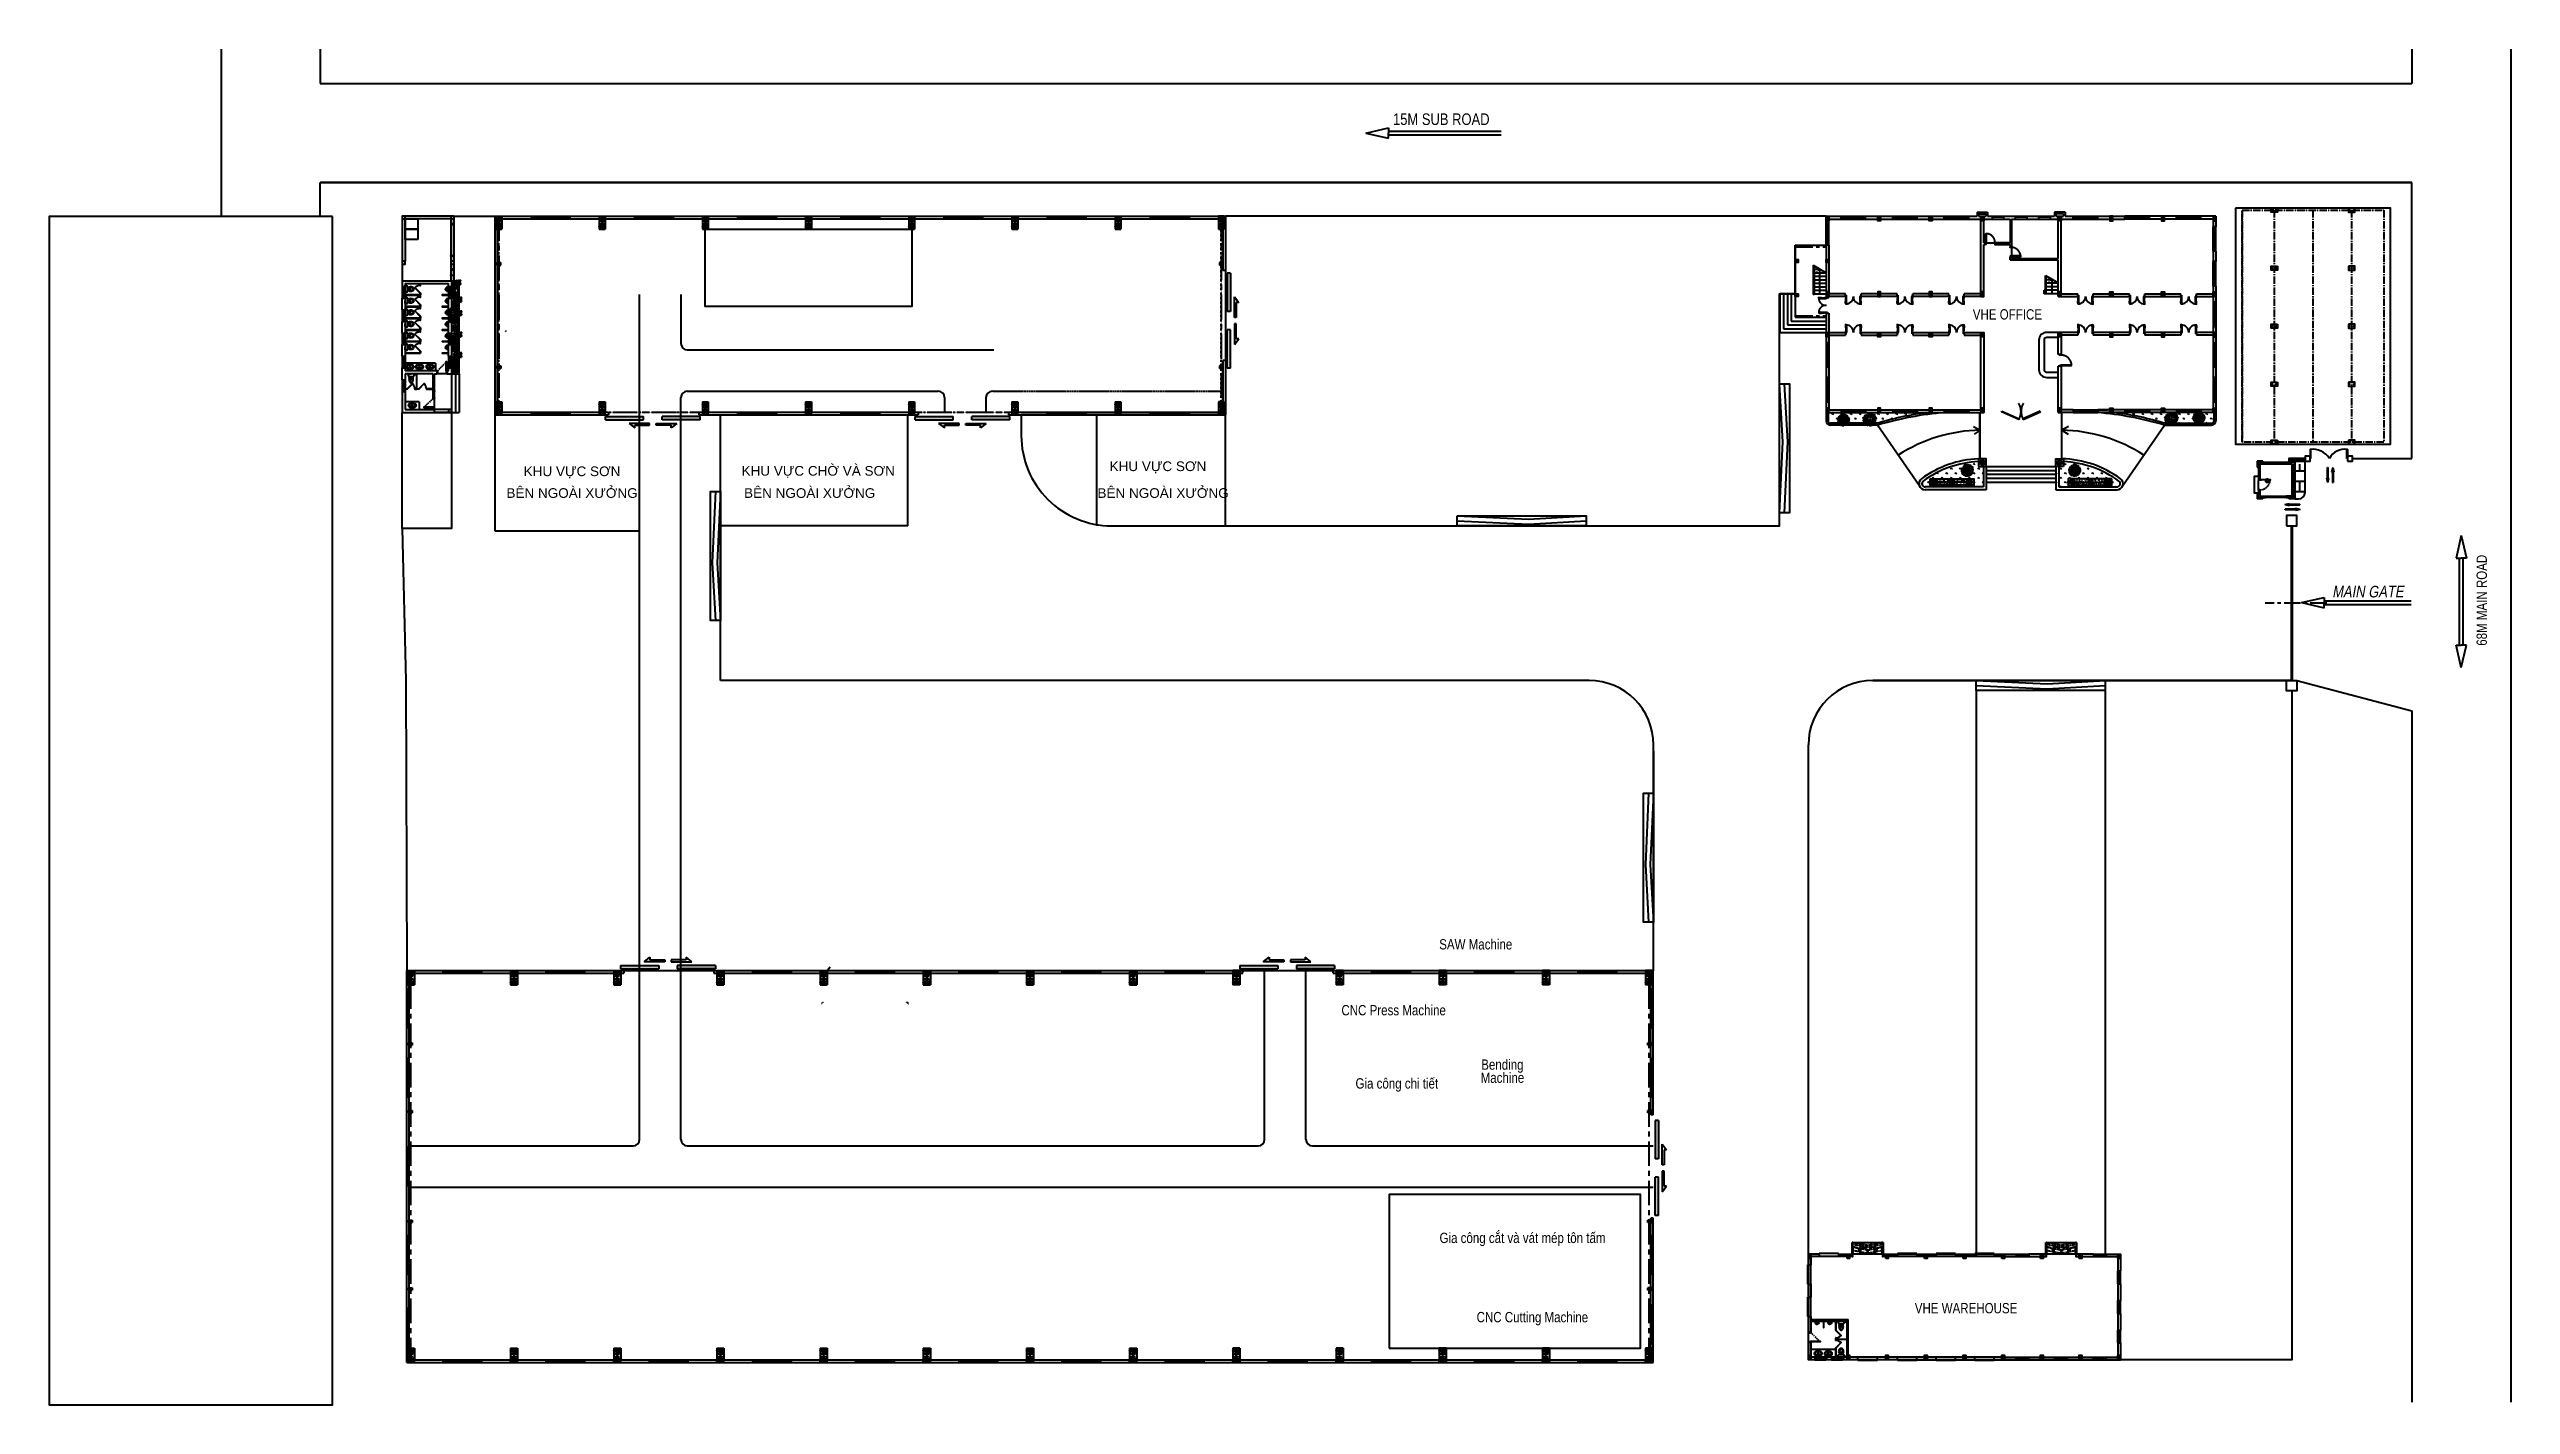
# Model space of a CAD drawing. Extents: x -399171 to -208330, y 1233220 to 1338350.
import ezdxf
from ezdxf.enums import TextEntityAlignment as Align

# ---------------------------------------------------------------- set-up
doc = ezdxf.new("R2010")
doc.units = 0
for name, pattern in [('AM_ISO08W050', [18, 12, -1.5, 3, -1.5]), ('CENTER', [50.8, 31.75, -6.35, 6.35, -6.35]), ('CENTER2', [28.575, 19.05, -3.175, 3.175, -3.175]), ('CENTERX2', [101.6, 63.5, -12.7, 12.7, -12.7]), ('CONTINOUS', [0]), ('DASHED', [19.05, 12.7, -6.35]), ('HIDDEN', [9.525, 6.35, -3.175]), ('HIDDEN2', [0.1875, 0.125, -0.0625]), ('XKITLINE00', [0]), ('XKITLINE01', [4, 1, -1, 1, -1])]:
    doc.linetypes.add(name, pattern=pattern)
doc.layers.get('0').update_dxf_attribs({"linetype": 'CONTINUOUS'})
for name, color, linetype in [('1', 1, 'CENTER'), ('1-SLIM_TEXT', 7, 'CONTINUOUS'), ('2', 2, 'HIDDEN'), ('22-CAT_2', 22, 'CONTINUOUS'), ('251-NOITHAT', 251, 'CONTINUOUS'), ('3', 3, 'CONTINUOUS'), ('4', 4, 'CONTINUOUS'), ('4-_CAT_1', 4, 'CONTINUOUS'), ('8', 8, 'CONTINUOUS'), ('9', 9, 'CONTINUOUS'), ('AM_7', 4, 'AM_ISO08W050'), ('BAO_2', 4, 'CONTINUOUS'), ('BOLT', 1, 'CONTINUOUS'), ('C', 7, 'CONTINUOUS'), ('CAT_BT', 247, 'CONTINUOUS'), ('CUA', 8, 'CONTINUOUS'), ('DSC-MANH', 8, 'CONTINUOUS'), ('DTHAY', 4, 'CONTINUOUS'), ('EVERGREEN', 3, 'CONTINUOUS'), ('GRAVEL', 8, 'CONTINUOUS'), ('GRID', 1, 'CONTINUOUS'), ('HACTH', 250, 'CONTINUOUS'), ('HATCH', 250, 'CONTINUOUS'), ('ISO', 163, 'CONTINUOUS'), ('KHUAT', 9, 'HIDDEN'), ('KICH_THUOC', 8, 'CONTINUOUS'), ('KT-NET_CAT_BE_TONG', 3, 'CONTINUOUS'), ('KT-NET_CAT_QUA_NHOM', 130, 'CONTINUOUS'), ('KT-NET_CAT_THEP', 1, 'CONTINUOUS'), ('KT-NET_CAT_TUONG_GACH', 2, 'CONTINUOUS'), ('KT-NET_MANH_01', 8, 'CONTINUOUS'), ('KT-NETTHAY', 7, 'CONTINUOUS'), ('LAYER2', 2, 'CONTINUOUS'), ('M1', 144, 'CONTINUOUS'), ('NET_TAM_DAI', 25, 'CENTERX2'), ('NET_THAY', 141, 'CONTINUOUS'), ('NETTHAY015', 2, 'CONTINUOUS'), ('NOITHAT', 13, 'CONTINUOUS'), ('NOITHAT015-9', 9, 'CONTINUOUS'), ('PART', 1, 'CONTINUOUS'), ('PART_MARK', 1, 'CONTINUOUS'), ('ROAD_-____NG', 4, 'CONTINUOUS'), ('SICHTBARE_KANTEN_DIN_', 7, 'CONTINUOUS'), ('SIEU_NHO', 19, 'CONTINUOUS'), ('TEXT', 3, 'CONTINUOUS'), ('THAY', 9, 'CONTINUOUS'), ('THAY2', 151, 'CONTINUOUS'), ('TRUC', 250, 'CENTER2'), ('TUONG', 4, 'CONTINUOUS'), ('VAT_LIEU_2', 48, 'CONTINUOUS'), ('WALL', 4, 'CONTINUOUS')]:
    doc.layers.add(name, color=color, linetype=linetype)
doc.styles.get("Standard").update_dxf_attribs({"font": 'arial.ttf'})
doc.styles.add('STYLE1', font='arial.ttf', dxfattribs={"width": 0.8})
doc.styles.add('T1', font='Vnsimli.shx', dxfattribs={"width": 0.8})
doc.styles.add('VNCC-VNSIMLI', font='arial.ttf', dxfattribs={"width": 0.85})
pattern_1 = [(90, (497128.1, 1240019.6), (-353.55339, 353.55339), [93.75, -613.35678]), (45, (497128.1, 1240019.6), (-353.5534, 353.5534), [93.75, -406.25]), (135, (497128.1, 1240019.6), (-353.5534, -353.5534), [93.75, -406.25])]
pattern_2 = [(50, (670150.3, 2586005.2), (358.63009, -31.37607), [37.5, -412.5]), (355, (670150.3, 2586005.2), (-69.37567, 376.09607), [30, -330]), (100.451444, (670180.2, 2586002.58), (289.25442, 344.719995), [31.8701, -350.57106]), (46.1842, (670150.3, 2586105.2), (533.62067, -82.75964), [56.25, -618.75]), (96.635635, (670194.77, 2586098.3), (467.33097, 487.0593), [47.80517, -525.85688]), (351.184164, (670150.3, 2586105.2), (467.33097, 487.0593), [45, -495]), (21, (670200.3, 2586080.2), (298.453526, -201.309445), [37.5, -412.5]), (326, (670200.3, 2586080.2), (121.65767, 362.57502), [30, -330]), (71.451445, (670225.17, 2586063.4), (420.11119, 161.26558), [31.870095, -350.57106]), (37.5, (670150.3, 2586005.19), (6.079928, 166.446927), [0, -326, 0, -335, 0, -331.25]), (7.5, (670150.3, 2586005.19), (131.534769, 197.205856), [0, -191, 0, -318.5, 0, -126.25]), (327.5, (670038.8, 2586005.19), (266.911218, -11.277436), [0, -125, 0, -390, 0, -517.5]), (317.5, (669988.8, 2586005.2), (291.593085, 50.05249), [0, -162.5, 0, -259, 0, -367.5])]

# ---------------------------------------------------------------- blocks, each defined once
blk = doc.blocks.new('ZW$9178')
at = {"layer": '4', "color": 2}
for p, q in [((17855, 3700), (17855, 69216)), ((21055, 69217), (21055, 65430)), ((21555, 64930), (45323, 64930)), ((21055, 3700), (21055, 61230)), ((21555, 61730), (41006, 61730)), ((41506, 61230), (41506, 60099)), ((44706, 61230), (44706, 60099)), ((66319, 3700), (66319, 16800)), ((69519, 3700), (69519, 16800)), ((0, 3200), (17355, 3200)), ((21555, 3200), (65819, 3200)), ((70019, 3200), (96450, 3200)), ((0, 0), (96450, 0))]:
    blk.add_line(p, q, dxfattribs=at)
for centre, start, end in [((21555, 65430), 180, 270), ((21555, 61230), 90, 180), ((41006, 61230), 0, 90), ((45206, 61230), 90, 180), ((17355, 3700), 270, 0), ((21555, 3700), 180, 270), ((65819, 3700), 270, 0), ((70019, 3700), 180, 270)]:
    blk.add_arc(centre, 500, start, end, dxfattribs=at)
blk = doc.blocks.new('MAT_BANG_CUA_DAY_KHUNG_THE')
at = {"layer": 'KICH_THUOC', "ltscale": 5}
for points in [[(0, 3372), (-250, 3372), (-250, 611), (0, 611)], [(0, -728), (-250, -728), (-250, -3488), (0, -3488)]]:
    blk.add_hatch(color=5, dxfattribs=at).paths.add_polyline_path(points)
at = {"layer": 'DTHAY', "ltscale": 5}
for p, q in [((-250, 3372), (-250, 611)), ((-250, 3372), (0, 3372)), ((0, 3372), (0, 611)), ((-518, 1668), (-839, 1252)), ((-839, 1252), (-648, 1252)), ((-648, 1252), (-648, 177)), ((-648, 177), (-518, 177)), ((-518, 177), (-518, 1668)), ((-250, 611), (0, 611)), ((-518, -1784), (-839, -1369)), ((-839, -1369), (-648, -1369)), ((-648, -1369), (-648, -293)), ((-648, -293), (-518, -293)), ((-518, -293), (-518, -1784)), ((-250, -3488), (-250, -728)), ((-250, -728), (0, -728)), ((0, -3488), (0, -728)), ((-250, -3488), (0, -3488))]:
    blk.add_line(p, q, dxfattribs=at)
blk = doc.blocks.new('678')
at = {"layer": 'BOLT', "color": 7, "linetype": 'XKITLINE00'}
for p, q in [((-1082491, -34765), (-1082425, -34765)), ((-1082491, -34965), (-1082425, -34965)), ((-1082491, -35465), (-1082425, -35465)), ((-1082491, -35665), (-1082425, -35665)), ((-1082458, -34732), (-1082458, -34798)), ((-1082458, -34932), (-1082458, -34998)), ((-1082458, -35432), (-1082458, -35498)), ((-1082458, -35632), (-1082458, -35698)), ((-1082341, -34765), (-1082275, -34765)), ((-1082341, -34965), (-1082275, -34965)), ((-1082341, -35465), (-1082275, -35465)), ((-1082341, -35665), (-1082275, -35665)), ((-1082308, -34732), (-1082308, -34798)), ((-1082308, -34932), (-1082308, -34998)), ((-1082308, -35432), (-1082308, -35498)), ((-1082308, -35632), (-1082308, -35698)), ((-1082191, -34765), (-1082125, -34765)), ((-1082191, -34965), (-1082125, -34965)), ((-1082191, -35465), (-1082125, -35465)), ((-1082191, -35665), (-1082125, -35665)), ((-1082158, -34732), (-1082158, -34798)), ((-1082158, -34932), (-1082158, -34998)), ((-1082158, -35432), (-1082158, -35498)), ((-1082158, -35632), (-1082158, -35698)), ((-1082041, -34765), (-1081975, -34765)), ((-1082041, -34965), (-1081975, -34965)), ((-1082041, -35465), (-1081975, -35465)), ((-1082041, -35665), (-1081975, -35665)), ((-1082008, -34732), (-1082008, -34798)), ((-1082008, -34932), (-1082008, -34998)), ((-1082008, -35432), (-1082008, -35498)), ((-1082008, -35632), (-1082008, -35698)), ((-1074491, -34765), (-1074425, -34765)), ((-1074491, -34965), (-1074425, -34965)), ((-1074491, -35465), (-1074425, -35465)), ((-1074491, -35665), (-1074425, -35665)), ((-1074458, -34732), (-1074458, -34798)), ((-1074458, -34932), (-1074458, -34998)), ((-1074458, -35432), (-1074458, -35498)), ((-1074458, -35632), (-1074458, -35698)), ((-1074341, -34765), (-1074275, -34765)), ((-1074341, -34965), (-1074275, -34965)), ((-1074341, -35465), (-1074275, -35465)), ((-1074341, -35665), (-1074275, -35665)), ((-1074308, -34732), (-1074308, -34798)), ((-1074308, -34932), (-1074308, -34998)), ((-1074308, -35432), (-1074308, -35498)), ((-1074308, -35632), (-1074308, -35698)), ((-1074191, -34765), (-1074125, -34765)), ((-1074191, -34965), (-1074125, -34965)), ((-1074191, -35465), (-1074125, -35465)), ((-1074191, -35665), (-1074125, -35665)), ((-1074158, -34732), (-1074158, -34798)), ((-1074158, -34932), (-1074158, -34998)), ((-1074158, -35432), (-1074158, -35498)), ((-1074158, -35632), (-1074158, -35698)), ((-1074041, -34765), (-1073975, -34765)), ((-1074041, -34965), (-1073975, -34965)), ((-1074041, -35465), (-1073975, -35465)), ((-1074041, -35665), (-1073975, -35665)), ((-1074008, -34732), (-1074008, -34798)), ((-1074008, -34932), (-1074008, -34998)), ((-1074008, -35432), (-1074008, -35498)), ((-1074008, -35632), (-1074008, -35698)), ((-1066491, -34765), (-1066425, -34765)), ((-1066491, -34965), (-1066425, -34965)), ((-1066491, -35465), (-1066425, -35465)), ((-1066491, -35665), (-1066425, -35665)), ((-1066458, -34732), (-1066458, -34798)), ((-1066458, -34932), (-1066458, -34998)), ((-1066458, -35432), (-1066458, -35498)), ((-1066458, -35632), (-1066458, -35698)), ((-1066341, -34765), (-1066275, -34765)), ((-1066341, -34965), (-1066275, -34965)), ((-1066341, -35465), (-1066275, -35465)), ((-1066341, -35665), (-1066275, -35665)), ((-1066308, -34732), (-1066308, -34798)), ((-1066308, -34932), (-1066308, -34998)), ((-1066308, -35432), (-1066308, -35498)), ((-1066308, -35632), (-1066308, -35698)), ((-1066191, -34765), (-1066125, -34765)), ((-1066191, -34965), (-1066125, -34965)), ((-1066191, -35465), (-1066125, -35465)), ((-1066191, -35665), (-1066125, -35665)), ((-1066158, -34732), (-1066158, -34798)), ((-1066158, -34932), (-1066158, -34998)), ((-1066158, -35432), (-1066158, -35498)), ((-1066158, -35632), (-1066158, -35698)), ((-1066041, -34765), (-1065975, -34765)), ((-1066041, -34965), (-1065975, -34965)), ((-1066041, -35465), (-1065975, -35465)), ((-1066041, -35665), (-1065975, -35665)), ((-1066008, -34732), (-1066008, -34798)), ((-1066008, -34932), (-1066008, -34998)), ((-1066008, -35432), (-1066008, -35498)), ((-1066008, -35632), (-1066008, -35698)), ((-1058491, -34765), (-1058425, -34765)), ((-1058491, -34965), (-1058425, -34965)), ((-1058491, -35465), (-1058425, -35465)), ((-1058491, -35665), (-1058425, -35665)), ((-1058458, -34732), (-1058458, -34798)), ((-1058458, -34932), (-1058458, -34998)), ((-1058458, -35432), (-1058458, -35498)), ((-1058458, -35632), (-1058458, -35698)), ((-1058341, -34765), (-1058275, -34765)), ((-1058341, -34965), (-1058275, -34965)), ((-1058341, -35465), (-1058275, -35465)), ((-1058341, -35665), (-1058275, -35665)), ((-1058308, -34732), (-1058308, -34798)), ((-1058308, -34932), (-1058308, -34998)), ((-1058308, -35432), (-1058308, -35498)), ((-1058308, -35632), (-1058308, -35698)), ((-1058191, -34765), (-1058125, -34765)), ((-1058191, -34965), (-1058125, -34965)), ((-1058191, -35465), (-1058125, -35465)), ((-1058191, -35665), (-1058125, -35665)), ((-1058158, -34732), (-1058158, -34798)), ((-1058158, -34932), (-1058158, -34998)), ((-1058158, -35432), (-1058158, -35498)), ((-1058158, -35632), (-1058158, -35698)), ((-1058041, -34765), (-1057975, -34765)), ((-1058041, -34965), (-1057975, -34965)), ((-1058041, -35465), (-1057975, -35465)), ((-1058041, -35665), (-1057975, -35665)), ((-1058008, -34732), (-1058008, -34798)), ((-1058008, -34932), (-1058008, -34998)), ((-1058008, -35432), (-1058008, -35498)), ((-1058008, -35632), (-1058008, -35698)), ((-1050491, -34765), (-1050425, -34765)), ((-1050491, -34965), (-1050425, -34965)), ((-1050491, -35465), (-1050425, -35465)), ((-1050491, -35665), (-1050425, -35665)), ((-1050458, -34732), (-1050458, -34798)), ((-1050458, -34932), (-1050458, -34998)), ((-1050458, -35432), (-1050458, -35498)), ((-1050458, -35632), (-1050458, -35698)), ((-1050341, -34765), (-1050275, -34765)), ((-1050341, -34965), (-1050275, -34965)), ((-1050341, -35465), (-1050275, -35465)), ((-1050341, -35665), (-1050275, -35665)), ((-1050308, -34732), (-1050308, -34798)), ((-1050308, -34932), (-1050308, -34998)), ((-1050308, -35432), (-1050308, -35498)), ((-1050308, -35632), (-1050308, -35698)), ((-1050191, -34765), (-1050125, -34765)), ((-1050191, -34965), (-1050125, -34965)), ((-1050191, -35465), (-1050125, -35465)), ((-1050191, -35665), (-1050125, -35665)), ((-1050158, -34732), (-1050158, -34798)), ((-1050158, -34932), (-1050158, -34998)), ((-1050158, -35432), (-1050158, -35498)), ((-1050158, -35632), (-1050158, -35698)), ((-1050041, -34765), (-1049975, -34765)), ((-1050041, -34965), (-1049975, -34965)), ((-1050041, -35465), (-1049975, -35465)), ((-1050041, -35665), (-1049975, -35665)), ((-1050008, -34732), (-1050008, -34798)), ((-1050008, -34932), (-1050008, -34998)), ((-1050008, -35432), (-1050008, -35498)), ((-1050008, -35632), (-1050008, -35698)), ((-1042491, -34765), (-1042425, -34765)), ((-1042491, -34965), (-1042425, -34965)), ((-1042491, -35465), (-1042425, -35465)), ((-1042491, -35665), (-1042425, -35665)), ((-1042458, -34732), (-1042458, -34798)), ((-1042458, -34932), (-1042458, -34998)), ((-1042458, -35432), (-1042458, -35498)), ((-1042458, -35632), (-1042458, -35698)), ((-1042341, -34765), (-1042275, -34765)), ((-1042341, -34965), (-1042275, -34965)), ((-1042341, -35465), (-1042275, -35465)), ((-1042341, -35665), (-1042275, -35665)), ((-1042308, -34732), (-1042308, -34798)), ((-1042308, -34932), (-1042308, -34998)), ((-1042308, -35432), (-1042308, -35498)), ((-1042308, -35632), (-1042308, -35698)), ((-1042191, -34765), (-1042125, -34765)), ((-1042191, -34965), (-1042125, -34965)), ((-1042191, -35465), (-1042125, -35465)), ((-1042191, -35665), (-1042125, -35665)), ((-1042158, -34732), (-1042158, -34798)), ((-1042158, -34932), (-1042158, -34998)), ((-1042158, -35432), (-1042158, -35498)), ((-1042158, -35632), (-1042158, -35698)), ((-1042041, -34765), (-1041975, -34765)), ((-1042041, -34965), (-1041975, -34965)), ((-1042041, -35465), (-1041975, -35465)), ((-1042041, -35665), (-1041975, -35665)), ((-1042008, -34732), (-1042008, -34798)), ((-1042008, -34932), (-1042008, -34998)), ((-1042008, -35432), (-1042008, -35498)), ((-1042008, -35632), (-1042008, -35698)), ((-1034491, -34765), (-1034425, -34765)), ((-1034491, -34965), (-1034425, -34965)), ((-1034491, -35465), (-1034425, -35465)), ((-1034491, -35665), (-1034425, -35665)), ((-1034458, -34732), (-1034458, -34798)), ((-1034458, -34932), (-1034458, -34998)), ((-1034458, -35432), (-1034458, -35498)), ((-1034458, -35632), (-1034458, -35698)), ((-1034341, -34765), (-1034275, -34765)), ((-1034341, -34965), (-1034275, -34965)), ((-1034341, -35465), (-1034275, -35465)), ((-1034341, -35665), (-1034275, -35665)), ((-1034308, -34732), (-1034308, -34798)), ((-1034308, -34932), (-1034308, -34998)), ((-1034308, -35432), (-1034308, -35498)), ((-1034308, -35632), (-1034308, -35698)), ((-1034191, -34765), (-1034125, -34765)), ((-1034191, -34965), (-1034125, -34965)), ((-1034191, -35465), (-1034125, -35465)), ((-1034191, -35665), (-1034125, -35665)), ((-1034158, -34732), (-1034158, -34798)), ((-1034158, -34932), (-1034158, -34998)), ((-1034158, -35432), (-1034158, -35498)), ((-1034158, -35632), (-1034158, -35698)), ((-1034041, -34765), (-1033975, -34765)), ((-1034041, -34965), (-1033975, -34965)), ((-1034041, -35465), (-1033975, -35465)), ((-1034041, -35665), (-1033975, -35665)), ((-1034008, -34732), (-1034008, -34798)), ((-1034008, -34932), (-1034008, -34998)), ((-1034008, -35432), (-1034008, -35498)), ((-1034008, -35632), (-1034008, -35698)), ((-1026491, -34765), (-1026425, -34765)), ((-1026491, -34965), (-1026425, -34965)), ((-1026491, -35465), (-1026425, -35465)), ((-1026491, -35665), (-1026425, -35665)), ((-1026458, -34732), (-1026458, -34798)), ((-1026458, -34932), (-1026458, -34998)), ((-1026458, -35432), (-1026458, -35498)), ((-1026458, -35632), (-1026458, -35698)), ((-1026341, -34765), (-1026275, -34765)), ((-1026341, -34965), (-1026275, -34965)), ((-1026341, -35465), (-1026275, -35465)), ((-1026341, -35665), (-1026275, -35665)), ((-1026308, -34732), (-1026308, -34798)), ((-1026308, -34932), (-1026308, -34998)), ((-1026308, -35432), (-1026308, -35498)), ((-1026308, -35632), (-1026308, -35698)), ((-1026191, -34765), (-1026125, -34765)), ((-1026191, -34965), (-1026125, -34965)), ((-1026191, -35465), (-1026125, -35465)), ((-1026191, -35665), (-1026125, -35665)), ((-1026158, -34732), (-1026158, -34798)), ((-1026158, -34932), (-1026158, -34998)), ((-1026158, -35432), (-1026158, -35498)), ((-1026158, -35632), (-1026158, -35698)), ((-1026041, -34765), (-1025975, -34765)), ((-1026041, -34965), (-1025975, -34965)), ((-1026041, -35465), (-1025975, -35465)), ((-1026041, -35665), (-1025975, -35665)), ((-1026008, -34732), (-1026008, -34798)), ((-1026008, -34932), (-1026008, -34998)), ((-1026008, -35432), (-1026008, -35498)), ((-1026008, -35632), (-1026008, -35698)), ((-1018491, -34765), (-1018425, -34765)), ((-1018491, -34965), (-1018425, -34965)), ((-1018491, -35465), (-1018425, -35465)), ((-1018491, -35665), (-1018425, -35665)), ((-1018458, -34732), (-1018458, -34798)), ((-1018458, -34932), (-1018458, -34998)), ((-1018458, -35432), (-1018458, -35498)), ((-1018458, -35632), (-1018458, -35698)), ((-1018341, -34765), (-1018275, -34765)), ((-1018341, -34965), (-1018275, -34965)), ((-1018341, -35465), (-1018275, -35465)), ((-1018341, -35665), (-1018275, -35665)), ((-1018308, -34732), (-1018308, -34798)), ((-1018308, -34932), (-1018308, -34998)), ((-1018308, -35432), (-1018308, -35498)), ((-1018308, -35632), (-1018308, -35698)), ((-1018191, -34765), (-1018125, -34765)), ((-1018191, -34965), (-1018125, -34965)), ((-1018191, -35465), (-1018125, -35465)), ((-1018191, -35665), (-1018125, -35665)), ((-1018158, -34732), (-1018158, -34798)), ((-1018158, -34932), (-1018158, -34998)), ((-1018158, -35432), (-1018158, -35498)), ((-1018158, -35632), (-1018158, -35698)), ((-1018041, -34765), (-1017975, -34765)), ((-1018041, -34965), (-1017975, -34965)), ((-1018041, -35465), (-1017975, -35465)), ((-1018041, -35665), (-1017975, -35665)), ((-1018008, -34732), (-1018008, -34798)), ((-1018008, -34932), (-1018008, -34998)), ((-1018008, -35432), (-1018008, -35498)), ((-1018008, -35632), (-1018008, -35698)), ((-1010491, -34765), (-1010425, -34765)), ((-1010491, -34965), (-1010425, -34965)), ((-1010491, -35465), (-1010425, -35465)), ((-1010491, -35665), (-1010425, -35665)), ((-1010458, -34732), (-1010458, -34798)), ((-1010458, -34932), (-1010458, -34998)), ((-1010458, -35432), (-1010458, -35498)), ((-1010458, -35632), (-1010458, -35698)), ((-1010341, -34765), (-1010275, -34765)), ((-1010341, -34965), (-1010275, -34965)), ((-1010341, -35465), (-1010275, -35465)), ((-1010341, -35665), (-1010275, -35665)), ((-1010308, -34732), (-1010308, -34798)), ((-1010308, -34932), (-1010308, -34998)), ((-1010308, -35432), (-1010308, -35498)), ((-1010308, -35632), (-1010308, -35698)), ((-1010191, -34765), (-1010125, -34765)), ((-1010191, -34965), (-1010125, -34965)), ((-1010191, -35465), (-1010125, -35465)), ((-1010191, -35665), (-1010125, -35665)), ((-1010158, -34732), (-1010158, -34798)), ((-1010158, -34932), (-1010158, -34998)), ((-1010158, -35432), (-1010158, -35498)), ((-1010158, -35632), (-1010158, -35698)), ((-1010041, -34765), (-1009975, -34765)), ((-1010041, -34965), (-1009975, -34965)), ((-1010041, -35465), (-1009975, -35465)), ((-1010041, -35665), (-1009975, -35665)), ((-1010008, -34732), (-1010008, -34798)), ((-1010008, -34932), (-1010008, -34998)), ((-1010008, -35432), (-1010008, -35498)), ((-1010008, -35632), (-1010008, -35698)), ((-1002491, -34765), (-1002425, -34765)), ((-1002491, -34965), (-1002425, -34965)), ((-1002491, -35465), (-1002425, -35465)), ((-1002491, -35665), (-1002425, -35665)), ((-1002458, -34732), (-1002458, -34798)), ((-1002458, -34932), (-1002458, -34998)), ((-1002458, -35432), (-1002458, -35498)), ((-1002458, -35632), (-1002458, -35698)), ((-1002341, -34765), (-1002275, -34765)), ((-1002341, -34965), (-1002275, -34965)), ((-1002341, -35465), (-1002275, -35465)), ((-1002341, -35665), (-1002275, -35665)), ((-1002308, -34732), (-1002308, -34798)), ((-1002308, -34932), (-1002308, -34998)), ((-1002308, -35432), (-1002308, -35498)), ((-1002308, -35632), (-1002308, -35698)), ((-1002191, -34765), (-1002125, -34765)), ((-1002191, -34965), (-1002125, -34965)), ((-1002191, -35465), (-1002125, -35465)), ((-1002191, -35665), (-1002125, -35665)), ((-1002158, -34732), (-1002158, -34798)), ((-1002158, -34932), (-1002158, -34998)), ((-1002158, -35432), (-1002158, -35498)), ((-1002158, -35632), (-1002158, -35698)), ((-1002041, -34765), (-1001975, -34765)), ((-1002041, -34965), (-1001975, -34965)), ((-1002041, -35465), (-1001975, -35465)), ((-1002041, -35665), (-1001975, -35665)), ((-1002008, -34732), (-1002008, -34798)), ((-1002008, -34932), (-1002008, -34998)), ((-1002008, -35432), (-1002008, -35498)), ((-1002008, -35632), (-1002008, -35698)), ((-994491, -34765), (-994425, -34765)), ((-994491, -34965), (-994425, -34965)), ((-994491, -35465), (-994425, -35465)), ((-994491, -35665), (-994425, -35665)), ((-994458, -34732), (-994458, -34798)), ((-994458, -34932), (-994458, -34998)), ((-994458, -35432), (-994458, -35498)), ((-994458, -35632), (-994458, -35698)), ((-994341, -34765), (-994275, -34765)), ((-994341, -34965), (-994275, -34965)), ((-994341, -35465), (-994275, -35465)), ((-994341, -35665), (-994275, -35665)), ((-994308, -34732), (-994308, -34798)), ((-994308, -34932), (-994308, -34998)), ((-994308, -35432), (-994308, -35498)), ((-994308, -35632), (-994308, -35698)), ((-994191, -34765), (-994125, -34765)), ((-994191, -34965), (-994125, -34965)), ((-994191, -35465), (-994125, -35465)), ((-994191, -35665), (-994125, -35665)), ((-994158, -34732), (-994158, -34798)), ((-994158, -34932), (-994158, -34998)), ((-994158, -35432), (-994158, -35498)), ((-994158, -35632), (-994158, -35698)), ((-994041, -34765), (-993975, -34765)), ((-994041, -34965), (-993975, -34965)), ((-994041, -35465), (-993975, -35465)), ((-994041, -35665), (-993975, -35665)), ((-994008, -34732), (-994008, -34798)), ((-994008, -34932), (-994008, -34998)), ((-994008, -35432), (-994008, -35498)), ((-994008, -35632), (-994008, -35698)), ((-986491, -34765), (-986425, -34765)), ((-986491, -34965), (-986425, -34965)), ((-986491, -35465), (-986425, -35465)), ((-986491, -35665), (-986425, -35665)), ((-986458, -34732), (-986458, -34798)), ((-986458, -34932), (-986458, -34998)), ((-986458, -35432), (-986458, -35498)), ((-986458, -35632), (-986458, -35698)), ((-986341, -34765), (-986275, -34765)), ((-986341, -34965), (-986275, -34965)), ((-986341, -35465), (-986275, -35465)), ((-986341, -35665), (-986275, -35665)), ((-986308, -34732), (-986308, -34798)), ((-986308, -34932), (-986308, -34998)), ((-986308, -35432), (-986308, -35498)), ((-986308, -35632), (-986308, -35698)), ((-986191, -34765), (-986125, -34765)), ((-986191, -34965), (-986125, -34965)), ((-986191, -35465), (-986125, -35465)), ((-986191, -35665), (-986125, -35665)), ((-986158, -34732), (-986158, -34798)), ((-986158, -34932), (-986158, -34998)), ((-986158, -35432), (-986158, -35498)), ((-986158, -35632), (-986158, -35698)), ((-986041, -34765), (-985975, -34765)), ((-986041, -34965), (-985975, -34965)), ((-986041, -35465), (-985975, -35465)), ((-986041, -35665), (-985975, -35665)), ((-986008, -34732), (-986008, -34798)), ((-986008, -34932), (-986008, -34998)), ((-986008, -35432), (-986008, -35498)), ((-986008, -35632), (-986008, -35698)), ((-1082387, -40315), (-1082329, -40315)), ((-1082387, -40415), (-1082329, -40415)), ((-1082358, -40286), (-1082358, -40344)), ((-1082358, -40386), (-1082358, -40444)), ((-1082237, -40315), (-1082179, -40315)), ((-1082237, -40415), (-1082179, -40415)), ((-1082208, -40286), (-1082208, -40344)), ((-1082208, -40386), (-1082208, -40444)), ((-986287, -40315), (-986229, -40315)), ((-986287, -40415), (-986229, -40415)), ((-986258, -40286), (-986258, -40344)), ((-986258, -40386), (-986258, -40444)), ((-986137, -40315), (-986079, -40315)), ((-986137, -40415), (-986079, -40415)), ((-986108, -40286), (-986108, -40344)), ((-986108, -40386), (-986108, -40444)), ((-1082387, -45565), (-1082329, -45565)), ((-1082387, -45665), (-1082329, -45665)), ((-1082358, -45536), (-1082358, -45594)), ((-1082358, -45636), (-1082358, -45694)), ((-1082237, -45565), (-1082179, -45565)), ((-1082237, -45665), (-1082179, -45665)), ((-1082208, -45536), (-1082208, -45594)), ((-1082208, -45636), (-1082208, -45694)), ((-986287, -45565), (-986229, -45565)), ((-986287, -45665), (-986229, -45665)), ((-986258, -45536), (-986258, -45594)), ((-986258, -45636), (-986258, -45694)), ((-986137, -45565), (-986079, -45565)), ((-986137, -45665), (-986079, -45665)), ((-986108, -45536), (-986108, -45594)), ((-986108, -45636), (-986108, -45694)), ((-1082329, -54065), (-1082387, -54065)), ((-1082329, -54165), (-1082387, -54165)), ((-1082358, -54094), (-1082358, -54036)), ((-1082358, -54194), (-1082358, -54136)), ((-1082179, -54065), (-1082237, -54065)), ((-1082179, -54165), (-1082237, -54165)), ((-1082208, -54094), (-1082208, -54036)), ((-1082208, -54194), (-1082208, -54136)), ((-986229, -54065), (-986287, -54065)), ((-986229, -54165), (-986287, -54165)), ((-986258, -54094), (-986258, -54036)), ((-986258, -54194), (-986258, -54136)), ((-986079, -54065), (-986137, -54065)), ((-986079, -54165), (-986137, -54165)), ((-986108, -54094), (-986108, -54036)), ((-986108, -54194), (-986108, -54136)), ((-1082329, -59315), (-1082387, -59315)), ((-1082329, -59415), (-1082387, -59415)), ((-1082358, -59344), (-1082358, -59286)), ((-1082358, -59444), (-1082358, -59386)), ((-1082179, -59315), (-1082237, -59315)), ((-1082179, -59415), (-1082237, -59415)), ((-1082208, -59344), (-1082208, -59286)), ((-1082208, -59444), (-1082208, -59386)), ((-986229, -59315), (-986287, -59315)), ((-986229, -59415), (-986287, -59415)), ((-986258, -59344), (-986258, -59286)), ((-986258, -59444), (-986258, -59386)), ((-986079, -59315), (-986137, -59315)), ((-986079, -59415), (-986137, -59415)), ((-986108, -59344), (-986108, -59286)), ((-986108, -59444), (-986108, -59386)), ((-1082425, -64065), (-1082491, -64065)), ((-1082425, -64265), (-1082491, -64265)), ((-1082425, -64765), (-1082491, -64765)), ((-1082458, -64098), (-1082458, -64032)), ((-1082458, -64298), (-1082458, -64232)), ((-1082458, -64798), (-1082458, -64732)), ((-1082275, -64065), (-1082341, -64065)), ((-1082275, -64265), (-1082341, -64265)), ((-1082275, -64765), (-1082341, -64765)), ((-1082308, -64098), (-1082308, -64032)), ((-1082308, -64298), (-1082308, -64232)), ((-1082308, -64798), (-1082308, -64732)), ((-1082125, -64065), (-1082191, -64065)), ((-1082125, -64265), (-1082191, -64265)), ((-1082125, -64765), (-1082191, -64765)), ((-1082158, -64098), (-1082158, -64032)), ((-1082158, -64298), (-1082158, -64232)), ((-1082158, -64798), (-1082158, -64732)), ((-1081975, -64065), (-1082041, -64065)), ((-1081975, -64265), (-1082041, -64265)), ((-1081975, -64765), (-1082041, -64765)), ((-1082008, -64098), (-1082008, -64032)), ((-1082008, -64298), (-1082008, -64232)), ((-1082008, -64798), (-1082008, -64732)), ((-1074425, -64065), (-1074491, -64065)), ((-1074425, -64265), (-1074491, -64265)), ((-1074425, -64765), (-1074491, -64765)), ((-1074458, -64098), (-1074458, -64032)), ((-1074458, -64298), (-1074458, -64232)), ((-1074458, -64798), (-1074458, -64732)), ((-1074275, -64065), (-1074341, -64065)), ((-1074275, -64265), (-1074341, -64265)), ((-1074275, -64765), (-1074341, -64765)), ((-1074308, -64098), (-1074308, -64032)), ((-1074308, -64298), (-1074308, -64232)), ((-1074308, -64798), (-1074308, -64732)), ((-1074125, -64065), (-1074191, -64065)), ((-1074125, -64265), (-1074191, -64265)), ((-1074125, -64765), (-1074191, -64765)), ((-1074158, -64098), (-1074158, -64032)), ((-1074158, -64298), (-1074158, -64232)), ((-1074158, -64798), (-1074158, -64732)), ((-1073975, -64065), (-1074041, -64065)), ((-1073975, -64265), (-1074041, -64265)), ((-1073975, -64765), (-1074041, -64765)), ((-1074008, -64098), (-1074008, -64032)), ((-1074008, -64298), (-1074008, -64232)), ((-1074008, -64798), (-1074008, -64732)), ((-1066425, -64065), (-1066491, -64065)), ((-1066425, -64265), (-1066491, -64265)), ((-1066425, -64765), (-1066491, -64765)), ((-1066458, -64098), (-1066458, -64032)), ((-1066458, -64298), (-1066458, -64232)), ((-1066458, -64798), (-1066458, -64732)), ((-1066275, -64065), (-1066341, -64065)), ((-1066275, -64265), (-1066341, -64265)), ((-1066275, -64765), (-1066341, -64765)), ((-1066308, -64098), (-1066308, -64032)), ((-1066308, -64298), (-1066308, -64232)), ((-1066308, -64798), (-1066308, -64732)), ((-1066125, -64065), (-1066191, -64065)), ((-1066125, -64265), (-1066191, -64265)), ((-1066125, -64765), (-1066191, -64765)), ((-1066158, -64098), (-1066158, -64032)), ((-1066158, -64298), (-1066158, -64232)), ((-1066158, -64798), (-1066158, -64732)), ((-1065975, -64065), (-1066041, -64065)), ((-1065975, -64265), (-1066041, -64265)), ((-1065975, -64765), (-1066041, -64765)), ((-1066008, -64098), (-1066008, -64032)), ((-1066008, -64298), (-1066008, -64232)), ((-1066008, -64798), (-1066008, -64732)), ((-1058425, -64065), (-1058491, -64065)), ((-1058425, -64265), (-1058491, -64265)), ((-1058425, -64765), (-1058491, -64765)), ((-1058458, -64098), (-1058458, -64032)), ((-1058458, -64298), (-1058458, -64232)), ((-1058458, -64798), (-1058458, -64732)), ((-1058275, -64065), (-1058341, -64065)), ((-1058275, -64265), (-1058341, -64265)), ((-1058275, -64765), (-1058341, -64765)), ((-1058308, -64098), (-1058308, -64032)), ((-1058308, -64298), (-1058308, -64232)), ((-1058308, -64798), (-1058308, -64732)), ((-1058125, -64065), (-1058191, -64065)), ((-1058125, -64265), (-1058191, -64265)), ((-1058125, -64765), (-1058191, -64765)), ((-1058158, -64098), (-1058158, -64032)), ((-1058158, -64298), (-1058158, -64232)), ((-1058158, -64798), (-1058158, -64732)), ((-1057975, -64065), (-1058041, -64065)), ((-1057975, -64265), (-1058041, -64265)), ((-1057975, -64765), (-1058041, -64765)), ((-1058008, -64098), (-1058008, -64032)), ((-1058008, -64298), (-1058008, -64232)), ((-1058008, -64798), (-1058008, -64732)), ((-1050425, -64065), (-1050491, -64065)), ((-1050425, -64265), (-1050491, -64265)), ((-1050425, -64765), (-1050491, -64765)), ((-1050458, -64098), (-1050458, -64032)), ((-1050458, -64298), (-1050458, -64232)), ((-1050458, -64798), (-1050458, -64732)), ((-1050275, -64065), (-1050341, -64065)), ((-1050275, -64265), (-1050341, -64265)), ((-1050275, -64765), (-1050341, -64765)), ((-1050308, -64098), (-1050308, -64032)), ((-1050308, -64298), (-1050308, -64232)), ((-1050308, -64798), (-1050308, -64732)), ((-1050125, -64065), (-1050191, -64065)), ((-1050125, -64265), (-1050191, -64265)), ((-1050125, -64765), (-1050191, -64765)), ((-1050158, -64098), (-1050158, -64032)), ((-1050158, -64298), (-1050158, -64232)), ((-1050158, -64798), (-1050158, -64732)), ((-1049975, -64065), (-1050041, -64065)), ((-1049975, -64265), (-1050041, -64265)), ((-1049975, -64765), (-1050041, -64765)), ((-1050008, -64098), (-1050008, -64032)), ((-1050008, -64298), (-1050008, -64232)), ((-1050008, -64798), (-1050008, -64732)), ((-1042425, -64065), (-1042491, -64065)), ((-1042425, -64265), (-1042491, -64265)), ((-1042425, -64765), (-1042491, -64765)), ((-1042458, -64098), (-1042458, -64032)), ((-1042458, -64298), (-1042458, -64232)), ((-1042458, -64798), (-1042458, -64732)), ((-1042275, -64065), (-1042341, -64065)), ((-1042275, -64265), (-1042341, -64265)), ((-1042275, -64765), (-1042341, -64765)), ((-1042308, -64098), (-1042308, -64032)), ((-1042308, -64298), (-1042308, -64232)), ((-1042308, -64798), (-1042308, -64732)), ((-1042125, -64065), (-1042191, -64065)), ((-1042125, -64265), (-1042191, -64265)), ((-1042125, -64765), (-1042191, -64765)), ((-1042158, -64098), (-1042158, -64032)), ((-1042158, -64298), (-1042158, -64232)), ((-1042158, -64798), (-1042158, -64732)), ((-1041975, -64065), (-1042041, -64065)), ((-1041975, -64265), (-1042041, -64265)), ((-1041975, -64765), (-1042041, -64765)), ((-1042008, -64098), (-1042008, -64032)), ((-1042008, -64298), (-1042008, -64232)), ((-1042008, -64798), (-1042008, -64732)), ((-1034425, -64065), (-1034491, -64065)), ((-1034425, -64265), (-1034491, -64265)), ((-1034425, -64765), (-1034491, -64765)), ((-1034458, -64098), (-1034458, -64032)), ((-1034458, -64298), (-1034458, -64232)), ((-1034458, -64798), (-1034458, -64732)), ((-1034275, -64065), (-1034341, -64065)), ((-1034275, -64265), (-1034341, -64265)), ((-1034275, -64765), (-1034341, -64765)), ((-1034308, -64098), (-1034308, -64032)), ((-1034308, -64298), (-1034308, -64232)), ((-1034308, -64798), (-1034308, -64732)), ((-1034125, -64065), (-1034191, -64065)), ((-1034125, -64265), (-1034191, -64265)), ((-1034125, -64765), (-1034191, -64765)), ((-1034158, -64098), (-1034158, -64032)), ((-1034158, -64298), (-1034158, -64232)), ((-1034158, -64798), (-1034158, -64732)), ((-1033975, -64065), (-1034041, -64065)), ((-1033975, -64265), (-1034041, -64265)), ((-1033975, -64765), (-1034041, -64765)), ((-1034008, -64098), (-1034008, -64032)), ((-1034008, -64298), (-1034008, -64232)), ((-1034008, -64798), (-1034008, -64732)), ((-1026425, -64065), (-1026491, -64065)), ((-1026425, -64265), (-1026491, -64265)), ((-1026425, -64765), (-1026491, -64765)), ((-1026458, -64098), (-1026458, -64032)), ((-1026458, -64298), (-1026458, -64232)), ((-1026458, -64798), (-1026458, -64732)), ((-1026275, -64065), (-1026341, -64065)), ((-1026275, -64265), (-1026341, -64265)), ((-1026275, -64765), (-1026341, -64765)), ((-1026308, -64098), (-1026308, -64032)), ((-1026308, -64298), (-1026308, -64232)), ((-1026308, -64798), (-1026308, -64732)), ((-1026125, -64065), (-1026191, -64065)), ((-1026125, -64265), (-1026191, -64265)), ((-1026125, -64765), (-1026191, -64765)), ((-1026158, -64098), (-1026158, -64032)), ((-1026158, -64298), (-1026158, -64232)), ((-1026158, -64798), (-1026158, -64732)), ((-1025975, -64065), (-1026041, -64065)), ((-1025975, -64265), (-1026041, -64265)), ((-1025975, -64765), (-1026041, -64765)), ((-1026008, -64098), (-1026008, -64032)), ((-1026008, -64298), (-1026008, -64232)), ((-1026008, -64798), (-1026008, -64732)), ((-1018425, -64065), (-1018491, -64065)), ((-1018425, -64265), (-1018491, -64265)), ((-1018425, -64765), (-1018491, -64765)), ((-1018458, -64098), (-1018458, -64032)), ((-1018458, -64298), (-1018458, -64232)), ((-1018458, -64798), (-1018458, -64732)), ((-1018275, -64065), (-1018341, -64065)), ((-1018275, -64265), (-1018341, -64265)), ((-1018275, -64765), (-1018341, -64765)), ((-1018308, -64098), (-1018308, -64032)), ((-1018308, -64298), (-1018308, -64232)), ((-1018308, -64798), (-1018308, -64732)), ((-1018125, -64065), (-1018191, -64065)), ((-1018125, -64265), (-1018191, -64265)), ((-1018125, -64765), (-1018191, -64765)), ((-1018158, -64098), (-1018158, -64032)), ((-1018158, -64298), (-1018158, -64232)), ((-1018158, -64798), (-1018158, -64732)), ((-1017975, -64065), (-1018041, -64065)), ((-1017975, -64265), (-1018041, -64265)), ((-1017975, -64765), (-1018041, -64765)), ((-1018008, -64098), (-1018008, -64032)), ((-1018008, -64298), (-1018008, -64232)), ((-1018008, -64798), (-1018008, -64732)), ((-1010425, -64065), (-1010491, -64065)), ((-1010425, -64265), (-1010491, -64265)), ((-1010425, -64765), (-1010491, -64765)), ((-1010458, -64098), (-1010458, -64032)), ((-1010458, -64298), (-1010458, -64232)), ((-1010458, -64798), (-1010458, -64732)), ((-1010275, -64065), (-1010341, -64065)), ((-1010275, -64265), (-1010341, -64265)), ((-1010275, -64765), (-1010341, -64765)), ((-1010308, -64098), (-1010308, -64032)), ((-1010308, -64298), (-1010308, -64232)), ((-1010308, -64798), (-1010308, -64732)), ((-1010125, -64065), (-1010191, -64065)), ((-1010125, -64265), (-1010191, -64265)), ((-1010125, -64765), (-1010191, -64765)), ((-1010158, -64098), (-1010158, -64032)), ((-1010158, -64298), (-1010158, -64232)), ((-1010158, -64798), (-1010158, -64732)), ((-1009975, -64065), (-1010041, -64065)), ((-1009975, -64265), (-1010041, -64265)), ((-1009975, -64765), (-1010041, -64765)), ((-1010008, -64098), (-1010008, -64032)), ((-1010008, -64298), (-1010008, -64232)), ((-1010008, -64798), (-1010008, -64732)), ((-1002425, -64065), (-1002491, -64065)), ((-1002425, -64265), (-1002491, -64265)), ((-1002425, -64765), (-1002491, -64765)), ((-1002458, -64098), (-1002458, -64032)), ((-1002458, -64298), (-1002458, -64232)), ((-1002458, -64798), (-1002458, -64732)), ((-1002275, -64065), (-1002341, -64065)), ((-1002275, -64265), (-1002341, -64265)), ((-1002275, -64765), (-1002341, -64765)), ((-1002308, -64098), (-1002308, -64032)), ((-1002308, -64298), (-1002308, -64232)), ((-1002308, -64798), (-1002308, -64732)), ((-1002125, -64065), (-1002191, -64065)), ((-1002125, -64265), (-1002191, -64265)), ((-1002125, -64765), (-1002191, -64765)), ((-1002158, -64098), (-1002158, -64032)), ((-1002158, -64298), (-1002158, -64232)), ((-1002158, -64798), (-1002158, -64732)), ((-1001975, -64065), (-1002041, -64065)), ((-1001975, -64265), (-1002041, -64265)), ((-1001975, -64765), (-1002041, -64765)), ((-1002008, -64098), (-1002008, -64032)), ((-1002008, -64298), (-1002008, -64232)), ((-1002008, -64798), (-1002008, -64732)), ((-994425, -64065), (-994491, -64065)), ((-994425, -64265), (-994491, -64265)), ((-994425, -64765), (-994491, -64765)), ((-994458, -64098), (-994458, -64032)), ((-994458, -64298), (-994458, -64232)), ((-994458, -64798), (-994458, -64732)), ((-994275, -64065), (-994341, -64065)), ((-994275, -64265), (-994341, -64265)), ((-994275, -64765), (-994341, -64765)), ((-994308, -64098), (-994308, -64032)), ((-994308, -64298), (-994308, -64232)), ((-994308, -64798), (-994308, -64732)), ((-994125, -64065), (-994191, -64065)), ((-994125, -64265), (-994191, -64265)), ((-994125, -64765), (-994191, -64765)), ((-994158, -64098), (-994158, -64032)), ((-994158, -64298), (-994158, -64232)), ((-994158, -64798), (-994158, -64732)), ((-993975, -64065), (-994041, -64065)), ((-993975, -64265), (-994041, -64265)), ((-993975, -64765), (-994041, -64765)), ((-994008, -64098), (-994008, -64032)), ((-994008, -64298), (-994008, -64232)), ((-994008, -64798), (-994008, -64732)), ((-986425, -64065), (-986491, -64065)), ((-986425, -64265), (-986491, -64265)), ((-986425, -64765), (-986491, -64765)), ((-986458, -64098), (-986458, -64032)), ((-986458, -64298), (-986458, -64232)), ((-986458, -64798), (-986458, -64732)), ((-986275, -64065), (-986341, -64065)), ((-986275, -64265), (-986341, -64265)), ((-986275, -64765), (-986341, -64765)), ((-986308, -64098), (-986308, -64032)), ((-986308, -64298), (-986308, -64232)), ((-986308, -64798), (-986308, -64732)), ((-986125, -64065), (-986191, -64065)), ((-986125, -64265), (-986191, -64265)), ((-986125, -64765), (-986191, -64765)), ((-986158, -64098), (-986158, -64032)), ((-986158, -64298), (-986158, -64232)), ((-986158, -64798), (-986158, -64732)), ((-985975, -64065), (-986041, -64065)), ((-985975, -64265), (-986041, -64265)), ((-985975, -64765), (-986041, -64765)), ((-986008, -64098), (-986008, -64032)), ((-986008, -64298), (-986008, -64232)), ((-986008, -64798), (-986008, -64732)), ((-1082425, -64965), (-1082491, -64965)), ((-1082458, -64998), (-1082458, -64932)), ((-1082275, -64965), (-1082341, -64965)), ((-1082308, -64998), (-1082308, -64932)), ((-1082125, -64965), (-1082191, -64965)), ((-1082158, -64998), (-1082158, -64932)), ((-1081975, -64965), (-1082041, -64965)), ((-1082008, -64998), (-1082008, -64932)), ((-1074425, -64965), (-1074491, -64965)), ((-1074458, -64998), (-1074458, -64932)), ((-1074275, -64965), (-1074341, -64965)), ((-1074308, -64998), (-1074308, -64932)), ((-1074125, -64965), (-1074191, -64965)), ((-1074158, -64998), (-1074158, -64932)), ((-1073975, -64965), (-1074041, -64965)), ((-1074008, -64998), (-1074008, -64932)), ((-1066425, -64965), (-1066491, -64965)), ((-1066458, -64998), (-1066458, -64932)), ((-1066275, -64965), (-1066341, -64965)), ((-1066308, -64998), (-1066308, -64932)), ((-1066125, -64965), (-1066191, -64965)), ((-1066158, -64998), (-1066158, -64932)), ((-1065975, -64965), (-1066041, -64965)), ((-1066008, -64998), (-1066008, -64932)), ((-1058425, -64965), (-1058491, -64965)), ((-1058458, -64998), (-1058458, -64932)), ((-1058275, -64965), (-1058341, -64965)), ((-1058308, -64998), (-1058308, -64932)), ((-1058125, -64965), (-1058191, -64965)), ((-1058158, -64998), (-1058158, -64932)), ((-1057975, -64965), (-1058041, -64965)), ((-1058008, -64998), (-1058008, -64932)), ((-1050425, -64965), (-1050491, -64965)), ((-1050458, -64998), (-1050458, -64932)), ((-1050275, -64965), (-1050341, -64965)), ((-1050308, -64998), (-1050308, -64932)), ((-1050125, -64965), (-1050191, -64965)), ((-1050158, -64998), (-1050158, -64932)), ((-1049975, -64965), (-1050041, -64965)), ((-1050008, -64998), (-1050008, -64932)), ((-1042425, -64965), (-1042491, -64965)), ((-1042458, -64998), (-1042458, -64932)), ((-1042275, -64965), (-1042341, -64965)), ((-1042308, -64998), (-1042308, -64932)), ((-1042125, -64965), (-1042191, -64965)), ((-1042158, -64998), (-1042158, -64932)), ((-1041975, -64965), (-1042041, -64965)), ((-1042008, -64998), (-1042008, -64932)), ((-1034425, -64965), (-1034491, -64965)), ((-1034458, -64998), (-1034458, -64932)), ((-1034275, -64965), (-1034341, -64965)), ((-1034308, -64998), (-1034308, -64932)), ((-1034125, -64965), (-1034191, -64965)), ((-1034158, -64998), (-1034158, -64932)), ((-1033975, -64965), (-1034041, -64965)), ((-1034008, -64998), (-1034008, -64932)), ((-1026425, -64965), (-1026491, -64965)), ((-1026458, -64998), (-1026458, -64932)), ((-1026275, -64965), (-1026341, -64965)), ((-1026308, -64998), (-1026308, -64932)), ((-1026125, -64965), (-1026191, -64965)), ((-1026158, -64998), (-1026158, -64932)), ((-1025975, -64965), (-1026041, -64965)), ((-1026008, -64998), (-1026008, -64932)), ((-1018425, -64965), (-1018491, -64965)), ((-1018458, -64998), (-1018458, -64932)), ((-1018275, -64965), (-1018341, -64965)), ((-1018308, -64998), (-1018308, -64932)), ((-1018125, -64965), (-1018191, -64965)), ((-1018158, -64998), (-1018158, -64932)), ((-1017975, -64965), (-1018041, -64965)), ((-1018008, -64998), (-1018008, -64932)), ((-1010425, -64965), (-1010491, -64965)), ((-1010458, -64998), (-1010458, -64932)), ((-1010275, -64965), (-1010341, -64965)), ((-1010308, -64998), (-1010308, -64932)), ((-1010125, -64965), (-1010191, -64965)), ((-1010158, -64998), (-1010158, -64932)), ((-1009975, -64965), (-1010041, -64965)), ((-1010008, -64998), (-1010008, -64932)), ((-1002425, -64965), (-1002491, -64965)), ((-1002458, -64998), (-1002458, -64932)), ((-1002275, -64965), (-1002341, -64965)), ((-1002308, -64998), (-1002308, -64932)), ((-1002125, -64965), (-1002191, -64965)), ((-1002158, -64998), (-1002158, -64932)), ((-1001975, -64965), (-1002041, -64965)), ((-1002008, -64998), (-1002008, -64932)), ((-994425, -64965), (-994491, -64965)), ((-994458, -64998), (-994458, -64932)), ((-994275, -64965), (-994341, -64965)), ((-994308, -64998), (-994308, -64932)), ((-994125, -64965), (-994191, -64965)), ((-994158, -64998), (-994158, -64932)), ((-993975, -64965), (-994041, -64965)), ((-994008, -64998), (-994008, -64932)), ((-986425, -64965), (-986491, -64965)), ((-986458, -64998), (-986458, -64932)), ((-986275, -64965), (-986341, -64965)), ((-986308, -64998), (-986308, -64932)), ((-986125, -64965), (-986191, -64965)), ((-986158, -64998), (-986158, -64932)), ((-985975, -64965), (-986041, -64965)), ((-986008, -64998), (-986008, -64932))]:
    blk.add_line(p, q, dxfattribs=at)
for centre, radius in [((-1082458, -34765), 16.5), ((-1082458, -34965), 16.5), ((-1082458, -35465), 16.5), ((-1082458, -35665), 16.5), ((-1082308, -34765), 16.5), ((-1082308, -34965), 16.5), ((-1082308, -35465), 16.5), ((-1082308, -35665), 16.5), ((-1082158, -34765), 16.5), ((-1082158, -34965), 16.5), ((-1082158, -35465), 16.5), ((-1082158, -35665), 16.5), ((-1082008, -34765), 16.5), ((-1082008, -34965), 16.5), ((-1082008, -35465), 16.5), ((-1082008, -35665), 16.5), ((-1074458, -34765), 16.5), ((-1074458, -34965), 16.5), ((-1074458, -35465), 16.5), ((-1074458, -35665), 16.5), ((-1074308, -34765), 16.5), ((-1074308, -34965), 16.5), ((-1074308, -35465), 16.5), ((-1074308, -35665), 16.5), ((-1074158, -34765), 16.5), ((-1074158, -34965), 16.5), ((-1074158, -35465), 16.5), ((-1074158, -35665), 16.5), ((-1074008, -34765), 16.5), ((-1074008, -34965), 16.5), ((-1074008, -35465), 16.5), ((-1074008, -35665), 16.5), ((-1066458, -34765), 16.5), ((-1066458, -34965), 16.5), ((-1066458, -35465), 16.5), ((-1066458, -35665), 16.5), ((-1066308, -34765), 16.5), ((-1066308, -34965), 16.5), ((-1066308, -35465), 16.5), ((-1066308, -35665), 16.5), ((-1066158, -34765), 16.5), ((-1066158, -34965), 16.5), ((-1066158, -35465), 16.5), ((-1066158, -35665), 16.5), ((-1066008, -34765), 16.5), ((-1066008, -34965), 16.5), ((-1066008, -35465), 16.5), ((-1066008, -35665), 16.5), ((-1058458, -34765), 16.5), ((-1058458, -34965), 16.5), ((-1058458, -35465), 16.5), ((-1058458, -35665), 16.5), ((-1058308, -34765), 16.5), ((-1058308, -34965), 16.5), ((-1058308, -35465), 16.5), ((-1058308, -35665), 16.5), ((-1058158, -34765), 16.5), ((-1058158, -34965), 16.5), ((-1058158, -35465), 16.5), ((-1058158, -35665), 16.5), ((-1058008, -34765), 16.5), ((-1058008, -34965), 16.5), ((-1058008, -35465), 16.5), ((-1058008, -35665), 16.5), ((-1050458, -34765), 16.5), ((-1050458, -34965), 16.5), ((-1050458, -35465), 16.5), ((-1050458, -35665), 16.5), ((-1050308, -34765), 16.5), ((-1050308, -34965), 16.5), ((-1050308, -35465), 16.5), ((-1050308, -35665), 16.5), ((-1050158, -34765), 16.5), ((-1050158, -34965), 16.5), ((-1050158, -35465), 16.5), ((-1050158, -35665), 16.5), ((-1050008, -34765), 16.5), ((-1050008, -34965), 16.5), ((-1050008, -35465), 16.5), ((-1050008, -35665), 16.5), ((-1042458, -34765), 16.5), ((-1042458, -34965), 16.5), ((-1042458, -35465), 16.5), ((-1042458, -35665), 16.5), ((-1042308, -34765), 16.5), ((-1042308, -34965), 16.5), ((-1042308, -35465), 16.5), ((-1042308, -35665), 16.5), ((-1042158, -34765), 16.5), ((-1042158, -34965), 16.5), ((-1042158, -35465), 16.5), ((-1042158, -35665), 16.5), ((-1042008, -34765), 16.5), ((-1042008, -34965), 16.5), ((-1042008, -35465), 16.5), ((-1042008, -35665), 16.5), ((-1034458, -34765), 16.5), ((-1034458, -34965), 16.5), ((-1034458, -35465), 16.5), ((-1034458, -35665), 16.5), ((-1034308, -34765), 16.5), ((-1034308, -34965), 16.5), ((-1034308, -35465), 16.5), ((-1034308, -35665), 16.5), ((-1034158, -34765), 16.5), ((-1034158, -34965), 16.5), ((-1034158, -35465), 16.5), ((-1034158, -35665), 16.5), ((-1034008, -34765), 16.5), ((-1034008, -34965), 16.5), ((-1034008, -35465), 16.5), ((-1034008, -35665), 16.5), ((-1026458, -34765), 16.5), ((-1026458, -34965), 16.5), ((-1026458, -35465), 16.5), ((-1026458, -35665), 16.5), ((-1026308, -34765), 16.5), ((-1026308, -34965), 16.5), ((-1026308, -35465), 16.5), ((-1026308, -35665), 16.5), ((-1026158, -34765), 16.5), ((-1026158, -34965), 16.5), ((-1026158, -35465), 16.5), ((-1026158, -35665), 16.5), ((-1026008, -34765), 16.5), ((-1026008, -34965), 16.5), ((-1026008, -35465), 16.5), ((-1026008, -35665), 16.5), ((-1018458, -34765), 16.5), ((-1018458, -34965), 16.5), ((-1018458, -35465), 16.5), ((-1018458, -35665), 16.5), ((-1018308, -34765), 16.5), ((-1018308, -34965), 16.5), ((-1018308, -35465), 16.5), ((-1018308, -35665), 16.5), ((-1018158, -34765), 16.5), ((-1018158, -34965), 16.5), ((-1018158, -35465), 16.5), ((-1018158, -35665), 16.5), ((-1018008, -34765), 16.5), ((-1018008, -34965), 16.5), ((-1018008, -35465), 16.5), ((-1018008, -35665), 16.5), ((-1010458, -34765), 16.5), ((-1010458, -34965), 16.5), ((-1010458, -35465), 16.5), ((-1010458, -35665), 16.5), ((-1010308, -34765), 16.5), ((-1010308, -34965), 16.5), ((-1010308, -35465), 16.5), ((-1010308, -35665), 16.5), ((-1010158, -34765), 16.5), ((-1010158, -34965), 16.5), ((-1010158, -35465), 16.5), ((-1010158, -35665), 16.5), ((-1010008, -34765), 16.5), ((-1010008, -34965), 16.5), ((-1010008, -35465), 16.5), ((-1010008, -35665), 16.5), ((-1002458, -34765), 16.5), ((-1002458, -34965), 16.5), ((-1002458, -35465), 16.5), ((-1002458, -35665), 16.5), ((-1002308, -34765), 16.5), ((-1002308, -34965), 16.5), ((-1002308, -35465), 16.5), ((-1002308, -35665), 16.5), ((-1002158, -34765), 16.5), ((-1002158, -34965), 16.5), ((-1002158, -35465), 16.5), ((-1002158, -35665), 16.5), ((-1002008, -34765), 16.5), ((-1002008, -34965), 16.5), ((-1002008, -35465), 16.5), ((-1002008, -35665), 16.5), ((-994458, -34765), 16.5), ((-994458, -34965), 16.5), ((-994458, -35465), 16.5), ((-994458, -35665), 16.5), ((-994308, -34765), 16.5), ((-994308, -34965), 16.5), ((-994308, -35465), 16.5), ((-994308, -35665), 16.5), ((-994158, -34765), 16.5), ((-994158, -34965), 16.5), ((-994158, -35465), 16.5), ((-994158, -35665), 16.5), ((-994008, -34765), 16.5), ((-994008, -34965), 16.5), ((-994008, -35465), 16.5), ((-994008, -35665), 16.5), ((-986458, -34765), 16.5), ((-986458, -34965), 16.5), ((-986458, -35465), 16.5), ((-986458, -35665), 16.5), ((-986308, -34765), 16.5), ((-986308, -34965), 16.5), ((-986308, -35465), 16.5), ((-986308, -35665), 16.5), ((-986158, -34765), 16.5), ((-986158, -34965), 16.5), ((-986158, -35465), 16.5), ((-986158, -35665), 16.5), ((-986008, -34765), 16.5), ((-986008, -34965), 16.5), ((-986008, -35465), 16.5), ((-986008, -35665), 16.5), ((-1082358, -40315), 14.5), ((-1082358, -40415), 14.5), ((-1082208, -40315), 14.5), ((-1082208, -40415), 14.5), ((-986258, -40315), 14.5), ((-986258, -40415), 14.5), ((-986108, -40315), 14.5), ((-986108, -40415), 14.5), ((-1082358, -45565), 14.5), ((-1082358, -45665), 14.5), ((-1082208, -45565), 14.5), ((-1082208, -45665), 14.5), ((-986258, -45565), 14.5), ((-986258, -45665), 14.5), ((-986108, -45565), 14.5), ((-986108, -45665), 14.5), ((-1082358, -54065), 14.5), ((-1082358, -54165), 14.5), ((-1082208, -54065), 14.5), ((-1082208, -54165), 14.5), ((-986258, -54065), 14.5), ((-986258, -54165), 14.5), ((-986108, -54065), 14.5), ((-986108, -54165), 14.5), ((-1082358, -59315), 14.5), ((-1082358, -59415), 14.5), ((-1082208, -59315), 14.5), ((-1082208, -59415), 14.5), ((-986258, -59315), 14.5), ((-986258, -59415), 14.5), ((-986108, -59315), 14.5), ((-986108, -59415), 14.5), ((-1082458, -64065), 16.5), ((-1082458, -64265), 16.5), ((-1082458, -64765), 16.5), ((-1082308, -64065), 16.5), ((-1082308, -64265), 16.5), ((-1082308, -64765), 16.5), ((-1082158, -64065), 16.5), ((-1082158, -64265), 16.5), ((-1082158, -64765), 16.5), ((-1082008, -64065), 16.5), ((-1082008, -64265), 16.5), ((-1082008, -64765), 16.5), ((-1074458, -64065), 16.5), ((-1074458, -64265), 16.5), ((-1074458, -64765), 16.5), ((-1074308, -64065), 16.5), ((-1074308, -64265), 16.5), ((-1074308, -64765), 16.5), ((-1074158, -64065), 16.5), ((-1074158, -64265), 16.5), ((-1074158, -64765), 16.5), ((-1074008, -64065), 16.5), ((-1074008, -64265), 16.5), ((-1074008, -64765), 16.5), ((-1066458, -64065), 16.5), ((-1066458, -64265), 16.5), ((-1066458, -64765), 16.5), ((-1066308, -64065), 16.5), ((-1066308, -64265), 16.5), ((-1066308, -64765), 16.5), ((-1066158, -64065), 16.5), ((-1066158, -64265), 16.5), ((-1066158, -64765), 16.5), ((-1066008, -64065), 16.5), ((-1066008, -64265), 16.5), ((-1066008, -64765), 16.5), ((-1058458, -64065), 16.5), ((-1058458, -64265), 16.5), ((-1058458, -64765), 16.5), ((-1058308, -64065), 16.5), ((-1058308, -64265), 16.5), ((-1058308, -64765), 16.5), ((-1058158, -64065), 16.5), ((-1058158, -64265), 16.5), ((-1058158, -64765), 16.5), ((-1058008, -64065), 16.5), ((-1058008, -64265), 16.5), ((-1058008, -64765), 16.5), ((-1050458, -64065), 16.5), ((-1050458, -64265), 16.5), ((-1050458, -64765), 16.5), ((-1050308, -64065), 16.5), ((-1050308, -64265), 16.5), ((-1050308, -64765), 16.5), ((-1050158, -64065), 16.5), ((-1050158, -64265), 16.5), ((-1050158, -64765), 16.5), ((-1050008, -64065), 16.5), ((-1050008, -64265), 16.5), ((-1050008, -64765), 16.5), ((-1042458, -64065), 16.5), ((-1042458, -64265), 16.5), ((-1042458, -64765), 16.5), ((-1042308, -64065), 16.5), ((-1042308, -64265), 16.5), ((-1042308, -64765), 16.5), ((-1042158, -64065), 16.5), ((-1042158, -64265), 16.5), ((-1042158, -64765), 16.5), ((-1042008, -64065), 16.5), ((-1042008, -64265), 16.5), ((-1042008, -64765), 16.5), ((-1034458, -64065), 16.5), ((-1034458, -64265), 16.5), ((-1034458, -64765), 16.5), ((-1034308, -64065), 16.5), ((-1034308, -64265), 16.5), ((-1034308, -64765), 16.5), ((-1034158, -64065), 16.5), ((-1034158, -64265), 16.5), ((-1034158, -64765), 16.5), ((-1034008, -64065), 16.5), ((-1034008, -64265), 16.5), ((-1034008, -64765), 16.5), ((-1026458, -64065), 16.5), ((-1026458, -64265), 16.5), ((-1026458, -64765), 16.5), ((-1026308, -64065), 16.5), ((-1026308, -64265), 16.5), ((-1026308, -64765), 16.5), ((-1026158, -64065), 16.5), ((-1026158, -64265), 16.5), ((-1026158, -64765), 16.5), ((-1026008, -64065), 16.5), ((-1026008, -64265), 16.5), ((-1026008, -64765), 16.5), ((-1018458, -64065), 16.5), ((-1018458, -64265), 16.5), ((-1018458, -64765), 16.5), ((-1018308, -64065), 16.5), ((-1018308, -64265), 16.5), ((-1018308, -64765), 16.5), ((-1018158, -64065), 16.5), ((-1018158, -64265), 16.5), ((-1018158, -64765), 16.5), ((-1018008, -64065), 16.5), ((-1018008, -64265), 16.5), ((-1018008, -64765), 16.5), ((-1010458, -64065), 16.5), ((-1010458, -64265), 16.5), ((-1010458, -64765), 16.5), ((-1010308, -64065), 16.5), ((-1010308, -64265), 16.5), ((-1010308, -64765), 16.5), ((-1010158, -64065), 16.5), ((-1010158, -64265), 16.5), ((-1010158, -64765), 16.5), ((-1010008, -64065), 16.5), ((-1010008, -64265), 16.5), ((-1010008, -64765), 16.5), ((-1002458, -64065), 16.5), ((-1002458, -64265), 16.5), ((-1002458, -64765), 16.5), ((-1002308, -64065), 16.5), ((-1002308, -64265), 16.5), ((-1002308, -64765), 16.5), ((-1002158, -64065), 16.5), ((-1002158, -64265), 16.5), ((-1002158, -64765), 16.5), ((-1002008, -64065), 16.5), ((-1002008, -64265), 16.5), ((-1002008, -64765), 16.5), ((-994458, -64065), 16.5), ((-994458, -64265), 16.5), ((-994458, -64765), 16.5), ((-994308, -64065), 16.5), ((-994308, -64265), 16.5), ((-994308, -64765), 16.5), ((-994158, -64065), 16.5), ((-994158, -64265), 16.5), ((-994158, -64765), 16.5), ((-994008, -64065), 16.5), ((-994008, -64265), 16.5), ((-994008, -64765), 16.5), ((-986458, -64065), 16.5), ((-986458, -64265), 16.5), ((-986458, -64765), 16.5), ((-986308, -64065), 16.5), ((-986308, -64265), 16.5), ((-986308, -64765), 16.5), ((-986158, -64065), 16.5), ((-986158, -64265), 16.5), ((-986158, -64765), 16.5), ((-986008, -64065), 16.5), ((-986008, -64265), 16.5), ((-986008, -64765), 16.5), ((-1082458, -64965), 16.5), ((-1082308, -64965), 16.5), ((-1082158, -64965), 16.5), ((-1082008, -64965), 16.5), ((-1074458, -64965), 16.5), ((-1074308, -64965), 16.5), ((-1074158, -64965), 16.5), ((-1074008, -64965), 16.5), ((-1066458, -64965), 16.5), ((-1066308, -64965), 16.5), ((-1066158, -64965), 16.5), ((-1066008, -64965), 16.5), ((-1058458, -64965), 16.5), ((-1058308, -64965), 16.5), ((-1058158, -64965), 16.5), ((-1058008, -64965), 16.5), ((-1050458, -64965), 16.5), ((-1050308, -64965), 16.5), ((-1050158, -64965), 16.5), ((-1050008, -64965), 16.5), ((-1042458, -64965), 16.5), ((-1042308, -64965), 16.5), ((-1042158, -64965), 16.5), ((-1042008, -64965), 16.5), ((-1034458, -64965), 16.5), ((-1034308, -64965), 16.5), ((-1034158, -64965), 16.5), ((-1034008, -64965), 16.5), ((-1026458, -64965), 16.5), ((-1026308, -64965), 16.5), ((-1026158, -64965), 16.5), ((-1026008, -64965), 16.5), ((-1018458, -64965), 16.5), ((-1018308, -64965), 16.5), ((-1018158, -64965), 16.5), ((-1018008, -64965), 16.5), ((-1010458, -64965), 16.5), ((-1010308, -64965), 16.5), ((-1010158, -64965), 16.5), ((-1010008, -64965), 16.5), ((-1002458, -64965), 16.5), ((-1002308, -64965), 16.5), ((-1002158, -64965), 16.5), ((-1002008, -64965), 16.5), ((-994458, -64965), 16.5), ((-994308, -64965), 16.5), ((-994158, -64965), 16.5), ((-994008, -64965), 16.5), ((-986458, -64965), 16.5), ((-986308, -64965), 16.5), ((-986158, -64965), 16.5), ((-986008, -64965), 16.5)]:
    blk.add_circle(centre, radius, dxfattribs=at)
at = {"layer": 'DTHAY', "ltscale": 4}
for p, q in [((-1082558, -36115), (-1082558, -34665)), ((-1082558, -34665), (-1079733, -34665)), ((-1082558, -34865), (-1079733, -34865)), ((-1082358, -36115), (-1082358, -34865)), ((-1078233, -34865), (-1071733, -34865)), ((-1076733, -34665), (-1071733, -34665)), ((-1068733, -34665), (-1065733, -34665)), ((-1068733, -34865), (-1065733, -34865)), ((-1065733, -34665), (-1065733, -34865)), ((-1058733, -34665), (-1055733, -34665)), ((-1058733, -34665), (-1058733, -34865)), ((-1058733, -34865), (-1055733, -34865)), ((-1052733, -34665), (-1047733, -34665)), ((-1052733, -34865), (-1047733, -34865)), ((-1044733, -34665), (-1039733, -34665)), ((-1044733, -34865), (-1039733, -34865)), ((-1036733, -34665), (-1031733, -34665)), ((-1036733, -34865), (-1031733, -34865)), ((-1028733, -34665), (-1023733, -34665)), ((-1028733, -34865), (-1023733, -34865)), ((-1020733, -34665), (-1017733, -34665)), ((-1020733, -34865), (-1017733, -34865)), ((-1010733, -34665), (-1007733, -34665)), ((-1010733, -34865), (-1007733, -34865)), ((-1004733, -34665), (-999733, -34665)), ((-1004733, -34865), (-999733, -34865)), ((-996733, -34665), (-991733, -34665)), ((-996733, -34865), (-991733, -34865)), ((-988733, -34665), (-985908, -34665)), ((-988733, -34865), (-986108, -34865)), ((-987733, -34865), (-986108, -34865)), ((-986108, -36115), (-986108, -34865)), ((-985908, -36115), (-985908, -34665)), ((-1082558, -41490), (-1082558, -39115)), ((-1082358, -41490), (-1082358, -39115)), ((-986108, -41490), (-986108, -39115)), ((-985908, -41490), (-985908, -39115)), ((-1082558, -48365), (-1082558, -44490)), ((-1082358, -48365), (-1082358, -44490)), ((-986108, -45865), (-986108, -44490)), ((-985908, -45865), (-985908, -44490)), ((-1082558, -55240), (-1082558, -51365)), ((-1082358, -55240), (-1082358, -51365)), ((-986108, -55240), (-986108, -53865)), ((-985908, -55240), (-985908, -53865)), ((-1082558, -60865), (-1082558, -58240)), ((-1082358, -60865), (-1082358, -58240)), ((-986108, -60615), (-986108, -58240)), ((-985908, -60615), (-985908, -58240)), ((-1082558, -65065), (-1082558, -63865)), ((-1082558, -64865), (-1079733, -64865)), ((-1082358, -64865), (-1082358, -63865)), ((-1076733, -64865), (-1071733, -64865)), ((-1068733, -64865), (-1063733, -64865)), ((-1060733, -64865), (-1055733, -64865)), ((-1052733, -64865), (-1047733, -64865)), ((-1044733, -64865), (-1039733, -64865)), ((-1036733, -64865), (-1031733, -64865)), ((-1028733, -64865), (-1023733, -64865)), ((-1020733, -64865), (-1015733, -64865)), ((-1012733, -64865), (-1007733, -64865)), ((-1004733, -64865), (-999733, -64865)), ((-996733, -64865), (-991733, -64865)), ((-988733, -64865), (-986108, -64865)), ((-987733, -64865), (-986108, -64865)), ((-986108, -64865), (-986108, -63615)), ((-985908, -65065), (-985908, -63615)), ((-1082558, -65065), (-1079733, -65065)), ((-1076733, -65065), (-1071733, -65065)), ((-1068733, -65065), (-1063733, -65065)), ((-1060733, -65065), (-1055733, -65065)), ((-1052733, -65065), (-1047733, -65065)), ((-1044733, -65065), (-1039733, -65065)), ((-1036733, -65065), (-1031733, -65065)), ((-1028733, -65065), (-1023733, -65065)), ((-1020733, -65065), (-1015733, -65065)), ((-1012733, -65065), (-1007733, -65065)), ((-1004733, -65065), (-999733, -65065)), ((-996733, -65065), (-991733, -65065)), ((-988733, -65065), (-985908, -65065))]:
    blk.add_line(p, q, dxfattribs=at)
at = {"layer": 'DTHAY', "ltscale": 0.2}
for p, q in [((-1082358, -36115), (-1082558, -36115)), ((-1079733, -34865), (-1079733, -34665)), ((-1076733, -34865), (-1076733, -34665)), ((-1071733, -34865), (-1071733, -34665)), ((-1071733, -34865), (-1071733, -34665)), ((-1068733, -34865), (-1068733, -34665)), ((-1068733, -34865), (-1068733, -34665)), ((-1055733, -34865), (-1055733, -34665)), ((-1052733, -34865), (-1052733, -34665)), ((-1047733, -34865), (-1047733, -34665)), ((-1044733, -34865), (-1044733, -34665)), ((-1039733, -34865), (-1039733, -34665)), ((-1036733, -34865), (-1036733, -34665)), ((-1031733, -34865), (-1031733, -34665)), ((-1031733, -34865), (-1031733, -34665)), ((-1028733, -34865), (-1028733, -34665)), ((-1023733, -34865), (-1023733, -34665)), ((-1023733, -34865), (-1023733, -34665)), ((-1020733, -34865), (-1020733, -34665)), ((-1017733, -34865), (-1017733, -34665)), ((-1010733, -34865), (-1010733, -34665)), ((-1007733, -34865), (-1007733, -34665)), ((-1007733, -34865), (-1007733, -34665)), ((-1004733, -34865), (-1004733, -34665)), ((-999733, -34865), (-999733, -34665)), ((-999733, -34865), (-999733, -34665)), ((-996733, -34865), (-996733, -34665)), ((-991733, -34865), (-991733, -34665)), ((-991733, -34865), (-991733, -34665)), ((-988733, -34865), (-988733, -34665)), ((-985908, -36115), (-986108, -36115)), ((-1082358, -39115), (-1082558, -39115)), ((-985908, -39115), (-986108, -39115)), ((-1082358, -41490), (-1082558, -41490)), ((-985908, -41490), (-986108, -41490)), ((-1082358, -44490), (-1082558, -44490)), ((-985908, -44490), (-986108, -44490)), ((-985908, -45865), (-986108, -45865)), ((-1082358, -48365), (-1082558, -48365)), ((-1082358, -51365), (-1082558, -51365)), ((-1082358, -55240), (-1082558, -55240)), ((-985908, -53865), (-986108, -53865)), ((-985908, -55240), (-986108, -55240)), ((-1082358, -58240), (-1082558, -58240)), ((-985908, -58240), (-986108, -58240)), ((-1082358, -60865), (-1082558, -60865)), ((-985908, -60615), (-986108, -60615)), ((-1082358, -63865), (-1082558, -63865)), ((-1079733, -65065), (-1079733, -64865)), ((-1076733, -65065), (-1076733, -64865)), ((-1071733, -65065), (-1071733, -64865)), ((-1068733, -65065), (-1068733, -64865)), ((-1063733, -65065), (-1063733, -64865)), ((-1060733, -65065), (-1060733, -64865)), ((-1055733, -65065), (-1055733, -64865)), ((-1052733, -65065), (-1052733, -64865)), ((-1047733, -65065), (-1047733, -64865)), ((-1044733, -65065), (-1044733, -64865)), ((-1039733, -65065), (-1039733, -64865)), ((-1036733, -65065), (-1036733, -64865)), ((-1031733, -65065), (-1031733, -64865)), ((-1031733, -65065), (-1031733, -64865)), ((-1028733, -65065), (-1028733, -64865)), ((-1023733, -65065), (-1023733, -64865)), ((-1023733, -65065), (-1023733, -64865)), ((-1020733, -65065), (-1020733, -64865)), ((-1015733, -65065), (-1015733, -64865)), ((-1015733, -65065), (-1015733, -64865)), ((-1012733, -65065), (-1012733, -64865)), ((-1007733, -65065), (-1007733, -64865)), ((-1007733, -65065), (-1007733, -64865)), ((-1004733, -65065), (-1004733, -64865)), ((-999733, -65065), (-999733, -64865)), ((-999733, -65065), (-999733, -64865)), ((-996733, -65065), (-996733, -64865)), ((-991733, -65065), (-991733, -64865)), ((-991733, -65065), (-991733, -64865)), ((-988733, -65065), (-988733, -64865)), ((-985908, -63615), (-986108, -63615))]:
    blk.add_line(p, q, dxfattribs=at)
at = {"layer": 'KICH_THUOC', "ltscale": 0.2}
for p, q in [((-1082558, -39115), (-1082558, -36115)), ((-1082458, -39115), (-1082458, -36115)), ((-1082358, -39115), (-1082358, -36115)), ((-1079733, -34665), (-1076733, -34665)), ((-1079733, -34740), (-1076733, -34740)), ((-1079733, -34865), (-1076733, -34865)), ((-1071733, -34665), (-1068733, -34665)), ((-1071733, -34740), (-1068733, -34740)), ((-1071733, -34865), (-1068733, -34865)), ((-1055733, -34665), (-1052733, -34665)), ((-1055733, -34740), (-1052733, -34740)), ((-1055733, -34865), (-1052733, -34865)), ((-1047733, -34665), (-1044733, -34665)), ((-1047733, -34740), (-1044733, -34740)), ((-1047733, -34865), (-1044733, -34865)), ((-1039733, -34665), (-1036733, -34665)), ((-1039733, -34740), (-1036733, -34740)), ((-1039733, -34865), (-1036733, -34865)), ((-1031733, -34665), (-1028733, -34665)), ((-1031733, -34740), (-1028733, -34740)), ((-1031733, -34865), (-1028733, -34865)), ((-1023733, -34665), (-1020733, -34665)), ((-1023733, -34740), (-1020733, -34740)), ((-1023733, -34865), (-1020733, -34865)), ((-1007733, -34665), (-1004733, -34665)), ((-1007733, -34740), (-1004733, -34740)), ((-1007733, -34865), (-1004733, -34865)), ((-999733, -34665), (-996733, -34665)), ((-999733, -34740), (-996733, -34740)), ((-999733, -34865), (-996733, -34865)), ((-991733, -34665), (-988733, -34665)), ((-991733, -34740), (-988733, -34740)), ((-991733, -34865), (-988733, -34865)), ((-986108, -39115), (-986108, -36115)), ((-986033, -39115), (-986033, -36115)), ((-985908, -39115), (-985908, -36115)), ((-1082558, -44490), (-1082558, -41490)), ((-1082458, -44490), (-1082458, -41490)), ((-1082358, -44490), (-1082358, -41490)), ((-986108, -44490), (-986108, -41490)), ((-986033, -44490), (-986033, -41490)), ((-985908, -44490), (-985908, -41490)), ((-1082558, -51365), (-1082558, -48365)), ((-1082458, -51365), (-1082458, -48365)), ((-1082358, -51365), (-1082358, -48365)), ((-1082558, -58240), (-1082558, -55240)), ((-1082458, -58240), (-1082458, -55240)), ((-1082358, -58240), (-1082358, -55240)), ((-986108, -58240), (-986108, -55240)), ((-986033, -58240), (-986033, -55240)), ((-985908, -58240), (-985908, -55240)), ((-1082558, -63865), (-1082558, -60865)), ((-1082458, -63865), (-1082458, -60865)), ((-1082358, -63865), (-1082358, -60865)), ((-986108, -63615), (-986108, -60615)), ((-986033, -63615), (-986033, -60615)), ((-985908, -63615), (-985908, -60615)), ((-1079733, -64865), (-1076733, -64865)), ((-1071733, -64865), (-1068733, -64865)), ((-1063733, -64865), (-1060733, -64865)), ((-1055733, -64865), (-1052733, -64865)), ((-1047733, -64865), (-1044733, -64865)), ((-1039733, -64865), (-1036733, -64865)), ((-1031733, -64865), (-1028733, -64865)), ((-1023733, -64865), (-1020733, -64865)), ((-1015733, -64865), (-1012733, -64865)), ((-1007733, -64865), (-1004733, -64865)), ((-999733, -64865), (-996733, -64865)), ((-991733, -64865), (-988733, -64865)), ((-1079733, -64940), (-1076733, -64940)), ((-1079733, -65065), (-1076733, -65065)), ((-1071733, -64940), (-1068733, -64940)), ((-1071733, -65065), (-1068733, -65065)), ((-1063733, -64940), (-1060733, -64940)), ((-1063733, -65065), (-1060733, -65065)), ((-1055733, -64940), (-1052733, -64940)), ((-1055733, -65065), (-1052733, -65065)), ((-1047733, -64940), (-1044733, -64940)), ((-1047733, -65065), (-1044733, -65065)), ((-1039733, -64940), (-1036733, -64940)), ((-1039733, -65065), (-1036733, -65065)), ((-1031733, -64940), (-1028733, -64940)), ((-1031733, -65065), (-1028733, -65065)), ((-1023733, -64940), (-1020733, -64940)), ((-1023733, -65065), (-1020733, -65065)), ((-1015733, -64940), (-1012733, -64940)), ((-1015733, -65065), (-1012733, -65065)), ((-1007733, -64940), (-1004733, -64940)), ((-1007733, -65065), (-1004733, -65065)), ((-999733, -64940), (-996733, -64940)), ((-999733, -65065), (-996733, -65065)), ((-991733, -64940), (-988733, -64940)), ((-991733, -65065), (-988733, -65065))]:
    blk.add_line(p, q, dxfattribs=at)
at = {"layer": 'KICH_THUOC', "ltscale": 5}
blk.add_line((-1057957, -64177), (-1057957, -64427), dxfattribs=at)
for points in [[(-1018183, -64012), (-1018183, -64012), (-1018183, -64012), (-1018183, -64012), (-1018183, -64012), (-1018183, -64012), (-1018183, -64012), (-1018183, -64012)], [(-1018098, -64044), (-1018098, -64163), (-1017975, -64163), (-1017975, -64044)]]:
    blk.add_lwpolyline(points, close=True, dxfattribs=at)
at = {"layer": 'NET_TAM_DAI', "ltscale": 30}
for p, q in [((-1082233, -65065), (-1082233, -34665)), ((-986233, -65065), (-986233, -34665))]:
    blk.add_line(p, q, dxfattribs=at)
at = {"layer": 'PART', "color": 3, "linetype": 'XKITLINE00'}
for p, q in [((-1082508, -34665), (-1082390, -34665)), ((-1082508, -34665), (-1082508, -34845)), ((-1082508, -34865), (-1082508, -34845)), ((-1082508, -34845), (-1081958, -34845)), ((-1082508, -34865), (-1082508, -35565)), ((-1082508, -34865), (-1081958, -34865)), ((-1082508, -35585), (-1082508, -35565)), ((-1082508, -35565), (-1081958, -35565)), ((-1082508, -35585), (-1081958, -35585)), ((-1082508, -35585), (-1082508, -35765)), ((-1082508, -35765), (-1082390, -35765)), ((-1082433, -34865), (-1082033, -34865)), ((-1082433, -34879), (-1082433, -34865)), ((-1082033, -34879), (-1082433, -34879)), ((-1082433, -35551), (-1082433, -35565)), ((-1082433, -35551), (-1082033, -35551)), ((-1082433, -35565), (-1082033, -35565)), ((-1082417, -35093), (-1082237, -35093)), ((-1082417, -35093), (-1082417, -35107)), ((-1082237, -35107), (-1082417, -35107)), ((-1082417, -35323), (-1082237, -35323)), ((-1082417, -35323), (-1082417, -35337)), ((-1082237, -35337), (-1082417, -35337)), ((-1082390, -34665), (-1082376, -34665)), ((-1082390, -34665), (-1082390, -34845)), ((-1082390, -34769), (-1082376, -34769)), ((-1082390, -34845), (-1082376, -34845)), ((-1082390, -35585), (-1082376, -35585)), ((-1082390, -35585), (-1082390, -35765)), ((-1082390, -35661), (-1082376, -35661)), ((-1082390, -35765), (-1082376, -35765)), ((-1082376, -34665), (-1082240, -34665)), ((-1082376, -34665), (-1082376, -34845)), ((-1082376, -35585), (-1082376, -35765)), ((-1082376, -35765), (-1082240, -35765)), ((-1082313, -35107), (-1082313, -35093)), ((-1082313, -35337), (-1082313, -35323)), ((-1082240, -34665), (-1082226, -34665)), ((-1082240, -34665), (-1082240, -34845)), ((-1082240, -34769), (-1082226, -34769)), ((-1082240, -34845), (-1082226, -34845)), ((-1082240, -35585), (-1082226, -35585)), ((-1082240, -35585), (-1082240, -35765)), ((-1082240, -35661), (-1082226, -35661)), ((-1082240, -35765), (-1082226, -35765)), ((-1082237, -35551), (-1082237, -34879)), ((-1082237, -34879), (-1082229, -34879)), ((-1082237, -35093), (-1082237, -35107)), ((-1082237, -35323), (-1082237, -35337)), ((-1082229, -35551), (-1082237, -35551)), ((-1082229, -34879), (-1082229, -35551)), ((-1082049, -35093), (-1082229, -35093)), ((-1082229, -35107), (-1082229, -35093)), ((-1082049, -35107), (-1082229, -35107)), ((-1082049, -35323), (-1082229, -35323)), ((-1082229, -35337), (-1082229, -35323)), ((-1082049, -35337), (-1082229, -35337)), ((-1082226, -34665), (-1082090, -34665)), ((-1082226, -34665), (-1082226, -34845)), ((-1082226, -35585), (-1082226, -35765)), ((-1082226, -35765), (-1082090, -35765)), ((-1082153, -35107), (-1082153, -35093)), ((-1082153, -35337), (-1082153, -35323)), ((-1082090, -34665), (-1082076, -34665)), ((-1082090, -34665), (-1082090, -34845)), ((-1082090, -34769), (-1082076, -34769)), ((-1082090, -34845), (-1082076, -34845)), ((-1082090, -35585), (-1082076, -35585)), ((-1082090, -35585), (-1082090, -35765)), ((-1082090, -35661), (-1082076, -35661)), ((-1082090, -35765), (-1082076, -35765)), ((-1082076, -34665), (-1081958, -34665)), ((-1082076, -34665), (-1082076, -34845)), ((-1082076, -35585), (-1082076, -35765)), ((-1082076, -35765), (-1081958, -35765)), ((-1082049, -35093), (-1082049, -35107)), ((-1082049, -35323), (-1082049, -35337)), ((-1082033, -34865), (-1082033, -34879)), ((-1082033, -35551), (-1082033, -35565)), ((-1081958, -34665), (-1081958, -34845)), ((-1081958, -34865), (-1081958, -34845)), ((-1081958, -34865), (-1081958, -35565)), ((-1081958, -35585), (-1081958, -35565)), ((-1081958, -35585), (-1081958, -35765)), ((-1074508, -34665), (-1074390, -34665)), ((-1074508, -34665), (-1074508, -34845)), ((-1074508, -34865), (-1074508, -34845)), ((-1074508, -34845), (-1073958, -34845)), ((-1074508, -34865), (-1073958, -34865)), ((-1074508, -34865), (-1074508, -35565)), ((-1074508, -35585), (-1074508, -35565)), ((-1074508, -35565), (-1073958, -35565)), ((-1074508, -35585), (-1074508, -35765)), ((-1074508, -35585), (-1073958, -35585)), ((-1074508, -35765), (-1074390, -35765)), ((-1074433, -34865), (-1074033, -34865)), ((-1074433, -34879), (-1074433, -34865)), ((-1074033, -34879), (-1074433, -34879)), ((-1074433, -35551), (-1074433, -35565)), ((-1074433, -35551), (-1074033, -35551)), ((-1074433, -35565), (-1074033, -35565)), ((-1074418, -35093), (-1074238, -35093)), ((-1074418, -35093), (-1074418, -35107)), ((-1074238, -35107), (-1074418, -35107)), ((-1074418, -35323), (-1074238, -35323)), ((-1074418, -35323), (-1074418, -35337)), ((-1074238, -35337), (-1074418, -35337)), ((-1074390, -34665), (-1074376, -34665)), ((-1074390, -34665), (-1074390, -34845)), ((-1074390, -34769), (-1074376, -34769)), ((-1074390, -34845), (-1074376, -34845)), ((-1074390, -35585), (-1074376, -35585)), ((-1074390, -35585), (-1074390, -35765)), ((-1074390, -35661), (-1074376, -35661)), ((-1074390, -35765), (-1074376, -35765)), ((-1074376, -34665), (-1074376, -34845)), ((-1074376, -34665), (-1074240, -34665)), ((-1074376, -35585), (-1074376, -35765)), ((-1074376, -35765), (-1074240, -35765)), ((-1074314, -35107), (-1074314, -35093)), ((-1074314, -35337), (-1074314, -35323)), ((-1074240, -34665), (-1074226, -34665)), ((-1074240, -34665), (-1074240, -34845)), ((-1074240, -34769), (-1074226, -34769)), ((-1074240, -34845), (-1074226, -34845)), ((-1074240, -35585), (-1074226, -35585)), ((-1074240, -35585), (-1074240, -35765)), ((-1074240, -35661), (-1074226, -35661)), ((-1074240, -35765), (-1074226, -35765)), ((-1074238, -35551), (-1074238, -34879)), ((-1074238, -34879), (-1074228, -34879)), ((-1074238, -35093), (-1074238, -35107)), ((-1074238, -35323), (-1074238, -35337)), ((-1074228, -35551), (-1074238, -35551)), ((-1074228, -34879), (-1074228, -35551)), ((-1074048, -35093), (-1074228, -35093)), ((-1074228, -35107), (-1074228, -35093)), ((-1074048, -35107), (-1074228, -35107)), ((-1074048, -35323), (-1074228, -35323)), ((-1074228, -35337), (-1074228, -35323)), ((-1074048, -35337), (-1074228, -35337)), ((-1074226, -34665), (-1074226, -34845)), ((-1074226, -34665), (-1074090, -34665)), ((-1074226, -35585), (-1074226, -35765)), ((-1074226, -35765), (-1074090, -35765)), ((-1074152, -35107), (-1074152, -35093)), ((-1074152, -35337), (-1074152, -35323)), ((-1074090, -34665), (-1074076, -34665)), ((-1074090, -34665), (-1074090, -34845)), ((-1074090, -34769), (-1074076, -34769)), ((-1074090, -34845), (-1074076, -34845)), ((-1074090, -35585), (-1074076, -35585)), ((-1074090, -35585), (-1074090, -35765)), ((-1074090, -35661), (-1074076, -35661)), ((-1074090, -35765), (-1074076, -35765)), ((-1074076, -34665), (-1073958, -34665)), ((-1074076, -34665), (-1074076, -34845)), ((-1074076, -35585), (-1074076, -35765)), ((-1074076, -35765), (-1073958, -35765)), ((-1074048, -35093), (-1074048, -35107)), ((-1074048, -35323), (-1074048, -35337)), ((-1074033, -34865), (-1074033, -34879)), ((-1074033, -35551), (-1074033, -35565)), ((-1073958, -34665), (-1073958, -34845)), ((-1073958, -34865), (-1073958, -34845)), ((-1073958, -34865), (-1073958, -35565)), ((-1073958, -35585), (-1073958, -35565)), ((-1073958, -35585), (-1073958, -35765)), ((-1066508, -34665), (-1066390, -34665)), ((-1066508, -34665), (-1066508, -34845)), ((-1066508, -34865), (-1066508, -34845)), ((-1066508, -34845), (-1065958, -34845)), ((-1066508, -34865), (-1066508, -35565)), ((-1066508, -34865), (-1065958, -34865)), ((-1066508, -35585), (-1066508, -35565)), ((-1066508, -35565), (-1065958, -35565)), ((-1066508, -35585), (-1065958, -35585)), ((-1066508, -35585), (-1066508, -35765)), ((-1066508, -35765), (-1066390, -35765)), ((-1066433, -34865), (-1066033, -34865)), ((-1066433, -34879), (-1066433, -34865)), ((-1066033, -34879), (-1066433, -34879)), ((-1066433, -35551), (-1066433, -35565)), ((-1066433, -35551), (-1066033, -35551)), ((-1066433, -35565), (-1066033, -35565)), ((-1066418, -35093), (-1066238, -35093)), ((-1066418, -35093), (-1066418, -35107)), ((-1066238, -35107), (-1066418, -35107)), ((-1066418, -35323), (-1066238, -35323)), ((-1066418, -35323), (-1066418, -35337)), ((-1066238, -35337), (-1066418, -35337)), ((-1066390, -34665), (-1066376, -34665)), ((-1066390, -34665), (-1066390, -34845)), ((-1066390, -34769), (-1066376, -34769)), ((-1066390, -34845), (-1066376, -34845)), ((-1066390, -35585), (-1066376, -35585)), ((-1066390, -35585), (-1066390, -35765)), ((-1066390, -35661), (-1066376, -35661)), ((-1066390, -35765), (-1066376, -35765)), ((-1066376, -34665), (-1066240, -34665)), ((-1066376, -34665), (-1066376, -34845)), ((-1066376, -35585), (-1066376, -35765)), ((-1066376, -35765), (-1066240, -35765)), ((-1066314, -35107), (-1066314, -35093)), ((-1066314, -35337), (-1066314, -35323)), ((-1066240, -34665), (-1066226, -34665)), ((-1066240, -34665), (-1066240, -34845)), ((-1066240, -34769), (-1066226, -34769)), ((-1066240, -34845), (-1066226, -34845)), ((-1066240, -35585), (-1066226, -35585)), ((-1066240, -35585), (-1066240, -35765)), ((-1066240, -35661), (-1066226, -35661)), ((-1066240, -35765), (-1066226, -35765)), ((-1066238, -35551), (-1066238, -34879)), ((-1066238, -34879), (-1066228, -34879)), ((-1066238, -35093), (-1066238, -35107)), ((-1066238, -35323), (-1066238, -35337)), ((-1066228, -35551), (-1066238, -35551)), ((-1066228, -34879), (-1066228, -35551)), ((-1066048, -35093), (-1066228, -35093)), ((-1066228, -35107), (-1066228, -35093)), ((-1066048, -35107), (-1066228, -35107)), ((-1066048, -35323), (-1066228, -35323)), ((-1066228, -35337), (-1066228, -35323)), ((-1066048, -35337), (-1066228, -35337)), ((-1066226, -34665), (-1066090, -34665)), ((-1066226, -34665), (-1066226, -34845)), ((-1066226, -35585), (-1066226, -35765)), ((-1066226, -35765), (-1066090, -35765)), ((-1066152, -35107), (-1066152, -35093)), ((-1066152, -35337), (-1066152, -35323)), ((-1066090, -34665), (-1066076, -34665)), ((-1066090, -34665), (-1066090, -34845)), ((-1066090, -34769), (-1066076, -34769)), ((-1066090, -34845), (-1066076, -34845)), ((-1066090, -35585), (-1066076, -35585)), ((-1066090, -35585), (-1066090, -35765)), ((-1066090, -35661), (-1066076, -35661)), ((-1066090, -35765), (-1066076, -35765)), ((-1066076, -34665), (-1065958, -34665)), ((-1066076, -34665), (-1066076, -34845)), ((-1066076, -35585), (-1066076, -35765)), ((-1066076, -35765), (-1065958, -35765)), ((-1066048, -35093), (-1066048, -35107)), ((-1066048, -35323), (-1066048, -35337)), ((-1066033, -34865), (-1066033, -34879)), ((-1066033, -35551), (-1066033, -35565)), ((-1065958, -34665), (-1065958, -34845)), ((-1065958, -34865), (-1065958, -34845)), ((-1065958, -34865), (-1065958, -35565)), ((-1065958, -35585), (-1065958, -35565)), ((-1065958, -35585), (-1065958, -35765)), ((-1058508, -34665), (-1058390, -34665)), ((-1058508, -34665), (-1058508, -34845)), ((-1058508, -34865), (-1058508, -34845)), ((-1058508, -34845), (-1057958, -34845)), ((-1058508, -34865), (-1058508, -35565)), ((-1058508, -34865), (-1057958, -34865)), ((-1058508, -35585), (-1058508, -35565)), ((-1058508, -35565), (-1057958, -35565)), ((-1058508, -35585), (-1057958, -35585)), ((-1058508, -35585), (-1058508, -35765)), ((-1058508, -35765), (-1058390, -35765)), ((-1058433, -34865), (-1058033, -34865)), ((-1058433, -34879), (-1058433, -34865)), ((-1058033, -34879), (-1058433, -34879)), ((-1058433, -35551), (-1058433, -35565)), ((-1058433, -35551), (-1058033, -35551)), ((-1058433, -35565), (-1058033, -35565)), ((-1058418, -35093), (-1058238, -35093)), ((-1058418, -35093), (-1058418, -35107)), ((-1058238, -35107), (-1058418, -35107)), ((-1058418, -35323), (-1058238, -35323)), ((-1058418, -35323), (-1058418, -35337)), ((-1058238, -35337), (-1058418, -35337)), ((-1058390, -34665), (-1058376, -34665)), ((-1058390, -34665), (-1058390, -34845)), ((-1058390, -34769), (-1058376, -34769)), ((-1058390, -34845), (-1058376, -34845)), ((-1058390, -35585), (-1058376, -35585)), ((-1058390, -35585), (-1058390, -35765)), ((-1058390, -35661), (-1058376, -35661)), ((-1058390, -35765), (-1058376, -35765)), ((-1058376, -34665), (-1058240, -34665)), ((-1058376, -34665), (-1058376, -34845)), ((-1058376, -35585), (-1058376, -35765)), ((-1058376, -35765), (-1058240, -35765)), ((-1058314, -35107), (-1058314, -35093)), ((-1058314, -35337), (-1058314, -35323)), ((-1058240, -34665), (-1058226, -34665)), ((-1058240, -34665), (-1058240, -34845)), ((-1058240, -34769), (-1058226, -34769)), ((-1058240, -34845), (-1058226, -34845)), ((-1058240, -35585), (-1058226, -35585)), ((-1058240, -35585), (-1058240, -35765)), ((-1058240, -35661), (-1058226, -35661)), ((-1058240, -35765), (-1058226, -35765)), ((-1058238, -35551), (-1058238, -34879)), ((-1058238, -34879), (-1058228, -34879)), ((-1058238, -35093), (-1058238, -35107)), ((-1058238, -35323), (-1058238, -35337)), ((-1058228, -35551), (-1058238, -35551)), ((-1058228, -34879), (-1058228, -35551)), ((-1058048, -35093), (-1058228, -35093)), ((-1058228, -35107), (-1058228, -35093)), ((-1058048, -35107), (-1058228, -35107)), ((-1058048, -35323), (-1058228, -35323)), ((-1058228, -35337), (-1058228, -35323)), ((-1058048, -35337), (-1058228, -35337)), ((-1058226, -34665), (-1058090, -34665)), ((-1058226, -34665), (-1058226, -34845)), ((-1058226, -35585), (-1058226, -35765)), ((-1058226, -35765), (-1058090, -35765)), ((-1058152, -35107), (-1058152, -35093)), ((-1058152, -35337), (-1058152, -35323)), ((-1058090, -34665), (-1058076, -34665)), ((-1058090, -34665), (-1058090, -34845)), ((-1058090, -34769), (-1058076, -34769)), ((-1058090, -34845), (-1058076, -34845)), ((-1058090, -35585), (-1058076, -35585)), ((-1058090, -35585), (-1058090, -35765)), ((-1058090, -35661), (-1058076, -35661)), ((-1058090, -35765), (-1058076, -35765)), ((-1058076, -34665), (-1057958, -34665)), ((-1058076, -34665), (-1058076, -34845)), ((-1058076, -35585), (-1058076, -35765)), ((-1058076, -35765), (-1057958, -35765)), ((-1058048, -35093), (-1058048, -35107)), ((-1058048, -35323), (-1058048, -35337)), ((-1058033, -34865), (-1058033, -34879)), ((-1058033, -35551), (-1058033, -35565)), ((-1057958, -34665), (-1057958, -34845)), ((-1057958, -34865), (-1057958, -34845)), ((-1057958, -34865), (-1057958, -35565)), ((-1057958, -35585), (-1057958, -35565)), ((-1057958, -35585), (-1057958, -35765)), ((-1050508, -34665), (-1050390, -34665)), ((-1050508, -34665), (-1050508, -34845)), ((-1050508, -34865), (-1050508, -34845)), ((-1050508, -34845), (-1049958, -34845)), ((-1050508, -34865), (-1049958, -34865)), ((-1050508, -34865), (-1050508, -35565)), ((-1050508, -35585), (-1050508, -35565)), ((-1050508, -35565), (-1049958, -35565)), ((-1050508, -35585), (-1049958, -35585)), ((-1050508, -35585), (-1050508, -35765)), ((-1050508, -35765), (-1050390, -35765)), ((-1050433, -34865), (-1050033, -34865)), ((-1050433, -34879), (-1050433, -34865)), ((-1050033, -34879), (-1050433, -34879)), ((-1050433, -35551), (-1050433, -35565)), ((-1050433, -35551), (-1050033, -35551)), ((-1050433, -35565), (-1050033, -35565)), ((-1050418, -35093), (-1050238, -35093)), ((-1050418, -35093), (-1050418, -35107)), ((-1050238, -35107), (-1050418, -35107)), ((-1050418, -35323), (-1050238, -35323)), ((-1050418, -35323), (-1050418, -35337)), ((-1050238, -35337), (-1050418, -35337)), ((-1050390, -34665), (-1050376, -34665)), ((-1050390, -34665), (-1050390, -34845)), ((-1050390, -34769), (-1050376, -34769)), ((-1050390, -34845), (-1050376, -34845)), ((-1050390, -35585), (-1050376, -35585)), ((-1050390, -35585), (-1050390, -35765)), ((-1050390, -35661), (-1050376, -35661)), ((-1050390, -35765), (-1050376, -35765)), ((-1050376, -34665), (-1050376, -34845)), ((-1050376, -34665), (-1050240, -34665)), ((-1050376, -35585), (-1050376, -35765)), ((-1050376, -35765), (-1050240, -35765)), ((-1050314, -35107), (-1050314, -35093)), ((-1050314, -35337), (-1050314, -35323)), ((-1050240, -34665), (-1050226, -34665)), ((-1050240, -34665), (-1050240, -34845)), ((-1050240, -34769), (-1050226, -34769)), ((-1050240, -34845), (-1050226, -34845)), ((-1050240, -35585), (-1050226, -35585)), ((-1050240, -35585), (-1050240, -35765)), ((-1050240, -35661), (-1050226, -35661)), ((-1050240, -35765), (-1050226, -35765)), ((-1050238, -35551), (-1050238, -34879)), ((-1050238, -34879), (-1050228, -34879)), ((-1050238, -35093), (-1050238, -35107)), ((-1050238, -35323), (-1050238, -35337)), ((-1050228, -35551), (-1050238, -35551)), ((-1050228, -34879), (-1050228, -35551)), ((-1050048, -35093), (-1050228, -35093)), ((-1050228, -35107), (-1050228, -35093)), ((-1050048, -35107), (-1050228, -35107)), ((-1050048, -35323), (-1050228, -35323)), ((-1050228, -35337), (-1050228, -35323)), ((-1050048, -35337), (-1050228, -35337)), ((-1050226, -34665), (-1050226, -34845)), ((-1050226, -34665), (-1050090, -34665)), ((-1050226, -35585), (-1050226, -35765)), ((-1050226, -35765), (-1050090, -35765)), ((-1050152, -35107), (-1050152, -35093)), ((-1050152, -35337), (-1050152, -35323)), ((-1050090, -34665), (-1050076, -34665)), ((-1050090, -34665), (-1050090, -34845)), ((-1050090, -34769), (-1050076, -34769)), ((-1050090, -34845), (-1050076, -34845)), ((-1050090, -35585), (-1050076, -35585)), ((-1050090, -35585), (-1050090, -35765)), ((-1050090, -35661), (-1050076, -35661)), ((-1050090, -35765), (-1050076, -35765)), ((-1050076, -34665), (-1050076, -34845)), ((-1050076, -34665), (-1049958, -34665)), ((-1050076, -35585), (-1050076, -35765)), ((-1050076, -35765), (-1049958, -35765)), ((-1050048, -35093), (-1050048, -35107)), ((-1050048, -35323), (-1050048, -35337)), ((-1050033, -34865), (-1050033, -34879)), ((-1050033, -35551), (-1050033, -35565)), ((-1049958, -34665), (-1049958, -34845)), ((-1049958, -34865), (-1049958, -34845)), ((-1049958, -34865), (-1049958, -35565)), ((-1049958, -35585), (-1049958, -35565)), ((-1049958, -35585), (-1049958, -35765)), ((-1042508, -34665), (-1042390, -34665)), ((-1042508, -34665), (-1042508, -34845)), ((-1042508, -34865), (-1042508, -34845)), ((-1042508, -34845), (-1041958, -34845)), ((-1042508, -34865), (-1042508, -35565)), ((-1042508, -34865), (-1041958, -34865)), ((-1042508, -35585), (-1042508, -35565)), ((-1042508, -35565), (-1041958, -35565)), ((-1042508, -35585), (-1041958, -35585)), ((-1042508, -35585), (-1042508, -35765)), ((-1042508, -35765), (-1042390, -35765)), ((-1042433, -34865), (-1042033, -34865)), ((-1042433, -34879), (-1042433, -34865)), ((-1042033, -34879), (-1042433, -34879)), ((-1042433, -35551), (-1042433, -35565)), ((-1042433, -35551), (-1042033, -35551)), ((-1042433, -35565), (-1042033, -35565)), ((-1042418, -35093), (-1042238, -35093)), ((-1042418, -35093), (-1042418, -35107)), ((-1042238, -35107), (-1042418, -35107)), ((-1042418, -35323), (-1042238, -35323)), ((-1042418, -35323), (-1042418, -35337)), ((-1042238, -35337), (-1042418, -35337)), ((-1042390, -34665), (-1042376, -34665)), ((-1042390, -34665), (-1042390, -34845)), ((-1042390, -34769), (-1042376, -34769)), ((-1042390, -34845), (-1042376, -34845)), ((-1042390, -35585), (-1042376, -35585)), ((-1042390, -35585), (-1042390, -35765)), ((-1042390, -35661), (-1042376, -35661)), ((-1042390, -35765), (-1042376, -35765)), ((-1042376, -34665), (-1042240, -34665)), ((-1042376, -34665), (-1042376, -34845)), ((-1042376, -35585), (-1042376, -35765)), ((-1042376, -35765), (-1042240, -35765)), ((-1042314, -35107), (-1042314, -35093)), ((-1042314, -35337), (-1042314, -35323)), ((-1042240, -34665), (-1042226, -34665)), ((-1042240, -34665), (-1042240, -34845)), ((-1042240, -34769), (-1042226, -34769)), ((-1042240, -34845), (-1042226, -34845)), ((-1042240, -35585), (-1042226, -35585)), ((-1042240, -35585), (-1042240, -35765)), ((-1042240, -35661), (-1042226, -35661)), ((-1042240, -35765), (-1042226, -35765)), ((-1042238, -35551), (-1042238, -34879)), ((-1042238, -34879), (-1042228, -34879)), ((-1042238, -35093), (-1042238, -35107)), ((-1042238, -35323), (-1042238, -35337)), ((-1042228, -35551), (-1042238, -35551)), ((-1042228, -34879), (-1042228, -35551)), ((-1042048, -35093), (-1042228, -35093)), ((-1042228, -35107), (-1042228, -35093)), ((-1042048, -35107), (-1042228, -35107)), ((-1042048, -35323), (-1042228, -35323)), ((-1042228, -35337), (-1042228, -35323)), ((-1042048, -35337), (-1042228, -35337)), ((-1042226, -34665), (-1042090, -34665)), ((-1042226, -34665), (-1042226, -34845)), ((-1042226, -35585), (-1042226, -35765)), ((-1042226, -35765), (-1042090, -35765)), ((-1042152, -35107), (-1042152, -35093)), ((-1042152, -35337), (-1042152, -35323)), ((-1042090, -34665), (-1042076, -34665)), ((-1042090, -34665), (-1042090, -34845)), ((-1042090, -34769), (-1042076, -34769)), ((-1042090, -34845), (-1042076, -34845)), ((-1042090, -35585), (-1042076, -35585)), ((-1042090, -35585), (-1042090, -35765)), ((-1042090, -35661), (-1042076, -35661)), ((-1042090, -35765), (-1042076, -35765)), ((-1042076, -34665), (-1041958, -34665)), ((-1042076, -34665), (-1042076, -34845)), ((-1042076, -35585), (-1042076, -35765)), ((-1042076, -35765), (-1041958, -35765)), ((-1042048, -35093), (-1042048, -35107)), ((-1042048, -35323), (-1042048, -35337)), ((-1042033, -34865), (-1042033, -34879)), ((-1042033, -35551), (-1042033, -35565)), ((-1041958, -34665), (-1041958, -34845)), ((-1041958, -34865), (-1041958, -34845)), ((-1041958, -34865), (-1041958, -35565)), ((-1041958, -35585), (-1041958, -35565)), ((-1041958, -35585), (-1041958, -35765)), ((-1034508, -34665), (-1034390, -34665)), ((-1034508, -34665), (-1034508, -34845)), ((-1034508, -34865), (-1034508, -34845)), ((-1034508, -34845), (-1033958, -34845)), ((-1034508, -34865), (-1034508, -35565)), ((-1034508, -34865), (-1033958, -34865)), ((-1034508, -35585), (-1034508, -35565)), ((-1034508, -35565), (-1033958, -35565)), ((-1034508, -35585), (-1033958, -35585)), ((-1034508, -35585), (-1034508, -35765)), ((-1034508, -35765), (-1034390, -35765)), ((-1034433, -34865), (-1034033, -34865)), ((-1034433, -34879), (-1034433, -34865)), ((-1034033, -34879), (-1034433, -34879)), ((-1034433, -35551), (-1034433, -35565)), ((-1034433, -35551), (-1034033, -35551)), ((-1034433, -35565), (-1034033, -35565)), ((-1034418, -35093), (-1034238, -35093)), ((-1034418, -35093), (-1034418, -35107)), ((-1034238, -35107), (-1034418, -35107)), ((-1034418, -35323), (-1034238, -35323)), ((-1034418, -35323), (-1034418, -35337)), ((-1034238, -35337), (-1034418, -35337)), ((-1034390, -34665), (-1034376, -34665)), ((-1034390, -34665), (-1034390, -34845)), ((-1034390, -34769), (-1034376, -34769)), ((-1034390, -34845), (-1034376, -34845)), ((-1034390, -35585), (-1034376, -35585)), ((-1034390, -35585), (-1034390, -35765)), ((-1034390, -35661), (-1034376, -35661)), ((-1034390, -35765), (-1034376, -35765)), ((-1034376, -34665), (-1034376, -34845)), ((-1034376, -34665), (-1034240, -34665)), ((-1034376, -35585), (-1034376, -35765)), ((-1034376, -35765), (-1034240, -35765)), ((-1034314, -35107), (-1034314, -35093)), ((-1034314, -35337), (-1034314, -35323)), ((-1034240, -34665), (-1034226, -34665)), ((-1034240, -34665), (-1034240, -34845)), ((-1034240, -34769), (-1034226, -34769)), ((-1034240, -34845), (-1034226, -34845)), ((-1034240, -35585), (-1034226, -35585)), ((-1034240, -35585), (-1034240, -35765)), ((-1034240, -35661), (-1034226, -35661)), ((-1034240, -35765), (-1034226, -35765)), ((-1034238, -35551), (-1034238, -34879)), ((-1034238, -34879), (-1034228, -34879)), ((-1034238, -35093), (-1034238, -35107)), ((-1034238, -35323), (-1034238, -35337)), ((-1034228, -35551), (-1034238, -35551)), ((-1034228, -34879), (-1034228, -35551)), ((-1034048, -35093), (-1034228, -35093)), ((-1034228, -35107), (-1034228, -35093)), ((-1034048, -35107), (-1034228, -35107)), ((-1034048, -35323), (-1034228, -35323)), ((-1034228, -35337), (-1034228, -35323)), ((-1034048, -35337), (-1034228, -35337)), ((-1034226, -34665), (-1034226, -34845)), ((-1034226, -34665), (-1034090, -34665)), ((-1034226, -35585), (-1034226, -35765)), ((-1034226, -35765), (-1034090, -35765)), ((-1034152, -35107), (-1034152, -35093)), ((-1034152, -35337), (-1034152, -35323)), ((-1034090, -34665), (-1034076, -34665)), ((-1034090, -34665), (-1034090, -34845)), ((-1034090, -34769), (-1034076, -34769)), ((-1034090, -34845), (-1034076, -34845)), ((-1034090, -35585), (-1034076, -35585)), ((-1034090, -35585), (-1034090, -35765)), ((-1034090, -35661), (-1034076, -35661)), ((-1034090, -35765), (-1034076, -35765)), ((-1034076, -34665), (-1034076, -34845)), ((-1034076, -34665), (-1033958, -34665)), ((-1034076, -35585), (-1034076, -35765)), ((-1034076, -35765), (-1033958, -35765)), ((-1034048, -35093), (-1034048, -35107)), ((-1034048, -35323), (-1034048, -35337)), ((-1034033, -34865), (-1034033, -34879)), ((-1034033, -35551), (-1034033, -35565)), ((-1033958, -34665), (-1033958, -34845)), ((-1033958, -34865), (-1033958, -34845)), ((-1033958, -34865), (-1033958, -35565)), ((-1033958, -35585), (-1033958, -35565)), ((-1033958, -35585), (-1033958, -35765)), ((-1026508, -34665), (-1026390, -34665)), ((-1026508, -34665), (-1026508, -34845)), ((-1026508, -34865), (-1026508, -34845)), ((-1026508, -34845), (-1025958, -34845)), ((-1026508, -34865), (-1026508, -35565)), ((-1026508, -34865), (-1025958, -34865)), ((-1026508, -35585), (-1026508, -35565)), ((-1026508, -35565), (-1025958, -35565)), ((-1026508, -35585), (-1025958, -35585)), ((-1026508, -35585), (-1026508, -35765)), ((-1026508, -35765), (-1026390, -35765)), ((-1026433, -34865), (-1026033, -34865)), ((-1026433, -34879), (-1026433, -34865)), ((-1026033, -34879), (-1026433, -34879)), ((-1026433, -35551), (-1026433, -35565)), ((-1026433, -35551), (-1026033, -35551)), ((-1026433, -35565), (-1026033, -35565)), ((-1026418, -35093), (-1026238, -35093)), ((-1026418, -35093), (-1026418, -35107)), ((-1026238, -35107), (-1026418, -35107)), ((-1026418, -35323), (-1026238, -35323)), ((-1026418, -35323), (-1026418, -35337)), ((-1026238, -35337), (-1026418, -35337)), ((-1026390, -34665), (-1026376, -34665)), ((-1026390, -34665), (-1026390, -34845)), ((-1026390, -34769), (-1026376, -34769)), ((-1026390, -34845), (-1026376, -34845)), ((-1026390, -35585), (-1026376, -35585)), ((-1026390, -35585), (-1026390, -35765)), ((-1026390, -35661), (-1026376, -35661)), ((-1026390, -35765), (-1026376, -35765)), ((-1026376, -34665), (-1026240, -34665)), ((-1026376, -34665), (-1026376, -34845)), ((-1026376, -35585), (-1026376, -35765)), ((-1026376, -35765), (-1026240, -35765)), ((-1026314, -35107), (-1026314, -35093)), ((-1026314, -35337), (-1026314, -35323)), ((-1026240, -34665), (-1026226, -34665)), ((-1026240, -34665), (-1026240, -34845)), ((-1026240, -34769), (-1026226, -34769)), ((-1026240, -34845), (-1026226, -34845)), ((-1026240, -35585), (-1026226, -35585)), ((-1026240, -35585), (-1026240, -35765)), ((-1026240, -35661), (-1026226, -35661)), ((-1026240, -35765), (-1026226, -35765)), ((-1026238, -35551), (-1026238, -34879)), ((-1026238, -34879), (-1026228, -34879)), ((-1026238, -35093), (-1026238, -35107)), ((-1026238, -35323), (-1026238, -35337)), ((-1026228, -35551), (-1026238, -35551)), ((-1026228, -34879), (-1026228, -35551)), ((-1026048, -35093), (-1026228, -35093)), ((-1026228, -35107), (-1026228, -35093)), ((-1026048, -35107), (-1026228, -35107)), ((-1026048, -35323), (-1026228, -35323)), ((-1026228, -35337), (-1026228, -35323)), ((-1026048, -35337), (-1026228, -35337)), ((-1026226, -34665), (-1026090, -34665)), ((-1026226, -34665), (-1026226, -34845)), ((-1026226, -35585), (-1026226, -35765)), ((-1026226, -35765), (-1026090, -35765)), ((-1026152, -35107), (-1026152, -35093)), ((-1026152, -35337), (-1026152, -35323)), ((-1026090, -34665), (-1026076, -34665)), ((-1026090, -34665), (-1026090, -34845)), ((-1026090, -34769), (-1026076, -34769)), ((-1026090, -34845), (-1026076, -34845)), ((-1026090, -35585), (-1026076, -35585)), ((-1026090, -35585), (-1026090, -35765)), ((-1026090, -35661), (-1026076, -35661)), ((-1026090, -35765), (-1026076, -35765)), ((-1026076, -34665), (-1025958, -34665)), ((-1026076, -34665), (-1026076, -34845)), ((-1026076, -35585), (-1026076, -35765)), ((-1026076, -35765), (-1025958, -35765)), ((-1026048, -35093), (-1026048, -35107)), ((-1026048, -35323), (-1026048, -35337)), ((-1026033, -34865), (-1026033, -34879)), ((-1026033, -35551), (-1026033, -35565)), ((-1025958, -34665), (-1025958, -34845)), ((-1025958, -34865), (-1025958, -34845)), ((-1025958, -34865), (-1025958, -35565)), ((-1025958, -35585), (-1025958, -35565)), ((-1025958, -35585), (-1025958, -35765)), ((-1018508, -34665), (-1018508, -34845)), ((-1018390, -34665), (-1018508, -34665)), ((-1018508, -34865), (-1018508, -34845)), ((-1018508, -34845), (-1017958, -34845)), ((-1018508, -34865), (-1018508, -35565)), ((-1018508, -34865), (-1017958, -34865)), ((-1018508, -35585), (-1018508, -35565)), ((-1018508, -35565), (-1017958, -35565)), ((-1018508, -35585), (-1017958, -35585)), ((-1018508, -35585), (-1018508, -35765)), ((-1018390, -35765), (-1018508, -35765)), ((-1018433, -34879), (-1018433, -34865)), ((-1018433, -34865), (-1018033, -34865)), ((-1018033, -34879), (-1018433, -34879)), ((-1018433, -35565), (-1018433, -35551)), ((-1018433, -35551), (-1018033, -35551)), ((-1018033, -35565), (-1018433, -35565)), ((-1018418, -35107), (-1018418, -35093)), ((-1018418, -35093), (-1018238, -35093)), ((-1018238, -35107), (-1018418, -35107)), ((-1018418, -35337), (-1018418, -35323)), ((-1018418, -35323), (-1018238, -35323)), ((-1018238, -35337), (-1018418, -35337)), ((-1018390, -34845), (-1018390, -34665)), ((-1018390, -34665), (-1018376, -34665)), ((-1018390, -34769), (-1018376, -34769)), ((-1018376, -34845), (-1018390, -34845)), ((-1018390, -35765), (-1018390, -35585)), ((-1018390, -35585), (-1018376, -35585)), ((-1018390, -35661), (-1018376, -35661)), ((-1018376, -35765), (-1018390, -35765)), ((-1018240, -34665), (-1018376, -34665)), ((-1018376, -34665), (-1018376, -34845)), ((-1018376, -35765), (-1018376, -35585)), ((-1018240, -35765), (-1018376, -35765)), ((-1018314, -35107), (-1018314, -35093)), ((-1018314, -35337), (-1018314, -35323)), ((-1018240, -34845), (-1018240, -34665)), ((-1018240, -34665), (-1018226, -34665)), ((-1018240, -34769), (-1018226, -34769)), ((-1018226, -34845), (-1018240, -34845)), ((-1018240, -35765), (-1018240, -35585)), ((-1018240, -35585), (-1018226, -35585)), ((-1018240, -35661), (-1018226, -35661)), ((-1018226, -35765), (-1018240, -35765)), ((-1018228, -34879), (-1018238, -34879)), ((-1018238, -34879), (-1018238, -35551)), ((-1018238, -35093), (-1018238, -35107)), ((-1018238, -35323), (-1018238, -35337)), ((-1018228, -35551), (-1018238, -35551)), ((-1018228, -34879), (-1018228, -35551)), ((-1018048, -35093), (-1018228, -35093)), ((-1018228, -35093), (-1018228, -35107)), ((-1018048, -35107), (-1018228, -35107)), ((-1018048, -35323), (-1018228, -35323)), ((-1018228, -35323), (-1018228, -35337)), ((-1018048, -35337), (-1018228, -35337)), ((-1018090, -34665), (-1018226, -34665)), ((-1018226, -34665), (-1018226, -34845)), ((-1018226, -35765), (-1018226, -35585)), ((-1018090, -35765), (-1018226, -35765)), ((-1018152, -35107), (-1018152, -35093)), ((-1018152, -35337), (-1018152, -35323)), ((-1018090, -34845), (-1018090, -34665)), ((-1018090, -34665), (-1018076, -34665)), ((-1018090, -34769), (-1018076, -34769)), ((-1018076, -34845), (-1018090, -34845)), ((-1018090, -35765), (-1018090, -35585)), ((-1018090, -35585), (-1018076, -35585)), ((-1018090, -35661), (-1018076, -35661)), ((-1018076, -35765), (-1018090, -35765)), ((-1017958, -34665), (-1018076, -34665)), ((-1018076, -34665), (-1018076, -34845)), ((-1018076, -35765), (-1018076, -35585)), ((-1017958, -35765), (-1018076, -35765)), ((-1018048, -35107), (-1018048, -35093)), ((-1018048, -35337), (-1018048, -35323)), ((-1018033, -34865), (-1018033, -34879)), ((-1018033, -35551), (-1018033, -35565)), ((-1017958, -34665), (-1017958, -34845)), ((-1017958, -34865), (-1017958, -34845)), ((-1017958, -34865), (-1017958, -35565)), ((-1017958, -35585), (-1017958, -35565)), ((-1017958, -35585), (-1017958, -35765)), ((-1010508, -34665), (-1010508, -34845)), ((-1010390, -34665), (-1010508, -34665)), ((-1010508, -34865), (-1010508, -34845)), ((-1010508, -34845), (-1009958, -34845)), ((-1010508, -34865), (-1010508, -35565)), ((-1010508, -34865), (-1009958, -34865)), ((-1010508, -35585), (-1010508, -35565)), ((-1010508, -35565), (-1009958, -35565)), ((-1010508, -35585), (-1009958, -35585)), ((-1010508, -35585), (-1010508, -35765)), ((-1010390, -35765), (-1010508, -35765)), ((-1010433, -34879), (-1010433, -34865)), ((-1010433, -34865), (-1010033, -34865)), ((-1010033, -34879), (-1010433, -34879)), ((-1010433, -35565), (-1010433, -35551)), ((-1010433, -35551), (-1010033, -35551)), ((-1010033, -35565), (-1010433, -35565)), ((-1010418, -35107), (-1010418, -35093)), ((-1010418, -35093), (-1010238, -35093)), ((-1010238, -35107), (-1010418, -35107)), ((-1010418, -35337), (-1010418, -35323)), ((-1010418, -35323), (-1010238, -35323)), ((-1010238, -35337), (-1010418, -35337)), ((-1010390, -34845), (-1010390, -34665)), ((-1010390, -34665), (-1010376, -34665)), ((-1010390, -34769), (-1010376, -34769)), ((-1010376, -34845), (-1010390, -34845)), ((-1010390, -35765), (-1010390, -35585)), ((-1010390, -35585), (-1010376, -35585)), ((-1010390, -35661), (-1010376, -35661)), ((-1010376, -35765), (-1010390, -35765)), ((-1010376, -34665), (-1010376, -34845)), ((-1010240, -34665), (-1010376, -34665)), ((-1010376, -35765), (-1010376, -35585)), ((-1010240, -35765), (-1010376, -35765)), ((-1010314, -35107), (-1010314, -35093)), ((-1010314, -35337), (-1010314, -35323)), ((-1010240, -34845), (-1010240, -34665)), ((-1010240, -34665), (-1010226, -34665)), ((-1010240, -34769), (-1010226, -34769)), ((-1010226, -34845), (-1010240, -34845)), ((-1010240, -35765), (-1010240, -35585)), ((-1010240, -35585), (-1010226, -35585)), ((-1010240, -35661), (-1010226, -35661)), ((-1010226, -35765), (-1010240, -35765)), ((-1010228, -34879), (-1010238, -34879)), ((-1010238, -34879), (-1010238, -35551)), ((-1010238, -35093), (-1010238, -35107)), ((-1010238, -35323), (-1010238, -35337)), ((-1010228, -35551), (-1010238, -35551)), ((-1010228, -34879), (-1010228, -35551)), ((-1010048, -35093), (-1010228, -35093)), ((-1010228, -35093), (-1010228, -35107)), ((-1010048, -35107), (-1010228, -35107)), ((-1010048, -35323), (-1010228, -35323)), ((-1010228, -35323), (-1010228, -35337)), ((-1010048, -35337), (-1010228, -35337)), ((-1010226, -34665), (-1010226, -34845)), ((-1010090, -34665), (-1010226, -34665)), ((-1010226, -35765), (-1010226, -35585)), ((-1010090, -35765), (-1010226, -35765)), ((-1010152, -35107), (-1010152, -35093)), ((-1010152, -35337), (-1010152, -35323)), ((-1010090, -34845), (-1010090, -34665)), ((-1010090, -34665), (-1010076, -34665)), ((-1010090, -34769), (-1010076, -34769)), ((-1010076, -34845), (-1010090, -34845)), ((-1010090, -35765), (-1010090, -35585)), ((-1010090, -35585), (-1010076, -35585)), ((-1010090, -35661), (-1010076, -35661)), ((-1010076, -35765), (-1010090, -35765)), ((-1010076, -34665), (-1010076, -34845)), ((-1009958, -34665), (-1010076, -34665)), ((-1010076, -35765), (-1010076, -35585)), ((-1009958, -35765), (-1010076, -35765)), ((-1010048, -35107), (-1010048, -35093)), ((-1010048, -35337), (-1010048, -35323)), ((-1010033, -34865), (-1010033, -34879)), ((-1010033, -35551), (-1010033, -35565)), ((-1009958, -34665), (-1009958, -34845)), ((-1009958, -34865), (-1009958, -34845)), ((-1009958, -34865), (-1009958, -35565)), ((-1009958, -35585), (-1009958, -35565)), ((-1009958, -35585), (-1009958, -35765)), ((-1002508, -34665), (-1002508, -34845)), ((-1002390, -34665), (-1002508, -34665)), ((-1002508, -34865), (-1002508, -34845)), ((-1002508, -34845), (-1001958, -34845)), ((-1002508, -34865), (-1002508, -35565)), ((-1002508, -34865), (-1001958, -34865)), ((-1002508, -35585), (-1002508, -35565)), ((-1002508, -35565), (-1001958, -35565)), ((-1002508, -35585), (-1001958, -35585)), ((-1002508, -35585), (-1002508, -35765)), ((-1002390, -35765), (-1002508, -35765)), ((-1002433, -34879), (-1002433, -34865)), ((-1002433, -34865), (-1002033, -34865)), ((-1002033, -34879), (-1002433, -34879)), ((-1002433, -35565), (-1002433, -35551)), ((-1002433, -35551), (-1002033, -35551)), ((-1002033, -35565), (-1002433, -35565)), ((-1002418, -35107), (-1002418, -35093)), ((-1002418, -35093), (-1002238, -35093)), ((-1002238, -35107), (-1002418, -35107)), ((-1002418, -35337), (-1002418, -35323)), ((-1002418, -35323), (-1002238, -35323)), ((-1002238, -35337), (-1002418, -35337)), ((-1002390, -34845), (-1002390, -34665)), ((-1002390, -34665), (-1002376, -34665)), ((-1002390, -34769), (-1002376, -34769)), ((-1002376, -34845), (-1002390, -34845)), ((-1002390, -35765), (-1002390, -35585)), ((-1002390, -35585), (-1002376, -35585)), ((-1002390, -35661), (-1002376, -35661)), ((-1002376, -35765), (-1002390, -35765)), ((-1002240, -34665), (-1002376, -34665)), ((-1002376, -34665), (-1002376, -34845)), ((-1002376, -35765), (-1002376, -35585)), ((-1002240, -35765), (-1002376, -35765)), ((-1002314, -35107), (-1002314, -35093)), ((-1002314, -35337), (-1002314, -35323)), ((-1002240, -34845), (-1002240, -34665)), ((-1002240, -34665), (-1002226, -34665)), ((-1002240, -34769), (-1002226, -34769)), ((-1002226, -34845), (-1002240, -34845)), ((-1002240, -35765), (-1002240, -35585)), ((-1002240, -35585), (-1002226, -35585)), ((-1002240, -35661), (-1002226, -35661)), ((-1002226, -35765), (-1002240, -35765)), ((-1002228, -34879), (-1002238, -34879)), ((-1002238, -34879), (-1002238, -35551)), ((-1002238, -35093), (-1002238, -35107)), ((-1002238, -35323), (-1002238, -35337)), ((-1002228, -35551), (-1002238, -35551)), ((-1002228, -34879), (-1002228, -35551)), ((-1002048, -35093), (-1002228, -35093)), ((-1002228, -35093), (-1002228, -35107)), ((-1002048, -35107), (-1002228, -35107)), ((-1002048, -35323), (-1002228, -35323)), ((-1002228, -35323), (-1002228, -35337)), ((-1002048, -35337), (-1002228, -35337)), ((-1002090, -34665), (-1002226, -34665)), ((-1002226, -34665), (-1002226, -34845)), ((-1002226, -35765), (-1002226, -35585)), ((-1002090, -35765), (-1002226, -35765)), ((-1002152, -35107), (-1002152, -35093)), ((-1002152, -35337), (-1002152, -35323)), ((-1002090, -34845), (-1002090, -34665)), ((-1002090, -34665), (-1002076, -34665)), ((-1002090, -34769), (-1002076, -34769)), ((-1002076, -34845), (-1002090, -34845)), ((-1002090, -35765), (-1002090, -35585)), ((-1002090, -35585), (-1002076, -35585)), ((-1002090, -35661), (-1002076, -35661)), ((-1002076, -35765), (-1002090, -35765)), ((-1001958, -34665), (-1002076, -34665)), ((-1002076, -34665), (-1002076, -34845)), ((-1002076, -35765), (-1002076, -35585)), ((-1001958, -35765), (-1002076, -35765)), ((-1002048, -35107), (-1002048, -35093)), ((-1002048, -35337), (-1002048, -35323)), ((-1002033, -34865), (-1002033, -34879)), ((-1002033, -35551), (-1002033, -35565)), ((-1001958, -34665), (-1001958, -34845)), ((-1001958, -34865), (-1001958, -34845)), ((-1001958, -34865), (-1001958, -35565)), ((-1001958, -35585), (-1001958, -35565)), ((-1001958, -35585), (-1001958, -35765)), ((-994508, -34665), (-994508, -34845)), ((-994390, -34665), (-994508, -34665)), ((-994508, -34865), (-994508, -34845)), ((-994508, -34845), (-993958, -34845)), ((-994508, -34865), (-994508, -35565)), ((-994508, -34865), (-993958, -34865)), ((-994508, -35585), (-994508, -35565)), ((-994508, -35565), (-993958, -35565)), ((-994508, -35585), (-993958, -35585)), ((-994508, -35585), (-994508, -35765)), ((-994390, -35765), (-994508, -35765)), ((-994433, -34879), (-994433, -34865)), ((-994433, -34865), (-994033, -34865)), ((-994033, -34879), (-994433, -34879)), ((-994433, -35565), (-994433, -35551)), ((-994433, -35551), (-994033, -35551)), ((-994033, -35565), (-994433, -35565)), ((-994418, -35107), (-994418, -35093)), ((-994418, -35093), (-994238, -35093)), ((-994238, -35107), (-994418, -35107)), ((-994418, -35337), (-994418, -35323)), ((-994418, -35323), (-994238, -35323)), ((-994238, -35337), (-994418, -35337)), ((-994390, -34845), (-994390, -34665)), ((-994390, -34665), (-994376, -34665)), ((-994390, -34769), (-994376, -34769)), ((-994376, -34845), (-994390, -34845)), ((-994390, -35765), (-994390, -35585)), ((-994390, -35585), (-994376, -35585)), ((-994390, -35661), (-994376, -35661)), ((-994376, -35765), (-994390, -35765)), ((-994240, -34665), (-994376, -34665)), ((-994376, -34665), (-994376, -34845)), ((-994376, -35765), (-994376, -35585)), ((-994240, -35765), (-994376, -35765)), ((-994314, -35107), (-994314, -35093)), ((-994314, -35337), (-994314, -35323)), ((-994240, -34845), (-994240, -34665)), ((-994240, -34665), (-994226, -34665)), ((-994240, -34769), (-994226, -34769)), ((-994226, -34845), (-994240, -34845)), ((-994240, -35765), (-994240, -35585)), ((-994240, -35585), (-994226, -35585)), ((-994240, -35661), (-994226, -35661)), ((-994226, -35765), (-994240, -35765)), ((-994228, -34879), (-994238, -34879)), ((-994238, -34879), (-994238, -35551)), ((-994238, -35093), (-994238, -35107)), ((-994238, -35323), (-994238, -35337)), ((-994228, -35551), (-994238, -35551)), ((-994228, -34879), (-994228, -35551)), ((-994048, -35093), (-994228, -35093)), ((-994228, -35093), (-994228, -35107)), ((-994048, -35107), (-994228, -35107)), ((-994048, -35323), (-994228, -35323)), ((-994228, -35323), (-994228, -35337)), ((-994048, -35337), (-994228, -35337)), ((-994090, -34665), (-994226, -34665)), ((-994226, -34665), (-994226, -34845)), ((-994226, -35765), (-994226, -35585)), ((-994090, -35765), (-994226, -35765)), ((-994152, -35107), (-994152, -35093)), ((-994152, -35337), (-994152, -35323)), ((-994090, -34845), (-994090, -34665)), ((-994090, -34665), (-994076, -34665)), ((-994090, -34769), (-994076, -34769)), ((-994076, -34845), (-994090, -34845)), ((-994090, -35765), (-994090, -35585)), ((-994090, -35585), (-994076, -35585)), ((-994090, -35661), (-994076, -35661)), ((-994076, -35765), (-994090, -35765)), ((-993958, -34665), (-994076, -34665)), ((-994076, -34665), (-994076, -34845)), ((-994076, -35765), (-994076, -35585)), ((-993958, -35765), (-994076, -35765)), ((-994048, -35107), (-994048, -35093)), ((-994048, -35337), (-994048, -35323)), ((-994033, -34865), (-994033, -34879)), ((-994033, -35551), (-994033, -35565)), ((-993958, -34665), (-993958, -34845)), ((-993958, -34865), (-993958, -34845)), ((-993958, -34865), (-993958, -35565)), ((-993958, -35585), (-993958, -35565)), ((-993958, -35585), (-993958, -35765)), ((-986508, -34665), (-986508, -34845)), ((-986390, -34665), (-986508, -34665)), ((-986508, -34865), (-986508, -34845)), ((-986508, -34845), (-985958, -34845)), ((-986508, -34865), (-986508, -35565)), ((-986508, -34865), (-985958, -34865)), ((-986508, -35585), (-986508, -35565)), ((-986508, -35565), (-985958, -35565)), ((-986508, -35585), (-985958, -35585)), ((-986508, -35585), (-986508, -35765)), ((-986390, -35765), (-986508, -35765)), ((-986433, -34879), (-986433, -34865)), ((-986433, -34865), (-986033, -34865)), ((-986033, -34879), (-986433, -34879)), ((-986433, -35565), (-986433, -35551)), ((-986433, -35551), (-986033, -35551)), ((-986033, -35565), (-986433, -35565)), ((-986417, -35107), (-986417, -35093)), ((-986417, -35093), (-986237, -35093)), ((-986237, -35107), (-986417, -35107)), ((-986417, -35337), (-986417, -35323)), ((-986417, -35323), (-986237, -35323)), ((-986237, -35337), (-986417, -35337)), ((-986390, -34845), (-986390, -34665)), ((-986390, -34665), (-986376, -34665)), ((-986390, -34769), (-986376, -34769)), ((-986376, -34845), (-986390, -34845)), ((-986390, -35765), (-986390, -35585)), ((-986390, -35585), (-986376, -35585)), ((-986390, -35661), (-986376, -35661)), ((-986376, -35765), (-986390, -35765)), ((-986376, -34665), (-986376, -34845)), ((-986240, -34665), (-986376, -34665)), ((-986376, -35765), (-986376, -35585)), ((-986240, -35765), (-986376, -35765)), ((-986313, -35107), (-986313, -35093)), ((-986313, -35337), (-986313, -35323)), ((-986240, -34845), (-986240, -34665)), ((-986240, -34665), (-986226, -34665)), ((-986240, -34769), (-986226, -34769)), ((-986226, -34845), (-986240, -34845)), ((-986240, -35765), (-986240, -35585)), ((-986240, -35585), (-986226, -35585)), ((-986240, -35661), (-986226, -35661)), ((-986226, -35765), (-986240, -35765)), ((-986229, -34879), (-986237, -34879)), ((-986237, -34879), (-986237, -35551)), ((-986237, -35093), (-986237, -35107)), ((-986237, -35323), (-986237, -35337)), ((-986229, -35551), (-986237, -35551)), ((-986229, -34879), (-986229, -35551)), ((-986049, -35093), (-986229, -35093)), ((-986229, -35093), (-986229, -35107)), ((-986049, -35107), (-986229, -35107)), ((-986049, -35323), (-986229, -35323)), ((-986229, -35323), (-986229, -35337)), ((-986049, -35337), (-986229, -35337)), ((-986226, -34665), (-986226, -34845)), ((-986090, -34665), (-986226, -34665)), ((-986226, -35765), (-986226, -35585)), ((-986090, -35765), (-986226, -35765)), ((-986153, -35107), (-986153, -35093)), ((-986153, -35337), (-986153, -35323)), ((-986090, -34845), (-986090, -34665)), ((-986090, -34665), (-986076, -34665)), ((-986090, -34769), (-986076, -34769)), ((-986076, -34845), (-986090, -34845)), ((-986090, -35765), (-986090, -35585)), ((-986090, -35585), (-986076, -35585)), ((-986090, -35661), (-986076, -35661)), ((-986076, -35765), (-986090, -35765)), ((-986076, -34665), (-986076, -34845)), ((-985958, -34665), (-986076, -34665)), ((-986076, -35765), (-986076, -35585)), ((-985958, -35765), (-986076, -35765)), ((-986049, -35107), (-986049, -35093)), ((-986049, -35337), (-986049, -35323)), ((-986033, -34865), (-986033, -34879)), ((-986033, -35551), (-986033, -35565)), ((-985958, -34665), (-985958, -34845)), ((-985958, -34865), (-985958, -34845)), ((-985958, -34865), (-985958, -35565)), ((-985958, -35585), (-985958, -35565)), ((-985958, -35585), (-985958, -35765)), ((-1082443, -40265), (-1082433, -40265)), ((-1082443, -40265), (-1082443, -40465)), ((-1082443, -40465), (-1082433, -40465)), ((-1082433, -40465), (-1082433, -40265)), ((-1082433, -40265), (-1082423, -40265)), ((-1082433, -40465), (-1082423, -40465)), ((-1082423, -40265), (-1082423, -40465)), ((-1082423, -40265), (-1082143, -40265)), ((-1082423, -40362), (-1082143, -40362)), ((-1082423, -40362), (-1082423, -40368)), ((-1082423, -40368), (-1082143, -40368)), ((-1082423, -40465), (-1082143, -40465)), ((-1082287, -40267), (-1082279, -40267)), ((-1082287, -40362), (-1082287, -40267)), ((-1082287, -40306), (-1082279, -40306)), ((-1082279, -40362), (-1082287, -40362)), ((-1082279, -40368), (-1082287, -40368)), ((-1082287, -40368), (-1082287, -40463)), ((-1082287, -40424), (-1082279, -40424)), ((-1082287, -40463), (-1082279, -40463)), ((-1082279, -40267), (-1082279, -40362)), ((-1082279, -40463), (-1082279, -40368)), ((-1082143, -40265), (-1082133, -40265)), ((-1082143, -40465), (-1082143, -40265)), ((-1082143, -40362), (-1082143, -40368)), ((-1082133, -40465), (-1082143, -40465)), ((-1082133, -40265), (-1082133, -40465)), ((-1082133, -40265), (-1082123, -40265)), ((-1082133, -40465), (-1082123, -40465)), ((-1082123, -40265), (-1082123, -40465)), ((-986333, -40265), (-986343, -40265)), ((-986343, -40265), (-986343, -40465)), ((-986343, -40465), (-986333, -40465)), ((-986323, -40265), (-986333, -40265)), ((-986333, -40265), (-986333, -40465)), ((-986323, -40465), (-986333, -40465)), ((-986323, -40465), (-986323, -40265)), ((-986043, -40265), (-986323, -40265)), ((-986323, -40362), (-986043, -40362)), ((-986323, -40362), (-986323, -40368)), ((-986323, -40368), (-986043, -40368)), ((-986043, -40465), (-986323, -40465)), ((-986179, -40267), (-986187, -40267)), ((-986187, -40267), (-986187, -40362)), ((-986187, -40306), (-986179, -40306)), ((-986187, -40362), (-986179, -40362)), ((-986179, -40368), (-986187, -40368)), ((-986187, -40463), (-986187, -40368)), ((-986187, -40424), (-986179, -40424)), ((-986179, -40463), (-986187, -40463)), ((-986179, -40362), (-986179, -40267)), ((-986179, -40463), (-986179, -40368)), ((-986033, -40265), (-986043, -40265)), ((-986043, -40265), (-986043, -40465)), ((-986043, -40368), (-986043, -40362)), ((-986033, -40465), (-986043, -40465)), ((-986033, -40265), (-986033, -40465)), ((-986023, -40265), (-986033, -40265)), ((-986023, -40465), (-986033, -40465)), ((-986023, -40265), (-986023, -40465)), ((-1082443, -45515), (-1082433, -45515)), ((-1082443, -45515), (-1082443, -45715)), ((-1082443, -45715), (-1082433, -45715)), ((-1082423, -45515), (-1082433, -45515)), ((-1082433, -45515), (-1082433, -45715)), ((-1082433, -45715), (-1082423, -45715)), ((-1082423, -45515), (-1082423, -45715)), ((-1082423, -45515), (-1082143, -45515)), ((-1082423, -45612), (-1082143, -45612)), ((-1082423, -45612), (-1082423, -45618)), ((-1082423, -45618), (-1082143, -45618)), ((-1082423, -45715), (-1082143, -45715)), ((-1082287, -45517), (-1082279, -45517)), ((-1082287, -45612), (-1082287, -45517)), ((-1082287, -45556), (-1082279, -45556)), ((-1082279, -45612), (-1082287, -45612)), ((-1082279, -45618), (-1082287, -45618)), ((-1082287, -45618), (-1082287, -45713)), ((-1082287, -45674), (-1082279, -45674)), ((-1082287, -45713), (-1082279, -45713)), ((-1082279, -45517), (-1082279, -45612)), ((-1082279, -45713), (-1082279, -45618)), ((-1082143, -45515), (-1082133, -45515)), ((-1082143, -45715), (-1082143, -45515)), ((-1082143, -45612), (-1082143, -45618)), ((-1082133, -45715), (-1082143, -45715)), ((-1082133, -45515), (-1082133, -45715)), ((-1082133, -45515), (-1082123, -45515)), ((-1082133, -45715), (-1082123, -45715)), ((-1082123, -45515), (-1082123, -45715)), ((-986333, -45515), (-986343, -45515)), ((-986343, -45515), (-986343, -45715)), ((-986343, -45715), (-986333, -45715)), ((-986323, -45515), (-986333, -45515)), ((-986333, -45515), (-986333, -45715)), ((-986323, -45715), (-986333, -45715)), ((-986323, -45715), (-986323, -45515)), ((-986043, -45515), (-986323, -45515)), ((-986323, -45618), (-986323, -45612)), ((-986323, -45612), (-986043, -45612)), ((-986323, -45618), (-986043, -45618)), ((-986043, -45715), (-986323, -45715)), ((-986179, -45517), (-986187, -45517)), ((-986187, -45517), (-986187, -45612)), ((-986187, -45556), (-986179, -45556)), ((-986187, -45612), (-986179, -45612)), ((-986179, -45618), (-986187, -45618)), ((-986187, -45713), (-986187, -45618)), ((-986187, -45674), (-986179, -45674)), ((-986179, -45713), (-986187, -45713)), ((-986179, -45612), (-986179, -45517)), ((-986179, -45713), (-986179, -45618)), ((-986033, -45515), (-986043, -45515)), ((-986043, -45515), (-986043, -45715)), ((-986043, -45618), (-986043, -45612)), ((-986043, -45715), (-986033, -45715)), ((-986033, -45515), (-986033, -45715)), ((-986023, -45515), (-986033, -45515)), ((-986023, -45715), (-986033, -45715)), ((-986023, -45515), (-986023, -45715)), ((-1082443, -54215), (-1082443, -54015)), ((-1082443, -54015), (-1082433, -54015)), ((-1082443, -54215), (-1082433, -54215)), ((-1082423, -54015), (-1082433, -54015)), ((-1082433, -54215), (-1082433, -54015)), ((-1082433, -54215), (-1082423, -54215)), ((-1082423, -54015), (-1082143, -54015)), ((-1082423, -54015), (-1082423, -54215)), ((-1082143, -54112), (-1082423, -54112)), ((-1082423, -54112), (-1082423, -54118)), ((-1082143, -54118), (-1082423, -54118)), ((-1082423, -54215), (-1082143, -54215)), ((-1082287, -54017), (-1082279, -54017)), ((-1082287, -54112), (-1082287, -54017)), ((-1082287, -54056), (-1082279, -54056)), ((-1082279, -54112), (-1082287, -54112)), ((-1082279, -54118), (-1082287, -54118)), ((-1082287, -54118), (-1082287, -54213)), ((-1082287, -54174), (-1082279, -54174)), ((-1082287, -54213), (-1082279, -54213)), ((-1082279, -54017), (-1082279, -54112)), ((-1082279, -54213), (-1082279, -54118)), ((-1082143, -54215), (-1082143, -54015)), ((-1082143, -54015), (-1082133, -54015)), ((-1082143, -54112), (-1082143, -54118)), ((-1082143, -54215), (-1082133, -54215)), ((-1082133, -54015), (-1082123, -54015)), ((-1082133, -54015), (-1082133, -54215)), ((-1082133, -54215), (-1082123, -54215)), ((-1082123, -54215), (-1082123, -54015)), ((-986343, -54015), (-986343, -54215)), ((-986333, -54015), (-986343, -54015)), ((-986333, -54215), (-986343, -54215)), ((-986323, -54015), (-986333, -54015)), ((-986333, -54015), (-986333, -54215)), ((-986323, -54215), (-986333, -54215)), ((-986043, -54015), (-986323, -54015)), ((-986323, -54215), (-986323, -54015)), ((-986323, -54118), (-986323, -54112)), ((-986323, -54112), (-986043, -54112)), ((-986323, -54118), (-986043, -54118)), ((-986043, -54215), (-986323, -54215)), ((-986179, -54017), (-986187, -54017)), ((-986187, -54017), (-986187, -54112)), ((-986187, -54056), (-986179, -54056)), ((-986187, -54112), (-986179, -54112)), ((-986179, -54118), (-986187, -54118)), ((-986187, -54213), (-986187, -54118)), ((-986187, -54174), (-986179, -54174)), ((-986179, -54213), (-986187, -54213)), ((-986179, -54112), (-986179, -54017)), ((-986179, -54213), (-986179, -54118)), ((-986033, -54015), (-986043, -54015)), ((-986043, -54215), (-986043, -54015)), ((-986043, -54118), (-986043, -54112)), ((-986043, -54215), (-986033, -54215)), ((-986023, -54015), (-986033, -54015)), ((-986033, -54015), (-986033, -54215)), ((-986023, -54215), (-986033, -54215)), ((-986023, -54015), (-986023, -54215)), ((-1082443, -59465), (-1082443, -59265)), ((-1082443, -59265), (-1082433, -59265)), ((-1082443, -59465), (-1082433, -59465)), ((-1082433, -59465), (-1082433, -59265)), ((-1082433, -59265), (-1082423, -59265)), ((-1082423, -59465), (-1082433, -59465)), ((-1082423, -59265), (-1082423, -59465)), ((-1082423, -59265), (-1082143, -59265)), ((-1082423, -59362), (-1082143, -59362)), ((-1082423, -59362), (-1082423, -59368)), ((-1082423, -59368), (-1082143, -59368)), ((-1082423, -59465), (-1082143, -59465)), ((-1082287, -59267), (-1082279, -59267)), ((-1082287, -59362), (-1082287, -59267)), ((-1082287, -59306), (-1082279, -59306)), ((-1082279, -59362), (-1082287, -59362)), ((-1082279, -59368), (-1082287, -59368)), ((-1082287, -59368), (-1082287, -59463)), ((-1082287, -59424), (-1082279, -59424)), ((-1082287, -59463), (-1082279, -59463)), ((-1082279, -59267), (-1082279, -59362)), ((-1082279, -59463), (-1082279, -59368)), ((-1082143, -59465), (-1082143, -59265)), ((-1082143, -59265), (-1082133, -59265)), ((-1082143, -59362), (-1082143, -59368)), ((-1082143, -59465), (-1082133, -59465)), ((-1082133, -59265), (-1082133, -59465)), ((-1082133, -59265), (-1082123, -59265)), ((-1082133, -59465), (-1082123, -59465)), ((-1082123, -59465), (-1082123, -59265)), ((-986343, -59265), (-986343, -59465)), ((-986333, -59265), (-986343, -59265)), ((-986333, -59465), (-986343, -59465)), ((-986323, -59265), (-986333, -59265)), ((-986333, -59265), (-986333, -59465)), ((-986323, -59465), (-986333, -59465)), ((-986043, -59265), (-986323, -59265)), ((-986323, -59465), (-986323, -59265)), ((-986323, -59362), (-986043, -59362)), ((-986323, -59362), (-986323, -59368)), ((-986323, -59368), (-986043, -59368)), ((-986043, -59465), (-986323, -59465)), ((-986179, -59267), (-986187, -59267)), ((-986187, -59267), (-986187, -59362)), ((-986187, -59306), (-986179, -59306)), ((-986187, -59362), (-986179, -59362)), ((-986179, -59368), (-986187, -59368)), ((-986187, -59463), (-986187, -59368)), ((-986187, -59424), (-986179, -59424)), ((-986179, -59463), (-986187, -59463)), ((-986179, -59362), (-986179, -59267)), ((-986179, -59463), (-986179, -59368)), ((-986033, -59265), (-986043, -59265)), ((-986043, -59265), (-986043, -59465)), ((-986043, -59368), (-986043, -59362)), ((-986033, -59465), (-986043, -59465)), ((-986023, -59265), (-986033, -59265)), ((-986033, -59265), (-986033, -59465)), ((-986023, -59465), (-986033, -59465)), ((-986023, -59265), (-986023, -59465)), ((-1082508, -63965), (-1082240, -63965)), ((-1082508, -63965), (-1082508, -64145)), ((-1082508, -64165), (-1082508, -64145)), ((-1082508, -64145), (-1081958, -64145)), ((-1082508, -64165), (-1082508, -64865)), ((-1082508, -64165), (-1081958, -64165)), ((-1081958, -64865), (-1082508, -64865)), ((-1082508, -64865), (-1082508, -64885)), ((-1082508, -64885), (-1081958, -64885)), ((-1082508, -65065), (-1082508, -64885)), ((-1082433, -64165), (-1082433, -64179)), ((-1082433, -64165), (-1082033, -64165)), ((-1082433, -64179), (-1082033, -64179)), ((-1082433, -64851), (-1082033, -64851)), ((-1082433, -64865), (-1082433, -64851)), ((-1082033, -64865), (-1082433, -64865)), ((-1082417, -64393), (-1082237, -64393)), ((-1082417, -64393), (-1082417, -64407)), ((-1082237, -64407), (-1082417, -64407)), ((-1082417, -64623), (-1082237, -64623)), ((-1082417, -64623), (-1082417, -64637)), ((-1082237, -64637), (-1082417, -64637)), ((-1082390, -65065), (-1082390, -64885)), ((-1082390, -64885), (-1082376, -64885)), ((-1082376, -65065), (-1082376, -64885)), ((-1082313, -64407), (-1082313, -64393)), ((-1082313, -64637), (-1082313, -64623)), ((-1082240, -63965), (-1082226, -63965)), ((-1082240, -63965), (-1082240, -64145)), ((-1082240, -64069), (-1082226, -64069)), ((-1082240, -64145), (-1082226, -64145)), ((-1082240, -65065), (-1082240, -64885)), ((-1082240, -64885), (-1082226, -64885)), ((-1082229, -64179), (-1082237, -64179)), ((-1082237, -64179), (-1082237, -64851)), ((-1082237, -64393), (-1082237, -64407)), ((-1082237, -64623), (-1082237, -64637)), ((-1082237, -64851), (-1082229, -64851)), ((-1082229, -64851), (-1082229, -64179)), ((-1082048, -64393), (-1082228, -64393)), ((-1082228, -64407), (-1082228, -64393)), ((-1082048, -64407), (-1082228, -64407)), ((-1082048, -64623), (-1082228, -64623)), ((-1082228, -64637), (-1082228, -64623)), ((-1082048, -64637), (-1082228, -64637)), ((-1082226, -63965), (-1082090, -63965)), ((-1082226, -63965), (-1082226, -64145)), ((-1082226, -65065), (-1082226, -64885)), ((-1082152, -64407), (-1082152, -64393)), ((-1082152, -64637), (-1082152, -64623)), ((-1082090, -63965), (-1082076, -63965)), ((-1082090, -63965), (-1082090, -64145)), ((-1082090, -64069), (-1082076, -64069)), ((-1082090, -64145), (-1082076, -64145)), ((-1082090, -65065), (-1082090, -64885)), ((-1082090, -64885), (-1082076, -64885)), ((-1082076, -63965), (-1081958, -63965)), ((-1082076, -63965), (-1082076, -64145)), ((-1082076, -65065), (-1082076, -64885)), ((-1082048, -64393), (-1082048, -64407)), ((-1082048, -64623), (-1082048, -64637)), ((-1082033, -64165), (-1082033, -64179)), ((-1082033, -64851), (-1082033, -64865)), ((-1081958, -63965), (-1081958, -64145)), ((-1081958, -64165), (-1081958, -64145)), ((-1081958, -64165), (-1081958, -64865)), ((-1081958, -64885), (-1081958, -64865)), ((-1081958, -65065), (-1081958, -64885)), ((-1074508, -63965), (-1074390, -63965)), ((-1074508, -63965), (-1074508, -64145)), ((-1074508, -64165), (-1074508, -64145)), ((-1074508, -64145), (-1073958, -64145)), ((-1074508, -64165), (-1074508, -64865)), ((-1074508, -64165), (-1073958, -64165)), ((-1073958, -64865), (-1074508, -64865)), ((-1074508, -64865), (-1074508, -64885)), ((-1074508, -64885), (-1073958, -64885)), ((-1074508, -65065), (-1074508, -64885)), ((-1074433, -64165), (-1074433, -64179)), ((-1074433, -64165), (-1074033, -64165)), ((-1074433, -64179), (-1074033, -64179)), ((-1074433, -64851), (-1074033, -64851)), ((-1074433, -64865), (-1074433, -64851)), ((-1074033, -64865), (-1074433, -64865)), ((-1074418, -64393), (-1074238, -64393)), ((-1074418, -64393), (-1074418, -64407)), ((-1074238, -64407), (-1074418, -64407)), ((-1074418, -64623), (-1074238, -64623)), ((-1074418, -64623), (-1074418, -64637)), ((-1074238, -64637), (-1074418, -64637)), ((-1074390, -63965), (-1074376, -63965)), ((-1074390, -63965), (-1074390, -64145)), ((-1074390, -64069), (-1074376, -64069)), ((-1074390, -64145), (-1074376, -64145)), ((-1074390, -65065), (-1074390, -64885)), ((-1074390, -64885), (-1074376, -64885)), ((-1074376, -63965), (-1074240, -63965)), ((-1074376, -63965), (-1074376, -64145)), ((-1074376, -65065), (-1074376, -64885)), ((-1074314, -64407), (-1074314, -64393)), ((-1074314, -64637), (-1074314, -64623)), ((-1074240, -63965), (-1074226, -63965)), ((-1074240, -63965), (-1074240, -64145)), ((-1074240, -64069), (-1074226, -64069)), ((-1074240, -64145), (-1074226, -64145)), ((-1074240, -65065), (-1074240, -64885)), ((-1074240, -64885), (-1074226, -64885)), ((-1074228, -64179), (-1074238, -64179)), ((-1074238, -64179), (-1074238, -64851)), ((-1074238, -64393), (-1074238, -64407)), ((-1074238, -64623), (-1074238, -64637)), ((-1074238, -64851), (-1074228, -64851)), ((-1074228, -64851), (-1074228, -64179)), ((-1074228, -64407), (-1074228, -64393)), ((-1074048, -64393), (-1074228, -64393)), ((-1074048, -64407), (-1074228, -64407)), ((-1074048, -64623), (-1074228, -64623)), ((-1074228, -64637), (-1074228, -64623)), ((-1074048, -64637), (-1074228, -64637)), ((-1074226, -63965), (-1074090, -63965)), ((-1074226, -63965), (-1074226, -64145)), ((-1074226, -65065), (-1074226, -64885)), ((-1074152, -64407), (-1074152, -64393)), ((-1074152, -64637), (-1074152, -64623)), ((-1074090, -63965), (-1074076, -63965)), ((-1074090, -63965), (-1074090, -64145)), ((-1074090, -64069), (-1074076, -64069)), ((-1074090, -64145), (-1074076, -64145)), ((-1074090, -65065), (-1074090, -64885)), ((-1074090, -64885), (-1074076, -64885)), ((-1074076, -63965), (-1073958, -63965)), ((-1074076, -63965), (-1074076, -64145)), ((-1074076, -65065), (-1074076, -64885)), ((-1074048, -64393), (-1074048, -64407)), ((-1074048, -64623), (-1074048, -64637)), ((-1074033, -64165), (-1074033, -64179)), ((-1074033, -64851), (-1074033, -64865)), ((-1073958, -63965), (-1073958, -64145)), ((-1073958, -64165), (-1073958, -64145)), ((-1073958, -64165), (-1073958, -64865)), ((-1073958, -64885), (-1073958, -64865)), ((-1073958, -65065), (-1073958, -64885)), ((-1066508, -63965), (-1066390, -63965)), ((-1066508, -63965), (-1066508, -64145)), ((-1066508, -64165), (-1066508, -64145)), ((-1066508, -64145), (-1065958, -64145)), ((-1066508, -64165), (-1066508, -64865)), ((-1066508, -64165), (-1065958, -64165)), ((-1065958, -64865), (-1066508, -64865)), ((-1066508, -64865), (-1066508, -64885)), ((-1066508, -65065), (-1066508, -64885)), ((-1066508, -64885), (-1065958, -64885)), ((-1066433, -64165), (-1066433, -64179)), ((-1066433, -64165), (-1066033, -64165)), ((-1066433, -64179), (-1066033, -64179)), ((-1066433, -64851), (-1066033, -64851)), ((-1066433, -64865), (-1066433, -64851)), ((-1066033, -64865), (-1066433, -64865)), ((-1066418, -64393), (-1066238, -64393)), ((-1066418, -64393), (-1066418, -64407)), ((-1066238, -64407), (-1066418, -64407)), ((-1066418, -64623), (-1066238, -64623)), ((-1066418, -64623), (-1066418, -64637)), ((-1066238, -64637), (-1066418, -64637)), ((-1066390, -63965), (-1066376, -63965)), ((-1066390, -63965), (-1066390, -64145)), ((-1066390, -64069), (-1066376, -64069)), ((-1066390, -64145), (-1066376, -64145)), ((-1066390, -65065), (-1066390, -64885)), ((-1066390, -64885), (-1066376, -64885)), ((-1066376, -63965), (-1066240, -63965)), ((-1066376, -63965), (-1066376, -64145)), ((-1066376, -65065), (-1066376, -64885)), ((-1066314, -64407), (-1066314, -64393)), ((-1066314, -64637), (-1066314, -64623)), ((-1066240, -63965), (-1066226, -63965)), ((-1066240, -63965), (-1066240, -64145)), ((-1066240, -64069), (-1066226, -64069)), ((-1066240, -64145), (-1066226, -64145)), ((-1066240, -65065), (-1066240, -64885)), ((-1066240, -64885), (-1066226, -64885)), ((-1066228, -64179), (-1066238, -64179)), ((-1066238, -64179), (-1066238, -64851)), ((-1066238, -64393), (-1066238, -64407)), ((-1066238, -64623), (-1066238, -64637)), ((-1066238, -64851), (-1066228, -64851)), ((-1066228, -64851), (-1066228, -64179)), ((-1066048, -64393), (-1066228, -64393)), ((-1066228, -64407), (-1066228, -64393)), ((-1066048, -64407), (-1066228, -64407)), ((-1066048, -64623), (-1066228, -64623)), ((-1066228, -64637), (-1066228, -64623)), ((-1066048, -64637), (-1066228, -64637)), ((-1066226, -63965), (-1066090, -63965)), ((-1066226, -63965), (-1066226, -64145)), ((-1066226, -65065), (-1066226, -64885)), ((-1066152, -64407), (-1066152, -64393)), ((-1066152, -64637), (-1066152, -64623)), ((-1066090, -63965), (-1066076, -63965)), ((-1066090, -63965), (-1066090, -64145)), ((-1066090, -64069), (-1066076, -64069)), ((-1066090, -64145), (-1066076, -64145)), ((-1066090, -65065), (-1066090, -64885)), ((-1066090, -64885), (-1066076, -64885)), ((-1066076, -63965), (-1065958, -63965)), ((-1066076, -63965), (-1066076, -64145)), ((-1066076, -65065), (-1066076, -64885)), ((-1066048, -64393), (-1066048, -64407)), ((-1066048, -64623), (-1066048, -64637)), ((-1066033, -64165), (-1066033, -64179)), ((-1066033, -64851), (-1066033, -64865)), ((-1065958, -63965), (-1065958, -64145)), ((-1065958, -64165), (-1065958, -64145)), ((-1065958, -64165), (-1065958, -64865)), ((-1065958, -64885), (-1065958, -64865)), ((-1065958, -65065), (-1065958, -64885)), ((-1058508, -63965), (-1058390, -63965)), ((-1058508, -63965), (-1058508, -64145)), ((-1058508, -64165), (-1058508, -64145)), ((-1058508, -64145), (-1057958, -64145)), ((-1058508, -64165), (-1058508, -64865)), ((-1058508, -64165), (-1057958, -64165)), ((-1057958, -64865), (-1058508, -64865)), ((-1058508, -64865), (-1058508, -64885)), ((-1058508, -64885), (-1057958, -64885)), ((-1058508, -65065), (-1058508, -64885)), ((-1058433, -64165), (-1058433, -64179)), ((-1058433, -64165), (-1058033, -64165)), ((-1058433, -64179), (-1058033, -64179)), ((-1058433, -64851), (-1058033, -64851)), ((-1058433, -64865), (-1058433, -64851)), ((-1058033, -64865), (-1058433, -64865)), ((-1058418, -64393), (-1058238, -64393)), ((-1058418, -64393), (-1058418, -64407)), ((-1058238, -64407), (-1058418, -64407)), ((-1058418, -64623), (-1058238, -64623)), ((-1058418, -64623), (-1058418, -64637)), ((-1058238, -64637), (-1058418, -64637)), ((-1058390, -63965), (-1058376, -63965)), ((-1058390, -63965), (-1058390, -64145)), ((-1058390, -64069), (-1058376, -64069)), ((-1058390, -64145), (-1058376, -64145)), ((-1058390, -65065), (-1058390, -64885)), ((-1058390, -64885), (-1058376, -64885)), ((-1058376, -63965), (-1058240, -63965)), ((-1058376, -63965), (-1058376, -64145)), ((-1058376, -65065), (-1058376, -64885)), ((-1058314, -64407), (-1058314, -64393)), ((-1058314, -64637), (-1058314, -64623)), ((-1058240, -63965), (-1058226, -63965)), ((-1058240, -63965), (-1058240, -64145)), ((-1058240, -64069), (-1058226, -64069)), ((-1058240, -64145), (-1058226, -64145)), ((-1058240, -65065), (-1058240, -64885)), ((-1058240, -64885), (-1058226, -64885)), ((-1058228, -64179), (-1058238, -64179)), ((-1058238, -64179), (-1058238, -64851)), ((-1058238, -64393), (-1058238, -64407)), ((-1058238, -64623), (-1058238, -64637)), ((-1058238, -64851), (-1058228, -64851)), ((-1058228, -64851), (-1058228, -64179)), ((-1058048, -64393), (-1058228, -64393)), ((-1058228, -64407), (-1058228, -64393)), ((-1058048, -64407), (-1058228, -64407)), ((-1058048, -64623), (-1058228, -64623)), ((-1058228, -64637), (-1058228, -64623)), ((-1058048, -64637), (-1058228, -64637)), ((-1058226, -63965), (-1058090, -63965)), ((-1058226, -63965), (-1058226, -64145)), ((-1058226, -65065), (-1058226, -64885)), ((-1058152, -64407), (-1058152, -64393)), ((-1058152, -64637), (-1058152, -64623)), ((-1058090, -63965), (-1058076, -63965)), ((-1058090, -63965), (-1058090, -64145)), ((-1058090, -64069), (-1058076, -64069)), ((-1058090, -64145), (-1058076, -64145)), ((-1058090, -65065), (-1058090, -64885)), ((-1058090, -64885), (-1058076, -64885)), ((-1058076, -63965), (-1057958, -63965)), ((-1058076, -63965), (-1058076, -64145)), ((-1058076, -65065), (-1058076, -64885)), ((-1058048, -64393), (-1058048, -64407)), ((-1058048, -64623), (-1058048, -64637)), ((-1058033, -64165), (-1058033, -64179)), ((-1058033, -64851), (-1058033, -64865)), ((-1057958, -63965), (-1057958, -64145)), ((-1057958, -64165), (-1057958, -64145)), ((-1057958, -64165), (-1057958, -64865)), ((-1057958, -64885), (-1057958, -64865)), ((-1057958, -65065), (-1057958, -64885)), ((-1050508, -63965), (-1050390, -63965)), ((-1050508, -63965), (-1050508, -64145)), ((-1050508, -64165), (-1050508, -64145)), ((-1050508, -64145), (-1049958, -64145)), ((-1050508, -64165), (-1050508, -64865)), ((-1050508, -64165), (-1049958, -64165)), ((-1049958, -64865), (-1050508, -64865)), ((-1050508, -64865), (-1050508, -64885)), ((-1050508, -64885), (-1049958, -64885)), ((-1050508, -65065), (-1050508, -64885)), ((-1050433, -64165), (-1050433, -64179)), ((-1050433, -64165), (-1050033, -64165)), ((-1050433, -64179), (-1050033, -64179)), ((-1050433, -64851), (-1050033, -64851)), ((-1050433, -64865), (-1050433, -64851)), ((-1050033, -64865), (-1050433, -64865)), ((-1050418, -64393), (-1050238, -64393)), ((-1050418, -64393), (-1050418, -64407)), ((-1050238, -64407), (-1050418, -64407)), ((-1050418, -64623), (-1050238, -64623)), ((-1050418, -64623), (-1050418, -64637)), ((-1050238, -64637), (-1050418, -64637)), ((-1050390, -63965), (-1050376, -63965)), ((-1050390, -63965), (-1050390, -64145)), ((-1050390, -64069), (-1050376, -64069)), ((-1050390, -64145), (-1050376, -64145)), ((-1050390, -65065), (-1050390, -64885)), ((-1050390, -64885), (-1050376, -64885)), ((-1050376, -63965), (-1050240, -63965)), ((-1050376, -63965), (-1050376, -64145)), ((-1050376, -65065), (-1050376, -64885)), ((-1050314, -64407), (-1050314, -64393)), ((-1050314, -64637), (-1050314, -64623)), ((-1050240, -63965), (-1050226, -63965)), ((-1050240, -63965), (-1050240, -64145)), ((-1050240, -64069), (-1050226, -64069)), ((-1050240, -64145), (-1050226, -64145)), ((-1050240, -65065), (-1050240, -64885)), ((-1050240, -64885), (-1050226, -64885)), ((-1050228, -64179), (-1050238, -64179)), ((-1050238, -64179), (-1050238, -64851)), ((-1050238, -64393), (-1050238, -64407)), ((-1050238, -64623), (-1050238, -64637)), ((-1050238, -64851), (-1050228, -64851)), ((-1050228, -64851), (-1050228, -64179)), ((-1050048, -64393), (-1050228, -64393)), ((-1050228, -64407), (-1050228, -64393)), ((-1050048, -64407), (-1050228, -64407)), ((-1050048, -64623), (-1050228, -64623)), ((-1050228, -64637), (-1050228, -64623)), ((-1050048, -64637), (-1050228, -64637)), ((-1050226, -63965), (-1050090, -63965)), ((-1050226, -63965), (-1050226, -64145)), ((-1050226, -65065), (-1050226, -64885)), ((-1050152, -64407), (-1050152, -64393)), ((-1050152, -64637), (-1050152, -64623)), ((-1050090, -63965), (-1050076, -63965)), ((-1050090, -63965), (-1050090, -64145)), ((-1050090, -64069), (-1050076, -64069)), ((-1050090, -64145), (-1050076, -64145)), ((-1050090, -65065), (-1050090, -64885)), ((-1050090, -64885), (-1050076, -64885)), ((-1050076, -63965), (-1049958, -63965)), ((-1050076, -63965), (-1050076, -64145)), ((-1050076, -65065), (-1050076, -64885)), ((-1050048, -64393), (-1050048, -64407)), ((-1050048, -64623), (-1050048, -64637)), ((-1050033, -64165), (-1050033, -64179)), ((-1050033, -64851), (-1050033, -64865)), ((-1049958, -63965), (-1049958, -64145)), ((-1049958, -64165), (-1049958, -64145)), ((-1049958, -64165), (-1049958, -64865)), ((-1049958, -64885), (-1049958, -64865)), ((-1049958, -65065), (-1049958, -64885)), ((-1042508, -63965), (-1042390, -63965)), ((-1042508, -63965), (-1042508, -64145)), ((-1042508, -64165), (-1042508, -64145)), ((-1042508, -64145), (-1041958, -64145)), ((-1042508, -64165), (-1042508, -64865)), ((-1042508, -64165), (-1041958, -64165)), ((-1041958, -64865), (-1042508, -64865)), ((-1042508, -64865), (-1042508, -64885)), ((-1042508, -64885), (-1041958, -64885)), ((-1042508, -65065), (-1042508, -64885)), ((-1042433, -64165), (-1042433, -64179)), ((-1042433, -64165), (-1042033, -64165)), ((-1042433, -64179), (-1042033, -64179)), ((-1042433, -64851), (-1042033, -64851)), ((-1042433, -64865), (-1042433, -64851)), ((-1042033, -64865), (-1042433, -64865)), ((-1042418, -64393), (-1042238, -64393)), ((-1042418, -64393), (-1042418, -64407)), ((-1042238, -64407), (-1042418, -64407)), ((-1042418, -64623), (-1042238, -64623)), ((-1042418, -64623), (-1042418, -64637)), ((-1042238, -64637), (-1042418, -64637)), ((-1042390, -63965), (-1042376, -63965)), ((-1042390, -63965), (-1042390, -64145)), ((-1042390, -64069), (-1042376, -64069)), ((-1042390, -64145), (-1042376, -64145)), ((-1042390, -65065), (-1042390, -64885)), ((-1042390, -64885), (-1042376, -64885)), ((-1042376, -63965), (-1042240, -63965)), ((-1042376, -63965), (-1042376, -64145)), ((-1042376, -65065), (-1042376, -64885)), ((-1042314, -64407), (-1042314, -64393)), ((-1042314, -64637), (-1042314, -64623)), ((-1042240, -63965), (-1042226, -63965)), ((-1042240, -63965), (-1042240, -64145)), ((-1042240, -64069), (-1042226, -64069)), ((-1042240, -64145), (-1042226, -64145)), ((-1042240, -65065), (-1042240, -64885)), ((-1042240, -64885), (-1042226, -64885)), ((-1042228, -64179), (-1042238, -64179)), ((-1042238, -64179), (-1042238, -64851)), ((-1042238, -64393), (-1042238, -64407)), ((-1042238, -64623), (-1042238, -64637)), ((-1042238, -64851), (-1042228, -64851)), ((-1042228, -64851), (-1042228, -64179)), ((-1042048, -64393), (-1042228, -64393)), ((-1042228, -64407), (-1042228, -64393)), ((-1042048, -64407), (-1042228, -64407)), ((-1042048, -64623), (-1042228, -64623)), ((-1042228, -64637), (-1042228, -64623)), ((-1042048, -64637), (-1042228, -64637)), ((-1042226, -63965), (-1042090, -63965)), ((-1042226, -63965), (-1042226, -64145)), ((-1042226, -65065), (-1042226, -64885)), ((-1042152, -64407), (-1042152, -64393)), ((-1042152, -64637), (-1042152, -64623)), ((-1042090, -63965), (-1042076, -63965)), ((-1042090, -63965), (-1042090, -64145)), ((-1042090, -64069), (-1042076, -64069)), ((-1042090, -64145), (-1042076, -64145)), ((-1042090, -65065), (-1042090, -64885)), ((-1042090, -64885), (-1042076, -64885)), ((-1042076, -63965), (-1041958, -63965)), ((-1042076, -63965), (-1042076, -64145)), ((-1042076, -65065), (-1042076, -64885)), ((-1042048, -64393), (-1042048, -64407)), ((-1042048, -64623), (-1042048, -64637)), ((-1042033, -64165), (-1042033, -64179)), ((-1042033, -64851), (-1042033, -64865)), ((-1041958, -63965), (-1041958, -64145)), ((-1041958, -64165), (-1041958, -64145)), ((-1041958, -64165), (-1041958, -64865)), ((-1041958, -64885), (-1041958, -64865)), ((-1041958, -65065), (-1041958, -64885)), ((-1034508, -63965), (-1034390, -63965)), ((-1034508, -63965), (-1034508, -64145)), ((-1034508, -64165), (-1034508, -64145)), ((-1034508, -64145), (-1033958, -64145)), ((-1034508, -64165), (-1034508, -64865)), ((-1034508, -64165), (-1033958, -64165)), ((-1033958, -64865), (-1034508, -64865)), ((-1034508, -64865), (-1034508, -64885)), ((-1034508, -65065), (-1034508, -64885)), ((-1034508, -64885), (-1033958, -64885)), ((-1034433, -64165), (-1034433, -64179)), ((-1034433, -64165), (-1034033, -64165)), ((-1034433, -64179), (-1034033, -64179)), ((-1034433, -64851), (-1034033, -64851)), ((-1034433, -64865), (-1034433, -64851)), ((-1034033, -64865), (-1034433, -64865)), ((-1034418, -64393), (-1034238, -64393)), ((-1034418, -64393), (-1034418, -64407)), ((-1034238, -64407), (-1034418, -64407)), ((-1034418, -64623), (-1034238, -64623)), ((-1034418, -64623), (-1034418, -64637)), ((-1034238, -64637), (-1034418, -64637)), ((-1034390, -63965), (-1034376, -63965)), ((-1034390, -63965), (-1034390, -64145)), ((-1034390, -64069), (-1034376, -64069)), ((-1034390, -64145), (-1034376, -64145)), ((-1034390, -65065), (-1034390, -64885)), ((-1034390, -64885), (-1034376, -64885)), ((-1034376, -63965), (-1034240, -63965)), ((-1034376, -63965), (-1034376, -64145)), ((-1034376, -65065), (-1034376, -64885)), ((-1034314, -64407), (-1034314, -64393)), ((-1034314, -64637), (-1034314, -64623)), ((-1034240, -63965), (-1034226, -63965)), ((-1034240, -63965), (-1034240, -64145)), ((-1034240, -64069), (-1034226, -64069)), ((-1034240, -64145), (-1034226, -64145)), ((-1034240, -65065), (-1034240, -64885)), ((-1034240, -64885), (-1034226, -64885)), ((-1034228, -64179), (-1034238, -64179)), ((-1034238, -64179), (-1034238, -64851)), ((-1034238, -64393), (-1034238, -64407)), ((-1034238, -64623), (-1034238, -64637)), ((-1034238, -64851), (-1034228, -64851)), ((-1034228, -64851), (-1034228, -64179)), ((-1034048, -64393), (-1034228, -64393)), ((-1034228, -64407), (-1034228, -64393)), ((-1034048, -64407), (-1034228, -64407)), ((-1034048, -64623), (-1034228, -64623)), ((-1034228, -64637), (-1034228, -64623)), ((-1034048, -64637), (-1034228, -64637)), ((-1034226, -63965), (-1034090, -63965)), ((-1034226, -63965), (-1034226, -64145)), ((-1034226, -65065), (-1034226, -64885)), ((-1034152, -64407), (-1034152, -64393)), ((-1034152, -64637), (-1034152, -64623)), ((-1034090, -63965), (-1034076, -63965)), ((-1034090, -63965), (-1034090, -64145)), ((-1034090, -64069), (-1034076, -64069)), ((-1034090, -64145), (-1034076, -64145)), ((-1034090, -65065), (-1034090, -64885)), ((-1034090, -64885), (-1034076, -64885)), ((-1034076, -63965), (-1033958, -63965)), ((-1034076, -63965), (-1034076, -64145)), ((-1034076, -65065), (-1034076, -64885)), ((-1034048, -64393), (-1034048, -64407)), ((-1034048, -64623), (-1034048, -64637)), ((-1034033, -64165), (-1034033, -64179)), ((-1034033, -64851), (-1034033, -64865)), ((-1033958, -63965), (-1033958, -64145)), ((-1033958, -64165), (-1033958, -64145)), ((-1033958, -64165), (-1033958, -64865)), ((-1033958, -64885), (-1033958, -64865)), ((-1033958, -65065), (-1033958, -64885)), ((-1026508, -63965), (-1026390, -63965)), ((-1026508, -63965), (-1026508, -64145)), ((-1026508, -64165), (-1026508, -64145)), ((-1026508, -64145), (-1025958, -64145)), ((-1026508, -64165), (-1026508, -64865)), ((-1026508, -64165), (-1025958, -64165)), ((-1025958, -64865), (-1026508, -64865)), ((-1026508, -64865), (-1026508, -64885)), ((-1026508, -65065), (-1026508, -64885)), ((-1026508, -64885), (-1025958, -64885)), ((-1026433, -64165), (-1026433, -64179)), ((-1026433, -64165), (-1026033, -64165)), ((-1026433, -64179), (-1026033, -64179)), ((-1026433, -64851), (-1026033, -64851)), ((-1026433, -64865), (-1026433, -64851)), ((-1026033, -64865), (-1026433, -64865)), ((-1026418, -64393), (-1026238, -64393)), ((-1026418, -64393), (-1026418, -64407)), ((-1026238, -64407), (-1026418, -64407)), ((-1026418, -64623), (-1026238, -64623)), ((-1026418, -64623), (-1026418, -64637)), ((-1026238, -64637), (-1026418, -64637)), ((-1026390, -63965), (-1026376, -63965)), ((-1026390, -63965), (-1026390, -64145)), ((-1026390, -64069), (-1026376, -64069)), ((-1026390, -64145), (-1026376, -64145)), ((-1026390, -65065), (-1026390, -64885)), ((-1026390, -64885), (-1026376, -64885)), ((-1026376, -63965), (-1026240, -63965)), ((-1026376, -63965), (-1026376, -64145)), ((-1026376, -65065), (-1026376, -64885)), ((-1026314, -64407), (-1026314, -64393)), ((-1026314, -64637), (-1026314, -64623)), ((-1026240, -63965), (-1026226, -63965)), ((-1026240, -63965), (-1026240, -64145)), ((-1026240, -64069), (-1026226, -64069)), ((-1026240, -64145), (-1026226, -64145)), ((-1026240, -65065), (-1026240, -64885)), ((-1026240, -64885), (-1026226, -64885)), ((-1026228, -64179), (-1026238, -64179)), ((-1026238, -64179), (-1026238, -64851)), ((-1026238, -64393), (-1026238, -64407)), ((-1026238, -64623), (-1026238, -64637)), ((-1026238, -64851), (-1026228, -64851)), ((-1026228, -64851), (-1026228, -64179)), ((-1026048, -64393), (-1026228, -64393)), ((-1026228, -64407), (-1026228, -64393)), ((-1026048, -64407), (-1026228, -64407)), ((-1026048, -64623), (-1026228, -64623)), ((-1026228, -64637), (-1026228, -64623)), ((-1026048, -64637), (-1026228, -64637)), ((-1026226, -63965), (-1026090, -63965)), ((-1026226, -63965), (-1026226, -64145)), ((-1026226, -65065), (-1026226, -64885)), ((-1026152, -64407), (-1026152, -64393)), ((-1026152, -64637), (-1026152, -64623)), ((-1026090, -63965), (-1026076, -63965)), ((-1026090, -63965), (-1026090, -64145)), ((-1026090, -64069), (-1026076, -64069)), ((-1026090, -64145), (-1026076, -64145)), ((-1026090, -65065), (-1026090, -64885)), ((-1026090, -64885), (-1026076, -64885)), ((-1026076, -63965), (-1025958, -63965)), ((-1026076, -63965), (-1026076, -64145)), ((-1026076, -65065), (-1026076, -64885)), ((-1026048, -64393), (-1026048, -64407)), ((-1026048, -64623), (-1026048, -64637)), ((-1026033, -64165), (-1026033, -64179)), ((-1026033, -64851), (-1026033, -64865)), ((-1025958, -63965), (-1025958, -64145)), ((-1025958, -64165), (-1025958, -64145)), ((-1025958, -64165), (-1025958, -64865)), ((-1025958, -64885), (-1025958, -64865)), ((-1025958, -65065), (-1025958, -64885)), ((-1018508, -63965), (-1018508, -64145)), ((-1018390, -63965), (-1018508, -63965)), ((-1018508, -64165), (-1018508, -64145)), ((-1018508, -64145), (-1017958, -64145)), ((-1018508, -64165), (-1018508, -64865)), ((-1018508, -64165), (-1017958, -64165)), ((-1017958, -64865), (-1018508, -64865)), ((-1018508, -64865), (-1018508, -64885)), ((-1018508, -65065), (-1018508, -64885)), ((-1018508, -64885), (-1017958, -64885)), ((-1018433, -64179), (-1018433, -64165)), ((-1018433, -64165), (-1018033, -64165)), ((-1018433, -64179), (-1018033, -64179)), ((-1018433, -64851), (-1018033, -64851)), ((-1018433, -64851), (-1018433, -64865)), ((-1018033, -64865), (-1018433, -64865)), ((-1018418, -64407), (-1018418, -64393)), ((-1018418, -64393), (-1018238, -64393)), ((-1018238, -64407), (-1018418, -64407)), ((-1018418, -64637), (-1018418, -64623)), ((-1018418, -64623), (-1018238, -64623)), ((-1018238, -64637), (-1018418, -64637)), ((-1018390, -64145), (-1018390, -63965)), ((-1018390, -63965), (-1018376, -63965)), ((-1018390, -64069), (-1018376, -64069)), ((-1018376, -64145), (-1018390, -64145)), ((-1018390, -65065), (-1018390, -64885)), ((-1018390, -64885), (-1018376, -64885)), ((-1018240, -63965), (-1018376, -63965)), ((-1018376, -63965), (-1018376, -64145)), ((-1018376, -64885), (-1018376, -65065)), ((-1018314, -64407), (-1018314, -64393)), ((-1018314, -64637), (-1018314, -64623)), ((-1018240, -64145), (-1018240, -63965)), ((-1018240, -63965), (-1018226, -63965)), ((-1018240, -64069), (-1018226, -64069)), ((-1018226, -64145), (-1018240, -64145)), ((-1018240, -65065), (-1018240, -64885)), ((-1018240, -64885), (-1018226, -64885)), ((-1018238, -64851), (-1018238, -64179)), ((-1018228, -64179), (-1018238, -64179)), ((-1018238, -64393), (-1018238, -64407)), ((-1018238, -64623), (-1018238, -64637)), ((-1018228, -64851), (-1018238, -64851)), ((-1018228, -64851), (-1018228, -64179)), ((-1018048, -64393), (-1018228, -64393)), ((-1018228, -64393), (-1018228, -64407)), ((-1018048, -64407), (-1018228, -64407)), ((-1018048, -64623), (-1018228, -64623)), ((-1018228, -64623), (-1018228, -64637)), ((-1018048, -64637), (-1018228, -64637)), ((-1018090, -63965), (-1018226, -63965)), ((-1018226, -63965), (-1018226, -64145)), ((-1018226, -64885), (-1018226, -65065)), ((-1018152, -64407), (-1018152, -64393)), ((-1018152, -64637), (-1018152, -64623)), ((-1018090, -64145), (-1018090, -63965)), ((-1018090, -63965), (-1018076, -63965)), ((-1018090, -64069), (-1018076, -64069)), ((-1018076, -64145), (-1018090, -64145)), ((-1018090, -65065), (-1018090, -64885)), ((-1018090, -64885), (-1018076, -64885)), ((-1017958, -63965), (-1018076, -63965)), ((-1018076, -63965), (-1018076, -64145)), ((-1018076, -64885), (-1018076, -65065)), ((-1018048, -64407), (-1018048, -64393)), ((-1018048, -64637), (-1018048, -64623)), ((-1018033, -64179), (-1018033, -64165)), ((-1018033, -64851), (-1018033, -64865)), ((-1017958, -63965), (-1017958, -64145)), ((-1017958, -64165), (-1017958, -64145)), ((-1017958, -64165), (-1017958, -64865)), ((-1017958, -64885), (-1017958, -64865)), ((-1017958, -64885), (-1017958, -65065)), ((-1010508, -63965), (-1010508, -64145)), ((-1010390, -63965), (-1010508, -63965)), ((-1010508, -64165), (-1010508, -64145)), ((-1010508, -64145), (-1009958, -64145)), ((-1010508, -64165), (-1010508, -64865)), ((-1010508, -64165), (-1009958, -64165)), ((-1009958, -64865), (-1010508, -64865)), ((-1010508, -64865), (-1010508, -64885)), ((-1010508, -65065), (-1010508, -64885)), ((-1010508, -64885), (-1009958, -64885)), ((-1010433, -64179), (-1010433, -64165)), ((-1010433, -64165), (-1010033, -64165)), ((-1010433, -64179), (-1010033, -64179)), ((-1010433, -64851), (-1010033, -64851)), ((-1010433, -64851), (-1010433, -64865)), ((-1010033, -64865), (-1010433, -64865)), ((-1010418, -64407), (-1010418, -64393)), ((-1010418, -64393), (-1010238, -64393)), ((-1010238, -64407), (-1010418, -64407)), ((-1010418, -64637), (-1010418, -64623)), ((-1010418, -64623), (-1010238, -64623)), ((-1010238, -64637), (-1010418, -64637)), ((-1010390, -64145), (-1010390, -63965)), ((-1010390, -63965), (-1010376, -63965)), ((-1010390, -64069), (-1010376, -64069)), ((-1010376, -64145), (-1010390, -64145)), ((-1010390, -65065), (-1010390, -64885)), ((-1010390, -64885), (-1010376, -64885)), ((-1010240, -63965), (-1010376, -63965)), ((-1010376, -63965), (-1010376, -64145)), ((-1010376, -64885), (-1010376, -65065)), ((-1010314, -64407), (-1010314, -64393)), ((-1010314, -64637), (-1010314, -64623)), ((-1010240, -64145), (-1010240, -63965)), ((-1010240, -63965), (-1010226, -63965)), ((-1010240, -64069), (-1010226, -64069)), ((-1010226, -64145), (-1010240, -64145)), ((-1010240, -65065), (-1010240, -64885)), ((-1010240, -64885), (-1010226, -64885)), ((-1010238, -64851), (-1010238, -64179)), ((-1010228, -64179), (-1010238, -64179)), ((-1010238, -64393), (-1010238, -64407)), ((-1010238, -64623), (-1010238, -64637)), ((-1010228, -64851), (-1010238, -64851)), ((-1010228, -64851), (-1010228, -64179)), ((-1010048, -64393), (-1010228, -64393)), ((-1010228, -64393), (-1010228, -64407)), ((-1010048, -64407), (-1010228, -64407)), ((-1010048, -64623), (-1010228, -64623)), ((-1010228, -64623), (-1010228, -64637)), ((-1010048, -64637), (-1010228, -64637)), ((-1010090, -63965), (-1010226, -63965)), ((-1010226, -63965), (-1010226, -64145)), ((-1010226, -64885), (-1010226, -65065)), ((-1010152, -64407), (-1010152, -64393)), ((-1010152, -64637), (-1010152, -64623)), ((-1010090, -64145), (-1010090, -63965)), ((-1010090, -63965), (-1010076, -63965)), ((-1010090, -64069), (-1010076, -64069)), ((-1010076, -64145), (-1010090, -64145)), ((-1010090, -65065), (-1010090, -64885)), ((-1010090, -64885), (-1010076, -64885)), ((-1009958, -63965), (-1010076, -63965)), ((-1010076, -63965), (-1010076, -64145)), ((-1010076, -64885), (-1010076, -65065)), ((-1010048, -64407), (-1010048, -64393)), ((-1010048, -64637), (-1010048, -64623)), ((-1010033, -64179), (-1010033, -64165)), ((-1010033, -64851), (-1010033, -64865)), ((-1009958, -63965), (-1009958, -64145)), ((-1009958, -64165), (-1009958, -64145)), ((-1009958, -64165), (-1009958, -64865)), ((-1009958, -64885), (-1009958, -64865)), ((-1009958, -64885), (-1009958, -65065)), ((-1002508, -63965), (-1002508, -64145)), ((-1002390, -63965), (-1002508, -63965)), ((-1002508, -64165), (-1002508, -64145)), ((-1002508, -64145), (-1001958, -64145)), ((-1002508, -64165), (-1002508, -64865)), ((-1002508, -64165), (-1001958, -64165)), ((-1001958, -64865), (-1002508, -64865)), ((-1002508, -64865), (-1002508, -64885)), ((-1002508, -64885), (-1001958, -64885)), ((-1002508, -65065), (-1002508, -64885)), ((-1002433, -64179), (-1002433, -64165)), ((-1002433, -64165), (-1002033, -64165)), ((-1002433, -64179), (-1002033, -64179)), ((-1002433, -64851), (-1002033, -64851)), ((-1002433, -64851), (-1002433, -64865)), ((-1002033, -64865), (-1002433, -64865)), ((-1002418, -64407), (-1002418, -64393)), ((-1002418, -64393), (-1002238, -64393)), ((-1002238, -64407), (-1002418, -64407)), ((-1002418, -64637), (-1002418, -64623)), ((-1002418, -64623), (-1002238, -64623)), ((-1002238, -64637), (-1002418, -64637)), ((-1002390, -64145), (-1002390, -63965)), ((-1002390, -63965), (-1002376, -63965)), ((-1002390, -64069), (-1002376, -64069)), ((-1002376, -64145), (-1002390, -64145)), ((-1002390, -65065), (-1002390, -64885)), ((-1002390, -64885), (-1002376, -64885)), ((-1002240, -63965), (-1002376, -63965)), ((-1002376, -63965), (-1002376, -64145)), ((-1002376, -64885), (-1002376, -65065)), ((-1002314, -64407), (-1002314, -64393)), ((-1002314, -64637), (-1002314, -64623)), ((-1002240, -64145), (-1002240, -63965)), ((-1002240, -63965), (-1002226, -63965)), ((-1002240, -64069), (-1002226, -64069)), ((-1002226, -64145), (-1002240, -64145)), ((-1002240, -65065), (-1002240, -64885)), ((-1002240, -64885), (-1002226, -64885)), ((-1002238, -64851), (-1002238, -64179)), ((-1002228, -64179), (-1002238, -64179)), ((-1002238, -64393), (-1002238, -64407)), ((-1002238, -64623), (-1002238, -64637)), ((-1002228, -64851), (-1002238, -64851)), ((-1002228, -64851), (-1002228, -64179)), ((-1002048, -64393), (-1002228, -64393)), ((-1002228, -64393), (-1002228, -64407)), ((-1002048, -64407), (-1002228, -64407)), ((-1002048, -64623), (-1002228, -64623)), ((-1002228, -64623), (-1002228, -64637)), ((-1002048, -64637), (-1002228, -64637)), ((-1002090, -63965), (-1002226, -63965)), ((-1002226, -63965), (-1002226, -64145)), ((-1002226, -64885), (-1002226, -65065)), ((-1002152, -64407), (-1002152, -64393)), ((-1002152, -64637), (-1002152, -64623)), ((-1002090, -64145), (-1002090, -63965)), ((-1002090, -63965), (-1002076, -63965)), ((-1002090, -64069), (-1002076, -64069)), ((-1002076, -64145), (-1002090, -64145)), ((-1002090, -65065), (-1002090, -64885)), ((-1002090, -64885), (-1002076, -64885)), ((-1002076, -63965), (-1002076, -64145)), ((-1001958, -63965), (-1002076, -63965)), ((-1002076, -64885), (-1002076, -65065)), ((-1002048, -64407), (-1002048, -64393)), ((-1002048, -64637), (-1002048, -64623)), ((-1002033, -64179), (-1002033, -64165)), ((-1002033, -64851), (-1002033, -64865)), ((-1001958, -63965), (-1001958, -64145)), ((-1001958, -64165), (-1001958, -64145)), ((-1001958, -64165), (-1001958, -64865)), ((-1001958, -64885), (-1001958, -64865)), ((-1001958, -64885), (-1001958, -65065)), ((-994508, -63965), (-994508, -64145)), ((-994390, -63965), (-994508, -63965)), ((-994508, -64165), (-994508, -64145)), ((-994508, -64145), (-993958, -64145)), ((-994508, -64165), (-994508, -64865)), ((-994508, -64165), (-993958, -64165)), ((-993958, -64865), (-994508, -64865)), ((-994508, -64865), (-994508, -64885)), ((-994508, -65065), (-994508, -64885)), ((-994508, -64885), (-993958, -64885)), ((-994433, -64179), (-994433, -64165)), ((-994433, -64165), (-994033, -64165)), ((-994433, -64179), (-994033, -64179)), ((-994433, -64851), (-994033, -64851)), ((-994433, -64851), (-994433, -64865)), ((-994033, -64865), (-994433, -64865)), ((-994418, -64407), (-994418, -64393)), ((-994418, -64393), (-994238, -64393)), ((-994238, -64407), (-994418, -64407)), ((-994418, -64637), (-994418, -64623)), ((-994418, -64623), (-994238, -64623)), ((-994238, -64637), (-994418, -64637)), ((-994390, -64145), (-994390, -63965)), ((-994390, -63965), (-994376, -63965)), ((-994390, -64069), (-994376, -64069)), ((-994376, -64145), (-994390, -64145)), ((-994390, -65065), (-994390, -64885)), ((-994390, -64885), (-994376, -64885)), ((-994240, -63965), (-994376, -63965)), ((-994376, -63965), (-994376, -64145)), ((-994376, -64885), (-994376, -65065)), ((-994314, -64407), (-994314, -64393)), ((-994314, -64637), (-994314, -64623)), ((-994240, -64145), (-994240, -63965)), ((-994240, -63965), (-994226, -63965)), ((-994240, -64069), (-994226, -64069)), ((-994226, -64145), (-994240, -64145)), ((-994240, -65065), (-994240, -64885)), ((-994240, -64885), (-994226, -64885)), ((-994238, -64851), (-994238, -64179)), ((-994228, -64179), (-994238, -64179)), ((-994238, -64393), (-994238, -64407)), ((-994238, -64623), (-994238, -64637)), ((-994228, -64851), (-994238, -64851)), ((-994228, -64851), (-994228, -64179)), ((-994048, -64393), (-994228, -64393)), ((-994228, -64393), (-994228, -64407)), ((-994048, -64407), (-994228, -64407)), ((-994048, -64623), (-994228, -64623)), ((-994228, -64623), (-994228, -64637)), ((-994048, -64637), (-994228, -64637)), ((-994090, -63965), (-994226, -63965)), ((-994226, -63965), (-994226, -64145)), ((-994226, -64885), (-994226, -65065)), ((-994152, -64407), (-994152, -64393)), ((-994152, -64637), (-994152, -64623)), ((-994090, -64145), (-994090, -63965)), ((-994090, -63965), (-994076, -63965)), ((-994090, -64069), (-994076, -64069)), ((-994076, -64145), (-994090, -64145)), ((-994090, -65065), (-994090, -64885)), ((-994090, -64885), (-994076, -64885)), ((-993958, -63965), (-994076, -63965)), ((-994076, -63965), (-994076, -64145)), ((-994076, -64885), (-994076, -65065)), ((-994048, -64407), (-994048, -64393)), ((-994048, -64637), (-994048, -64623)), ((-994033, -64179), (-994033, -64165)), ((-994033, -64851), (-994033, -64865)), ((-993958, -63965), (-993958, -64145)), ((-993958, -64165), (-993958, -64145)), ((-993958, -64165), (-993958, -64865)), ((-993958, -64885), (-993958, -64865)), ((-993958, -64885), (-993958, -65065)), ((-986508, -63965), (-986508, -64145)), ((-986390, -63965), (-986508, -63965)), ((-986508, -64165), (-986508, -64145)), ((-986508, -64145), (-985958, -64145)), ((-986508, -64165), (-986508, -64865)), ((-986508, -64165), (-985958, -64165)), ((-985958, -64865), (-986508, -64865)), ((-986508, -64865), (-986508, -64885)), ((-986508, -65065), (-986508, -64885)), ((-986508, -64885), (-985958, -64885)), ((-986433, -64179), (-986433, -64165)), ((-986433, -64165), (-986033, -64165)), ((-986433, -64179), (-986033, -64179)), ((-986433, -64851), (-986033, -64851)), ((-986433, -64851), (-986433, -64865)), ((-986033, -64865), (-986433, -64865)), ((-986417, -64407), (-986417, -64393)), ((-986417, -64393), (-986237, -64393)), ((-986237, -64407), (-986417, -64407)), ((-986417, -64637), (-986417, -64623)), ((-986417, -64623), (-986237, -64623)), ((-986237, -64637), (-986417, -64637)), ((-986390, -64145), (-986390, -63965)), ((-986390, -63965), (-986376, -63965)), ((-986390, -64069), (-986376, -64069)), ((-986376, -64145), (-986390, -64145)), ((-986390, -65065), (-986390, -64885)), ((-986390, -64885), (-986376, -64885)), ((-986240, -63965), (-986376, -63965)), ((-986376, -63965), (-986376, -64145)), ((-986376, -64885), (-986376, -65065)), ((-986313, -64407), (-986313, -64393)), ((-986313, -64637), (-986313, -64623)), ((-986240, -64145), (-986240, -63965)), ((-986240, -63965), (-986226, -63965)), ((-986240, -64069), (-986226, -64069)), ((-986226, -64145), (-986240, -64145)), ((-986240, -65065), (-986240, -64885)), ((-986240, -64885), (-986226, -64885)), ((-986237, -64851), (-986237, -64179)), ((-986237, -64179), (-986229, -64179)), ((-986237, -64393), (-986237, -64407)), ((-986237, -64623), (-986237, -64637)), ((-986229, -64851), (-986237, -64851)), ((-986229, -64179), (-986229, -64851)), ((-986048, -64393), (-986228, -64393)), ((-986228, -64393), (-986228, -64407)), ((-986048, -64407), (-986228, -64407)), ((-986048, -64623), (-986228, -64623)), ((-986228, -64623), (-986228, -64637)), ((-986048, -64637), (-986228, -64637)), ((-986090, -63965), (-986226, -63965)), ((-986226, -63965), (-986226, -64145)), ((-986226, -64885), (-986226, -65065)), ((-986152, -64407), (-986152, -64393)), ((-986152, -64637), (-986152, -64623)), ((-986090, -64145), (-986090, -63965)), ((-986090, -63965), (-986076, -63965)), ((-986090, -64069), (-986076, -64069)), ((-986076, -64145), (-986090, -64145)), ((-986090, -65065), (-986090, -64885)), ((-986090, -64885), (-986076, -64885)), ((-985958, -63965), (-986076, -63965)), ((-986076, -63965), (-986076, -64145)), ((-986076, -64885), (-986076, -65065)), ((-986048, -64407), (-986048, -64393)), ((-986048, -64637), (-986048, -64623)), ((-986033, -64179), (-986033, -64165)), ((-986033, -64851), (-986033, -64865)), ((-985958, -63965), (-985958, -64145)), ((-985958, -64165), (-985958, -64145)), ((-985958, -64165), (-985958, -64865)), ((-985958, -64885), (-985958, -64865)), ((-985958, -64885), (-985958, -65065)), ((-1082508, -65065), (-1082390, -65065)), ((-1082390, -64961), (-1082376, -64961)), ((-1082376, -65065), (-1082390, -65065)), ((-1082376, -65065), (-1082240, -65065)), ((-1082240, -64961), (-1082226, -64961)), ((-1082226, -65065), (-1082240, -65065)), ((-1082226, -65065), (-1082090, -65065)), ((-1082090, -64961), (-1082076, -64961)), ((-1082076, -65065), (-1082090, -65065)), ((-1082076, -65065), (-1081958, -65065)), ((-1074508, -65065), (-1074390, -65065)), ((-1074390, -64961), (-1074376, -64961)), ((-1074376, -65065), (-1074390, -65065)), ((-1074376, -65065), (-1074240, -65065)), ((-1074240, -64961), (-1074226, -64961)), ((-1074226, -65065), (-1074240, -65065)), ((-1074226, -65065), (-1074090, -65065)), ((-1074090, -64961), (-1074076, -64961)), ((-1074076, -65065), (-1074090, -65065)), ((-1074076, -65065), (-1073958, -65065)), ((-1066508, -65065), (-1066390, -65065)), ((-1066390, -64961), (-1066376, -64961)), ((-1066376, -65065), (-1066390, -65065)), ((-1066376, -65065), (-1066240, -65065)), ((-1066240, -64961), (-1066226, -64961)), ((-1066226, -65065), (-1066240, -65065)), ((-1066226, -65065), (-1066090, -65065)), ((-1066090, -64961), (-1066076, -64961)), ((-1066076, -65065), (-1066090, -65065)), ((-1066076, -65065), (-1065958, -65065)), ((-1058508, -65065), (-1058390, -65065)), ((-1058390, -64961), (-1058376, -64961)), ((-1058376, -65065), (-1058390, -65065)), ((-1058376, -65065), (-1058240, -65065)), ((-1058240, -64961), (-1058226, -64961)), ((-1058226, -65065), (-1058240, -65065)), ((-1058226, -65065), (-1058090, -65065)), ((-1058090, -64961), (-1058076, -64961)), ((-1058076, -65065), (-1058090, -65065)), ((-1058076, -65065), (-1057958, -65065)), ((-1050508, -65065), (-1050390, -65065)), ((-1050390, -64961), (-1050376, -64961)), ((-1050376, -65065), (-1050390, -65065)), ((-1050376, -65065), (-1050240, -65065)), ((-1050240, -64961), (-1050226, -64961)), ((-1050226, -65065), (-1050240, -65065)), ((-1050226, -65065), (-1050090, -65065)), ((-1050090, -64961), (-1050076, -64961)), ((-1050076, -65065), (-1050090, -65065)), ((-1050076, -65065), (-1049958, -65065)), ((-1042508, -65065), (-1042390, -65065)), ((-1042390, -64961), (-1042376, -64961)), ((-1042376, -65065), (-1042390, -65065)), ((-1042376, -65065), (-1042240, -65065)), ((-1042240, -64961), (-1042226, -64961)), ((-1042226, -65065), (-1042240, -65065)), ((-1042226, -65065), (-1042090, -65065)), ((-1042090, -64961), (-1042076, -64961)), ((-1042076, -65065), (-1042090, -65065)), ((-1042076, -65065), (-1041958, -65065)), ((-1034508, -65065), (-1034390, -65065)), ((-1034390, -64961), (-1034376, -64961)), ((-1034376, -65065), (-1034390, -65065)), ((-1034376, -65065), (-1034240, -65065)), ((-1034240, -64961), (-1034226, -64961)), ((-1034226, -65065), (-1034240, -65065)), ((-1034226, -65065), (-1034090, -65065)), ((-1034090, -64961), (-1034076, -64961)), ((-1034076, -65065), (-1034090, -65065)), ((-1034076, -65065), (-1033958, -65065)), ((-1026508, -65065), (-1026390, -65065)), ((-1026390, -64961), (-1026376, -64961)), ((-1026376, -65065), (-1026390, -65065)), ((-1026376, -65065), (-1026240, -65065)), ((-1026240, -64961), (-1026226, -64961)), ((-1026226, -65065), (-1026240, -65065)), ((-1026226, -65065), (-1026090, -65065)), ((-1026090, -64961), (-1026076, -64961)), ((-1026076, -65065), (-1026090, -65065)), ((-1026076, -65065), (-1025958, -65065)), ((-1018390, -65065), (-1018508, -65065)), ((-1018390, -64961), (-1018376, -64961)), ((-1018376, -65065), (-1018390, -65065)), ((-1018240, -65065), (-1018376, -65065)), ((-1018240, -64961), (-1018226, -64961)), ((-1018226, -65065), (-1018240, -65065)), ((-1018090, -65065), (-1018226, -65065)), ((-1018090, -64961), (-1018076, -64961)), ((-1018076, -65065), (-1018090, -65065)), ((-1017958, -65065), (-1018076, -65065)), ((-1010390, -65065), (-1010508, -65065)), ((-1010390, -64961), (-1010376, -64961)), ((-1010376, -65065), (-1010390, -65065)), ((-1010240, -65065), (-1010376, -65065)), ((-1010240, -64961), (-1010226, -64961)), ((-1010226, -65065), (-1010240, -65065)), ((-1010090, -65065), (-1010226, -65065)), ((-1010090, -64961), (-1010076, -64961)), ((-1010076, -65065), (-1010090, -65065)), ((-1009958, -65065), (-1010076, -65065)), ((-1002390, -65065), (-1002508, -65065)), ((-1002390, -64961), (-1002376, -64961)), ((-1002376, -65065), (-1002390, -65065)), ((-1002240, -65065), (-1002376, -65065)), ((-1002240, -64961), (-1002226, -64961)), ((-1002226, -65065), (-1002240, -65065)), ((-1002090, -65065), (-1002226, -65065)), ((-1002090, -64961), (-1002076, -64961)), ((-1002076, -65065), (-1002090, -65065)), ((-1001958, -65065), (-1002076, -65065)), ((-994390, -65065), (-994508, -65065)), ((-994390, -64961), (-994376, -64961)), ((-994376, -65065), (-994390, -65065)), ((-994240, -65065), (-994376, -65065)), ((-994240, -64961), (-994226, -64961)), ((-994226, -65065), (-994240, -65065)), ((-994090, -65065), (-994226, -65065)), ((-994090, -64961), (-994076, -64961)), ((-994076, -65065), (-994090, -65065)), ((-993958, -65065), (-994076, -65065)), ((-986390, -65065), (-986508, -65065)), ((-986390, -64961), (-986376, -64961)), ((-986376, -65065), (-986390, -65065)), ((-986240, -65065), (-986376, -65065)), ((-986240, -64961), (-986226, -64961)), ((-986226, -65065), (-986240, -65065)), ((-986090, -65065), (-986226, -65065)), ((-986090, -64961), (-986076, -64961)), ((-986076, -65065), (-986090, -65065)), ((-985958, -65065), (-986076, -65065))]:
    blk.add_line(p, q, dxfattribs=at)
at = {"layer": 'PART', "color": 2, "linetype": 'XKITLINE01'}
for p, q in [((-1082508, -34845), (-1082508, -34865)), ((-1082508, -35565), (-1082508, -35585)), ((-1082390, -34665), (-1082376, -34665)), ((-1082390, -35765), (-1082376, -35765)), ((-1082240, -34665), (-1082226, -34665)), ((-1082240, -35765), (-1082226, -35765)), ((-1082090, -34665), (-1082076, -34665)), ((-1082090, -35765), (-1082076, -35765)), ((-1081958, -34845), (-1081958, -34865)), ((-1081958, -35565), (-1081958, -35585)), ((-1074508, -34845), (-1074508, -34865)), ((-1074508, -35565), (-1074508, -35585)), ((-1074390, -34665), (-1074376, -34665)), ((-1074390, -35765), (-1074376, -35765)), ((-1074240, -34665), (-1074226, -34665)), ((-1074240, -35765), (-1074226, -35765)), ((-1074090, -34665), (-1074076, -34665)), ((-1074090, -35765), (-1074076, -35765)), ((-1073958, -34845), (-1073958, -34865)), ((-1073958, -35565), (-1073958, -35585)), ((-1066508, -34845), (-1066508, -34865)), ((-1066508, -35565), (-1066508, -35585)), ((-1066390, -34665), (-1066376, -34665)), ((-1066390, -35765), (-1066376, -35765)), ((-1066240, -34665), (-1066226, -34665)), ((-1066240, -35765), (-1066226, -35765)), ((-1066090, -34665), (-1066076, -34665)), ((-1066090, -35765), (-1066076, -35765)), ((-1065958, -34845), (-1065958, -34865)), ((-1065958, -35565), (-1065958, -35585)), ((-1058508, -34845), (-1058508, -34865)), ((-1058508, -35565), (-1058508, -35585)), ((-1058390, -34665), (-1058376, -34665)), ((-1058390, -35765), (-1058376, -35765)), ((-1058240, -34665), (-1058226, -34665)), ((-1058240, -35765), (-1058226, -35765)), ((-1058090, -34665), (-1058076, -34665)), ((-1058090, -35765), (-1058076, -35765)), ((-1057958, -34845), (-1057958, -34865)), ((-1057958, -35565), (-1057958, -35585)), ((-1050508, -34845), (-1050508, -34865)), ((-1050508, -35565), (-1050508, -35585)), ((-1050390, -34665), (-1050376, -34665)), ((-1050390, -35765), (-1050376, -35765)), ((-1050240, -34665), (-1050226, -34665)), ((-1050240, -35765), (-1050226, -35765)), ((-1050090, -34665), (-1050076, -34665)), ((-1050090, -35765), (-1050076, -35765)), ((-1049958, -34845), (-1049958, -34865)), ((-1049958, -35565), (-1049958, -35585)), ((-1042508, -34845), (-1042508, -34865)), ((-1042508, -35565), (-1042508, -35585)), ((-1042390, -34665), (-1042376, -34665)), ((-1042390, -35765), (-1042376, -35765)), ((-1042240, -34665), (-1042226, -34665)), ((-1042240, -35765), (-1042226, -35765)), ((-1042090, -34665), (-1042076, -34665)), ((-1042090, -35765), (-1042076, -35765)), ((-1041958, -34845), (-1041958, -34865)), ((-1041958, -35565), (-1041958, -35585)), ((-1034508, -34845), (-1034508, -34865)), ((-1034508, -35565), (-1034508, -35585)), ((-1034390, -34665), (-1034376, -34665)), ((-1034390, -35765), (-1034376, -35765)), ((-1034240, -34665), (-1034226, -34665)), ((-1034240, -35765), (-1034226, -35765)), ((-1034090, -34665), (-1034076, -34665)), ((-1034090, -35765), (-1034076, -35765)), ((-1033958, -34845), (-1033958, -34865)), ((-1033958, -35565), (-1033958, -35585)), ((-1026508, -34845), (-1026508, -34865)), ((-1026508, -35565), (-1026508, -35585)), ((-1026390, -34665), (-1026376, -34665)), ((-1026390, -35765), (-1026376, -35765)), ((-1026240, -34665), (-1026226, -34665)), ((-1026240, -35765), (-1026226, -35765)), ((-1026090, -34665), (-1026076, -34665)), ((-1026090, -35765), (-1026076, -35765)), ((-1025958, -34845), (-1025958, -34865)), ((-1025958, -35565), (-1025958, -35585)), ((-1018508, -34845), (-1018508, -34865)), ((-1018508, -35565), (-1018508, -35585)), ((-1018376, -34665), (-1018390, -34665)), ((-1018376, -35765), (-1018390, -35765)), ((-1018226, -34665), (-1018240, -34665)), ((-1018226, -35765), (-1018240, -35765)), ((-1018076, -34665), (-1018090, -34665)), ((-1018076, -35765), (-1018090, -35765)), ((-1017958, -34845), (-1017958, -34865)), ((-1017958, -35565), (-1017958, -35585)), ((-1010508, -34845), (-1010508, -34865)), ((-1010508, -35565), (-1010508, -35585)), ((-1010376, -34665), (-1010390, -34665)), ((-1010376, -35765), (-1010390, -35765)), ((-1010226, -34665), (-1010240, -34665)), ((-1010226, -35765), (-1010240, -35765)), ((-1010076, -34665), (-1010090, -34665)), ((-1010076, -35765), (-1010090, -35765)), ((-1009958, -34845), (-1009958, -34865)), ((-1009958, -35565), (-1009958, -35585)), ((-1002508, -34845), (-1002508, -34865)), ((-1002508, -35565), (-1002508, -35585)), ((-1002376, -34665), (-1002390, -34665)), ((-1002376, -35765), (-1002390, -35765)), ((-1002226, -34665), (-1002240, -34665)), ((-1002226, -35765), (-1002240, -35765)), ((-1002076, -34665), (-1002090, -34665)), ((-1002076, -35765), (-1002090, -35765)), ((-1001958, -34845), (-1001958, -34865)), ((-1001958, -35565), (-1001958, -35585)), ((-994508, -34845), (-994508, -34865)), ((-994508, -35565), (-994508, -35585)), ((-994376, -34665), (-994390, -34665)), ((-994376, -35765), (-994390, -35765)), ((-994226, -34665), (-994240, -34665)), ((-994226, -35765), (-994240, -35765)), ((-994076, -34665), (-994090, -34665)), ((-994076, -35765), (-994090, -35765)), ((-993958, -34845), (-993958, -34865)), ((-993958, -35565), (-993958, -35585)), ((-986508, -34845), (-986508, -34865)), ((-986508, -35565), (-986508, -35585)), ((-986376, -34665), (-986390, -34665)), ((-986376, -35765), (-986390, -35765)), ((-986226, -34665), (-986240, -34665)), ((-986226, -35765), (-986240, -35765)), ((-986076, -34665), (-986090, -34665)), ((-986076, -35765), (-986090, -35765)), ((-985958, -34845), (-985958, -34865)), ((-985958, -35565), (-985958, -35585)), ((-1082433, -40265), (-1082423, -40265)), ((-1082433, -40465), (-1082423, -40465)), ((-1082143, -40265), (-1082133, -40265)), ((-1082143, -40465), (-1082133, -40465)), ((-986323, -40265), (-986333, -40265)), ((-986323, -40465), (-986333, -40465)), ((-986033, -40265), (-986043, -40265)), ((-986033, -40465), (-986043, -40465)), ((-1082433, -45515), (-1082423, -45515)), ((-1082433, -45515), (-1082423, -45515)), ((-1082433, -45715), (-1082423, -45715)), ((-1082433, -45715), (-1082423, -45715)), ((-1082143, -45515), (-1082133, -45515)), ((-1082143, -45715), (-1082133, -45715)), ((-986323, -45515), (-986333, -45515)), ((-986323, -45715), (-986333, -45715)), ((-986043, -45515), (-986033, -45515)), ((-986033, -45515), (-986043, -45515)), ((-986043, -45715), (-986033, -45715)), ((-986033, -45715), (-986043, -45715)), ((-1082433, -54015), (-1082423, -54015)), ((-1082433, -54015), (-1082423, -54015)), ((-1082433, -54215), (-1082423, -54215)), ((-1082423, -54215), (-1082433, -54215)), ((-1082143, -54015), (-1082133, -54015)), ((-1082143, -54215), (-1082133, -54215)), ((-986323, -54015), (-986333, -54015)), ((-986323, -54215), (-986333, -54215)), ((-986033, -54015), (-986043, -54015)), ((-986043, -54015), (-986033, -54015)), ((-986033, -54215), (-986043, -54215)), ((-986033, -54215), (-986043, -54215)), ((-1082433, -59265), (-1082423, -59265)), ((-1082433, -59465), (-1082423, -59465)), ((-1082143, -59265), (-1082133, -59265)), ((-1082143, -59465), (-1082133, -59465)), ((-986323, -59265), (-986333, -59265)), ((-986323, -59465), (-986333, -59465)), ((-986033, -59265), (-986043, -59265)), ((-986033, -59465), (-986043, -59465)), ((-1082508, -64145), (-1082508, -64165)), ((-1082508, -64865), (-1082508, -64885)), ((-1082240, -63965), (-1082226, -63965)), ((-1082090, -63965), (-1082076, -63965)), ((-1081958, -64145), (-1081958, -64165)), ((-1081958, -64865), (-1081958, -64885)), ((-1074508, -64145), (-1074508, -64165)), ((-1074508, -64865), (-1074508, -64885)), ((-1074390, -63965), (-1074376, -63965)), ((-1074240, -63965), (-1074226, -63965)), ((-1074090, -63965), (-1074076, -63965)), ((-1073958, -64145), (-1073958, -64165)), ((-1073958, -64865), (-1073958, -64885)), ((-1066508, -64145), (-1066508, -64165)), ((-1066508, -64865), (-1066508, -64885)), ((-1066390, -63965), (-1066376, -63965)), ((-1066240, -63965), (-1066226, -63965)), ((-1066090, -63965), (-1066076, -63965)), ((-1065958, -64145), (-1065958, -64165)), ((-1065958, -64865), (-1065958, -64885)), ((-1058508, -64145), (-1058508, -64165)), ((-1058508, -64865), (-1058508, -64885)), ((-1058390, -63965), (-1058376, -63965)), ((-1058240, -63965), (-1058226, -63965)), ((-1058090, -63965), (-1058076, -63965)), ((-1057958, -64145), (-1057958, -64165)), ((-1057958, -64865), (-1057958, -64885)), ((-1050508, -64145), (-1050508, -64165)), ((-1050508, -64865), (-1050508, -64885)), ((-1050390, -63965), (-1050376, -63965)), ((-1050240, -63965), (-1050226, -63965)), ((-1050090, -63965), (-1050076, -63965)), ((-1049958, -64145), (-1049958, -64165)), ((-1049958, -64865), (-1049958, -64885)), ((-1042508, -64145), (-1042508, -64165)), ((-1042508, -64865), (-1042508, -64885)), ((-1042390, -63965), (-1042376, -63965)), ((-1042240, -63965), (-1042226, -63965)), ((-1042090, -63965), (-1042076, -63965)), ((-1041958, -64145), (-1041958, -64165)), ((-1041958, -64865), (-1041958, -64885)), ((-1034508, -64145), (-1034508, -64165)), ((-1034508, -64865), (-1034508, -64885)), ((-1034390, -63965), (-1034376, -63965)), ((-1034240, -63965), (-1034226, -63965)), ((-1034090, -63965), (-1034076, -63965)), ((-1033958, -64145), (-1033958, -64165)), ((-1033958, -64865), (-1033958, -64885)), ((-1026508, -64145), (-1026508, -64165)), ((-1026508, -64865), (-1026508, -64885)), ((-1026390, -63965), (-1026376, -63965)), ((-1026240, -63965), (-1026226, -63965)), ((-1026090, -63965), (-1026076, -63965)), ((-1025958, -64145), (-1025958, -64165)), ((-1025958, -64865), (-1025958, -64885)), ((-1018508, -64145), (-1018508, -64165)), ((-1018508, -64865), (-1018508, -64885)), ((-1018376, -63965), (-1018390, -63965)), ((-1018226, -63965), (-1018240, -63965)), ((-1018076, -63965), (-1018090, -63965)), ((-1017958, -64145), (-1017958, -64165)), ((-1017958, -64865), (-1017958, -64885)), ((-1010508, -64145), (-1010508, -64165)), ((-1010508, -64865), (-1010508, -64885)), ((-1010376, -63965), (-1010390, -63965)), ((-1010226, -63965), (-1010240, -63965)), ((-1010076, -63965), (-1010090, -63965)), ((-1009958, -64145), (-1009958, -64165)), ((-1009958, -64865), (-1009958, -64885)), ((-1002508, -64145), (-1002508, -64165)), ((-1002508, -64865), (-1002508, -64885)), ((-1002376, -63965), (-1002390, -63965)), ((-1002226, -63965), (-1002240, -63965)), ((-1002076, -63965), (-1002090, -63965)), ((-1001958, -64145), (-1001958, -64165)), ((-1001958, -64865), (-1001958, -64885)), ((-994508, -64145), (-994508, -64165)), ((-994508, -64865), (-994508, -64885)), ((-994376, -63965), (-994390, -63965)), ((-994226, -63965), (-994240, -63965)), ((-994076, -63965), (-994090, -63965)), ((-993958, -64145), (-993958, -64165)), ((-993958, -64865), (-993958, -64885)), ((-986508, -64145), (-986508, -64165)), ((-986508, -64865), (-986508, -64885)), ((-986376, -63965), (-986390, -63965)), ((-986226, -63965), (-986240, -63965)), ((-986076, -63965), (-986090, -63965)), ((-985958, -64145), (-985958, -64165)), ((-985958, -64865), (-985958, -64885)), ((-1082390, -65065), (-1082376, -65065)), ((-1082240, -65065), (-1082226, -65065)), ((-1082090, -65065), (-1082076, -65065)), ((-1074390, -65065), (-1074376, -65065)), ((-1074240, -65065), (-1074226, -65065)), ((-1074090, -65065), (-1074076, -65065)), ((-1066390, -65065), (-1066376, -65065)), ((-1066240, -65065), (-1066226, -65065)), ((-1066090, -65065), (-1066076, -65065)), ((-1058390, -65065), (-1058376, -65065)), ((-1058240, -65065), (-1058226, -65065)), ((-1058090, -65065), (-1058076, -65065)), ((-1050390, -65065), (-1050376, -65065)), ((-1050240, -65065), (-1050226, -65065)), ((-1050090, -65065), (-1050076, -65065)), ((-1042390, -65065), (-1042376, -65065)), ((-1042240, -65065), (-1042226, -65065)), ((-1042090, -65065), (-1042076, -65065)), ((-1034390, -65065), (-1034376, -65065)), ((-1034240, -65065), (-1034226, -65065)), ((-1034090, -65065), (-1034076, -65065)), ((-1026390, -65065), (-1026376, -65065)), ((-1026240, -65065), (-1026226, -65065)), ((-1026090, -65065), (-1026076, -65065)), ((-1018376, -65065), (-1018390, -65065)), ((-1018226, -65065), (-1018240, -65065)), ((-1018076, -65065), (-1018090, -65065)), ((-1010376, -65065), (-1010390, -65065)), ((-1010226, -65065), (-1010240, -65065)), ((-1010076, -65065), (-1010090, -65065)), ((-1002376, -65065), (-1002390, -65065)), ((-1002226, -65065), (-1002240, -65065)), ((-1002076, -65065), (-1002090, -65065)), ((-994376, -65065), (-994390, -65065)), ((-994226, -65065), (-994240, -65065)), ((-994076, -65065), (-994090, -65065)), ((-986376, -65065), (-986390, -65065)), ((-986226, -65065), (-986240, -65065)), ((-986076, -65065), (-986090, -65065))]:
    blk.add_line(p, q, dxfattribs=at)
at = {"layer": 'PART_MARK', "color": 4, "linetype": 'XKITLINE00'}
blk.add_line((-1050236, -35014), (-1049721, -34372), dxfattribs=at)
at = {"layer": 'KICH_THUOC', "ltscale": 0.2}
for p, xscale, yscale, zscale, rotation in [((-1062359, -34542), -1.071428571420256, 1.071428571420256, 1.071428571428571, 89.99999999999994), ((-1014359, -34542), -1.071428571420256, 1.071428571420256, 1.071428571428571, 89.99999999999994), ((-985772, -50044), 1.071428571362048, 1.071428571362048, 1.071428571362048, 180)]:
    blk.add_blockref('MAT_BANG_CUA_DAY_KHUNG_THE', p, dxfattribs=dict(at, xscale=xscale, yscale=yscale, zscale=zscale, rotation=rotation))
blk = doc.blocks.new('VS04')
at = {"layer": 'NOITHAT'}
for p, q in [((36, 179), (36, 318)), ((46, 398), (193, 361)), ((46, 90), (193, 127)), ((108, 330), (137, 330)), ((108, 301), (108, 330)), ((137, 301), (108, 301)), ((108, 187), (108, 158)), ((137, 187), (108, 187)), ((108, 158), (137, 158)), ((110, 330), (110, 348)), ((110, 187), (110, 301)), ((110, 140), (110, 158)), ((180, 373), (189, 433)), ((192, 372), (180, 373)), ((192, 372), (181, 373)), ((185, 410), (198, 408)), ((189, 433), (201, 431)), ((201, 431), (192, 372)), ((198, 413), (201, 412)), ((200, 427), (204, 426)), ((384, 466), (240, 466)), ((384, 22), (240, 22)), ((271, 20), (271, 22)), ((305, 14), (277, 14)), ((284, -21), (283, 14)), ((303, -21), (302, 14)), ((311, 22), (311, 20)), ((399, 452), (399, 244)), ((399, 36), (399, 244)), ((411, 5), (413, 5)), ((268, -12), (284, -12)), ((268, -38), (268, -12)), ((320, -38), (268, -38)), ((272, -38), (272, -12)), ((303, -12), (321, -12)), ((316, -12), (316, -38)), ((321, -12), (320, -38)), ((401, -35), (320, -35)), ((401, -15), (321, -15)), ((401, -43), (401, -6)), ((413, -54), (411, -54))]:
    blk.add_line(p, q, dxfattribs=at)
for centre, radius, start, end in [((-200, 253), 102, 127.39143, 185.05527), ((-200, 235), 102, 174.94473, 232.60857), ((2, -50), 466, 94.63742, 124.44776), ((2, 538), 466, 235.55224, 265.36258), ((-184, 244), 68.9, 122.4421, 237.5579), ((-28, 42), 324, 97.40423, 126.42046), ((-28, 446), 324, 233.57954, 262.59577), ((-61, 252), 111, 355.79989, 94.60277), ((-61, 236), 111, 265.39723, 4.20011), ((-29, 235), 179, 38.88288, 92.15107), ((-29, 253), 179, 267.84893, 321.11712), ((2, 246), 23.6, 129.81114, 184.92877), ((2, 242), 23.6, 175.07123, 230.18886), ((45, 195), 90.5, 90.13435, 129.81114), ((45, 293), 90.5, 230.18886, 269.86565), ((35, 244), 21, 45.84671, 314.15329), ((131, 316), 15.8, 291.29098, 68.70902), ((131, 172), 15.8, 291.29098, 68.70902), ((201, 420), 16.7, 137.46851, 206.0137), ((1046, 260), 858, 167.93678, 181.07018), ((1046, 228), 858, 178.92982, 192.06322), ((241, 430), 35.8, 91.87975, 165.43773), ((241, 58), 35.8, 194.56227, 268.12025), ((277, 20), 6.07, 180, 270), ((305, 20), 6.07, 270, 0), ((384, 452), 14.6, 0, 90), ((384, 36), 14.6, 270, 0), ((411, -6), 10.8, 90, 180), ((293, -21), 13.5, 136.81427, 43.18573), ((293, -21), 9.45, 180, 0), ((411, -43), 10.8, 180, 270)]:
    blk.add_arc(centre, radius, start, end, dxfattribs=at)
blk = doc.blocks.new('A$C29B911C9')
at = {"layer": 'NOITHAT', "linetype": 'CENTER'}
for p, q in [((156, 345), (208, 345)), ((182, 369), (182, 319)), ((226, 210), (343, 210)), ((259, 370), (311, 370)), ((285, 394), (285, 344)), ((285, 264), (285, 152)), ((362, 345), (414, 345)), ((388, 369), (388, 319))]:
    blk.add_line(p, q, dxfattribs=at)
at = {"layer": 'NOITHAT'}
for points in [[(0, 210, 0.1287345), (20, 133, 0.1063099), (83, 62, 0.0849024), (172, 17, 0.0741931), (285, 0, 0.0741931), (398, 17, 0.0849024), (487, 62, 0.1063099), (550, 133, 0.1287345), (570, 210, 0.1287345), (550, 287, 0.1063099), (487, 358, 0.0849024), (398, 403, 0.0741931), (285, 420, 0.0741931), (172, 403, 0.0849024), (83, 358, 0.1063099), (20, 287, 0.1287345)], [(14, 210, 0.1287345), (33, 137, 0.1063099), (94, 69, 0.0849024), (178, 26, 0.0741931), (285, 11, 0.0741931), (392, 26, 0.0849024), (476, 69, 0.1063099), (537, 137, 0.1287345), (556, 210, 0.1287345), (537, 283, 0.1063099), (476, 351, 0.0849024), (392, 394, 0.0741931), (285, 410, 0.0741931), (178, 394, 0.0849024), (94, 351, 0.1063099), (33, 283, 0.1287345)], [(63, 178, 0.1487056), (77, 130, 0.1070986), (128, 81, 0.07588), (196, 52, 0.0627306), (285, 41, 0.0627306), (374, 52, 0.07588), (442, 81, 0.1070986), (493, 130, 0.1487056), (508, 178, 0.1487056), (493, 227, 0.1070986), (442, 275, 0.07588), (374, 305, 0.0627306), (285, 316, 0.0627306), (196, 305, 0.07588), (128, 275, 0.1070986), (77, 227, 0.1487056)]]:
    blk.add_lwpolyline(points, format="xyb", close=True, dxfattribs=at)
for centre, radius in [((182, 345), 17.5), ((285, 210), 35), ((285, 210), 22.5), ((285, 370), 17.5), ((388, 345), 17.5)]:
    blk.add_circle(centre, radius, dxfattribs=at)
for centre, radius, start, end in [((145, 220), 115, 124.38431, 235.91222), ((179, 204), 115, 132.20836, 183.60921), ((93, 304), 17.5, 301.60261, 135.86298), ((477, 304), 17.5, 44.13702, 238.39739), ((391, 204), 115, 356.39079, 47.79164), ((425, 220), 115, 304.08778, 55.61569)]:
    blk.add_arc(centre, radius, start, end, dxfattribs=at)
blk = doc.blocks.new('TIEU')
at = {"layer": 'NOITHAT'}
for p, q in [((158, 0), (0, 0)), ((0, 0), (0, -300)), ((0, -300), (158, -300)), ((173, -150), (51, -150)), ((90, -193), (90, -112)), ((158, -31), (158, 0)), ((158, -300), (158, -269))]:
    blk.add_line(p, q, dxfattribs=at)
for points in [[(158, 0, -0.1063695), (190, -43, 0.0230674), (212, -69, -0.2483289), (251, -150, -0.0034894)], [(158, -31, -0.3246579), (177, -51, 0.0252261), (201, -81, -0.2535474), (235, -149, -0.2535474)], [(158, -300, 0.1063695), (190, -257, -0.0230674), (212, -231, 0.2483289), (251, -150, 0.0034894)], [(158, -269, 0.3246579), (177, -249, -0.0252261), (201, -219, 0.2535474), (235, -151, 0.2535474)]]:
    blk.add_lwpolyline(points, format="xyb", dxfattribs=at)
blk.add_circle((90, -150), 16.7, dxfattribs=at)
for centre, radius, start, end in [((221, -137), 141, 144.29747, 185.50506), ((221, -163), 141, 174.49494, 215.70253), ((98, -151), 46.9, 253.61517, 105.03937), ((145, -70), 40.8, 71.88908, 158.31833), ((145, -230), 40.8, 201.68167, 288.11092)]:
    blk.add_arc(centre, radius, start, end, dxfattribs=at)
blk = doc.blocks.new('65')
at = {"layer": 'HATCH'}
for points in [[(-835162, -36857), (-835362, -36857), (-835362, -36507), (-835162, -36507)], [(-832162, -36857), (-832362, -36857), (-832362, -36507), (-832162, -36507)], [(-829162, -36857), (-829362, -36857), (-829362, -36507), (-829162, -36507)], [(-826162, -36857), (-826362, -36857), (-826362, -36507), (-826162, -36507)], [(-823162, -36857), (-823362, -36857), (-823362, -36507), (-823162, -36507)], [(-820162, -36857), (-820362, -36857), (-820362, -36507), (-820162, -36507)], [(-817162, -36857), (-817362, -36857), (-817362, -36507), (-817162, -36507)], [(-814162, -36857), (-814362, -36857), (-814362, -36507), (-814162, -36507)], [(-811162, -36857), (-811362, -36857), (-811362, -36507), (-811162, -36507)], [(-835162, -44707), (-835362, -44707), (-835362, -44357), (-835162, -44357)], [(-832162, -44707), (-832362, -44707), (-832362, -44357), (-832162, -44357)], [(-829162, -44707), (-829362, -44707), (-829362, -44357), (-829162, -44357)], [(-826162, -44707), (-826362, -44707), (-826362, -44357), (-826162, -44357)], [(-823162, -44707), (-823362, -44707), (-823362, -44357), (-823162, -44357)], [(-820162, -44707), (-820362, -44707), (-820362, -44357), (-820162, -44357)], [(-817162, -44707), (-817362, -44707), (-817362, -44357), (-817162, -44357)], [(-814162, -44707), (-814362, -44707), (-814362, -44357), (-814162, -44357)], [(-811162, -44707), (-811362, -44707), (-811362, -44357), (-811162, -44357)]]:
    blk.add_hatch(color=256, dxfattribs=at).paths.add_polyline_path(points)
at = {"layer": '4-_CAT_1', "color": 7}
for p, q in [((-833262, -41707), (-833262, -42409)), ((-833242, -41707), (-833242, -42427)), ((-833242, -42409), (-833262, -42409)), ((-833262, -43009), (-833262, -43205)), ((-833242, -43009), (-833262, -43009)), ((-833262, -43097), (-832362, -43097)), ((-833262, -43117), (-832362, -43117)), ((-833242, -43205), (-833262, -43205)), ((-833262, -43805), (-833262, -44507)), ((-833242, -43805), (-833262, -43805)), ((-833242, -43009), (-833242, -43205)), ((-833242, -43787), (-833242, -44507))]:
    blk.add_line(p, q, dxfattribs=at)
at = {"layer": '4-_CAT_1', "ltscale": 1000}
for p, q in [((-835162, -42557), (-835362, -42557)), ((-835162, -43357), (-835362, -43357))]:
    blk.add_line(p, q, dxfattribs=at)
at = {"layer": '4-_CAT_1'}
for p, q in [((-834862, -44507), (-834862, -44707)), ((-833962, -44507), (-833962, -44707)), ((-833562, -44507), (-833562, -44707)), ((-832662, -44507), (-832662, -44707))]:
    blk.add_line(p, q, dxfattribs=at)
at = {"layer": '4-_CAT_1', "color": 7}
blk.add_lwpolyline([(-834168, -41707), (-834188, -41707), (-834188, -42207), (-834168, -42207)], close=True, dxfattribs=at)
at = {"layer": '8'}
for p, q in [((-835362, -43357), (-835362, -42557)), ((-833962, -44507), (-834862, -44507)), ((-832662, -44507), (-833562, -44507))]:
    blk.add_line(p, q, dxfattribs=at)
at = {"layer": 'CAT_BT', "ltscale": 15}
for points in [[(-835362, -36857), (-835362, -36507), (-835162, -36507), (-835162, -36857)], [(-832362, -36857), (-832362, -36507), (-832162, -36507), (-832162, -36857)], [(-829362, -36857), (-829362, -36507), (-829162, -36507), (-829162, -36857)], [(-826362, -36857), (-826362, -36507), (-826162, -36507), (-826162, -36857)], [(-823362, -36857), (-823362, -36507), (-823162, -36507), (-823162, -36857)], [(-820362, -36857), (-820362, -36507), (-820162, -36507), (-820162, -36857)], [(-817362, -36857), (-817362, -36507), (-817162, -36507), (-817162, -36857)], [(-814362, -36857), (-814362, -36507), (-814162, -36507), (-814162, -36857)], [(-811362, -36857), (-811362, -36507), (-811162, -36507), (-811162, -36857)], [(-835362, -44707), (-835362, -44357), (-835162, -44357), (-835162, -44707)], [(-832362, -44707), (-832362, -44357), (-832162, -44357), (-832162, -44707)], [(-829362, -44707), (-829362, -44357), (-829162, -44357), (-829162, -44707)], [(-826362, -44707), (-826362, -44357), (-826162, -44357), (-826162, -44707)], [(-823362, -44707), (-823362, -44357), (-823162, -44357), (-823162, -44707)], [(-820362, -44707), (-820362, -44357), (-820162, -44357), (-820162, -44707)], [(-817362, -44707), (-817362, -44357), (-817162, -44357), (-817162, -44707)], [(-814362, -44707), (-814362, -44357), (-814162, -44357), (-814162, -44707)], [(-811362, -44707), (-811362, -44357), (-811162, -44357), (-811162, -44707)]]:
    blk.add_lwpolyline(points, close=True, dxfattribs=at)
at = {"layer": 'CUA', "linetype": 'DASHED', "ltscale": 8}
blk.add_line((-834442, -43312), (-835162, -42602), dxfattribs=at)
at = {"layer": 'CUA', "color": 9, "linetype": 'BYBLOCK'}
for p, q in [((-833962, -44707), (-834862, -44707)), ((-832662, -44707), (-833562, -44707))]:
    blk.add_line(p, q, dxfattribs=at)
at = {"layer": 'CUA'}
for p, q in [((-834817, -44597), (-834007, -44597)), ((-834817, -44637), (-834007, -44637)), ((-834817, -44707), (-834007, -44707)), ((-833517, -44597), (-832707, -44597)), ((-833517, -44637), (-832707, -44637)), ((-833517, -44707), (-832707, -44707))]:
    blk.add_line(p, q, dxfattribs=at)
at = {"layer": 'CUA', "color": 9, "linetype": 'BYBLOCK'}
for points in [[(-835272, -42557), (-835272, -42617), (-835202, -42617), (-835202, -42602), (-835162, -42602), (-835162, -42557), (-835272, -42557)], [(-835272, -43357), (-835272, -43297), (-835202, -43297), (-835202, -43312), (-835162, -43312), (-835162, -43357), (-835272, -43357)], [(-834862, -44707), (-834802, -44707), (-834802, -44637), (-834817, -44637), (-834817, -44597), (-834862, -44597), (-834862, -44707)], [(-833962, -44707), (-834022, -44707), (-834022, -44637), (-834007, -44637), (-834007, -44597), (-833962, -44597), (-833962, -44707)], [(-833562, -44707), (-833502, -44707), (-833502, -44637), (-833517, -44637), (-833517, -44597), (-833562, -44597), (-833562, -44707)], [(-832662, -44707), (-832722, -44707), (-832722, -44637), (-832707, -44637), (-832707, -44597), (-832662, -44597), (-832662, -44707)]]:
    blk.add_lwpolyline(points, dxfattribs=at)
at = {"layer": 'CUA'}
for points in [[(-835162, -43312), (-835162, -43272), (-834442, -43272), (-834442, -43312)], [(-833251, -42418), (-832827, -42843), (-832818, -42833), (-833242, -42409)], [(-833251, -43796), (-832827, -43372), (-832818, -43381), (-833242, -43805)]]:
    blk.add_lwpolyline(points, close=True, dxfattribs=at)
for centre, start, end in [((-833242, -42409), 270, 314.99999), ((-833242, -43805), 45.00001, 90)]:
    blk.add_arc(centre, 600, start, end, dxfattribs=at)
at = {"layer": 'DSC-MANH'}
for p, q in [((-831962, -36507), (-831962, -35607)), ((-831962, -35607), (-829562, -35607)), ((-829562, -35607), (-829562, -36507)), ((-816962, -36507), (-816962, -35607)), ((-816962, -35607), (-814562, -35607)), ((-814562, -35607), (-814562, -36507)), ((-829562, -36507), (-831962, -36507)), ((-831962, -36707), (-831962, -36507)), ((-829562, -36707), (-829562, -36507)), ((-814562, -36507), (-816962, -36507)), ((-816962, -36707), (-816962, -36507)), ((-814562, -36707), (-814562, -36507))]:
    blk.add_line(p, q, dxfattribs=at)
for points in [[(-831962, -36707), (-831902, -36707), (-831902, -36547), (-831922, -36547), (-831922, -36507), (-831962, -36507), (-831922, -36507, -1), (-831922, -36482, -1), (-831922, -36507, -1), (-831922, -36482), (-831882, -36482), (-831882, -35927), (-831922, -35927), (-831922, -36482), (-831922, -36382), (-831882, -36382), (-831882, -36027), (-831922, -36027), (-831882, -36027), (-831882, -35927, -0.4222605), (-831342, -36482), (-831302, -36482), (-831302, -35927), (-831342, -35927), (-831342, -36482), (-831342, -36382), (-831302, -36382), (-831302, -36027), (-831342, -36027), (-831302, -36027), (-831302, -35927, -0.4222605), (-830762, -36482, -0.4062122), (-830222, -35927), (-830182, -35927), (-830182, -36482), (-830222, -36482), (-830222, -35927), (-830222, -36027), (-830182, -36027), (-830182, -36382), (-830222, -36382), (-830182, -36382), (-830182, -36482, -0.4062122), (-829642, -35927), (-829602, -35927), (-829602, -36482), (-829642, -36482), (-829642, -35927), (-829642, -36027), (-829602, -36027), (-829602, -36382), (-829642, -36382), (-829602, -36382), (-829602, -36482, 1), (-829602, -36507, 1), (-829602, -36482, 1), (-829602, -36507), (-829562, -36507), (-829602, -36507), (-829602, -36547), (-829622, -36547), (-829622, -36707), (-829562, -36707)], [(-816962, -36707), (-816902, -36707), (-816902, -36547), (-816922, -36547), (-816922, -36507), (-816962, -36507), (-816922, -36507, -1), (-816922, -36482, -1), (-816922, -36507, -1), (-816922, -36482), (-816882, -36482), (-816882, -35927), (-816922, -35927), (-816922, -36482), (-816922, -36382), (-816882, -36382), (-816882, -36027), (-816922, -36027), (-816882, -36027), (-816882, -35927, -0.4222605), (-816342, -36482), (-816302, -36482), (-816302, -35927), (-816342, -35927), (-816342, -36482), (-816342, -36382), (-816302, -36382), (-816302, -36027), (-816342, -36027), (-816302, -36027), (-816302, -35927, -0.4222605), (-815762, -36482, -0.4062122), (-815222, -35927), (-815182, -35927), (-815182, -36482), (-815222, -36482), (-815222, -35927), (-815222, -36027), (-815182, -36027), (-815182, -36382), (-815222, -36382), (-815182, -36382), (-815182, -36482, -0.4062122), (-814642, -35927), (-814602, -35927), (-814602, -36482), (-814642, -36482), (-814642, -35927), (-814642, -36027), (-814602, -36027), (-814602, -36382), (-814642, -36382), (-814602, -36382), (-814602, -36482, 1), (-814602, -36507, 1), (-814602, -36482, 1), (-814602, -36507), (-814562, -36507), (-814602, -36507), (-814602, -36547), (-814622, -36547), (-814622, -36707), (-814562, -36707)]]:
    blk.add_lwpolyline(points, format="xyb", dxfattribs=at)
at = {"layer": 'KHUAT'}
for points in [[(-829562, -35607), (-830762, -35844), (-831962, -35607)], [(-829562, -35761), (-830762, -35998), (-831962, -35761)], [(-829562, -35972), (-830762, -36209), (-831962, -35972)], [(-829562, -36228), (-830762, -36465), (-831962, -36228)], [(-814562, -35607), (-815762, -35844), (-816962, -35607)], [(-814562, -35761), (-815762, -35998), (-816962, -35761)], [(-814562, -35972), (-815762, -36209), (-816962, -35972)], [(-814562, -36228), (-815762, -36465), (-816962, -36228)]]:
    blk.add_lwpolyline(points, dxfattribs=at)
at = {"layer": 'NET_THAY'}
for p, q in [((-835412, -38857), (-835412, -37357)), ((-835362, -37357), (-835412, -37357)), ((-833012, -36457), (-834512, -36457)), ((-834512, -36507), (-834512, -36457)), ((-833012, -36507), (-833012, -36457)), ((-826962, -36457), (-828462, -36457)), ((-828462, -36507), (-828462, -36457)), ((-826962, -36507), (-826962, -36457)), ((-823962, -36457), (-825462, -36457)), ((-825462, -36507), (-825462, -36457)), ((-823962, -36507), (-823962, -36457)), ((-820962, -36457), (-822462, -36457)), ((-822462, -36507), (-822462, -36457)), ((-820962, -36507), (-820962, -36457)), ((-835362, -38857), (-835412, -38857)), ((-835412, -41357), (-835412, -39857)), ((-835362, -39857), (-835412, -39857)), ((-835362, -41357), (-835412, -41357)), ((-831512, -44707), (-831512, -44757)), ((-830012, -44757), (-831512, -44757)), ((-830012, -44707), (-830012, -44757)), ((-828462, -44707), (-828462, -44757)), ((-826962, -44757), (-828462, -44757)), ((-826962, -44707), (-826962, -44757)), ((-825462, -44707), (-825462, -44757)), ((-823962, -44757), (-825462, -44757)), ((-823962, -44707), (-823962, -44757)), ((-822462, -44707), (-822462, -44757)), ((-820962, -44757), (-822462, -44757)), ((-820962, -44707), (-820962, -44757))]:
    blk.add_line(p, q, dxfattribs=at)
at = {"layer": 'NOITHAT', "ltscale": 1000}
for q in [(-835162, -43907), (-833262, -44507)]:
    blk.add_line((-833262, -43907), q, dxfattribs=at)
at = {"layer": 'NOITHAT015-9'}
for p, q in [((-835162, -38857), (-835162, -37357)), ((-833012, -36707), (-834512, -36707)), ((-826962, -36507), (-828462, -36507)), ((-826962, -36707), (-828462, -36707)), ((-826962, -36707), (-828462, -36707)), ((-823962, -36507), (-825462, -36507)), ((-823962, -36707), (-825462, -36707)), ((-823962, -36707), (-825462, -36707)), ((-820962, -36507), (-822462, -36507)), ((-820962, -36707), (-822462, -36707)), ((-820962, -36707), (-822462, -36707)), ((-819262, -36507), (-818262, -36507)), ((-819262, -36557), (-818262, -36557)), ((-819262, -36707), (-818262, -36707)), ((-813262, -36507), (-812262, -36507)), ((-813262, -36557), (-812262, -36557)), ((-813262, -36707), (-812262, -36707)), ((-811362, -38807), (-811362, -37807)), ((-811212, -38807), (-811212, -37807)), ((-811162, -38807), (-811162, -37807)), ((-835162, -41357), (-835162, -39857)), ((-811362, -41107), (-811362, -40107)), ((-811212, -41107), (-811212, -40107)), ((-811162, -41107), (-811162, -40107)), ((-811362, -43407), (-811362, -42407)), ((-811212, -43407), (-811212, -42407)), ((-811162, -43407), (-811162, -42407)), ((-830012, -44507), (-831512, -44507)), ((-826962, -44507), (-828462, -44507)), ((-823962, -44507), (-825462, -44507)), ((-820962, -44507), (-822462, -44507)), ((-819262, -44507), (-818262, -44507)), ((-819262, -44657), (-818262, -44657)), ((-819262, -44707), (-818262, -44707)), ((-816262, -44507), (-815262, -44507)), ((-816262, -44657), (-815262, -44657)), ((-816262, -44707), (-815262, -44707)), ((-813262, -44507), (-812262, -44507)), ((-813262, -44657), (-812262, -44657)), ((-813262, -44707), (-812262, -44707))]:
    blk.add_line(p, q, dxfattribs=at)
at = {"layer": 'WALL'}
for p, q in [((-834512, -36507), (-835362, -36507)), ((-835362, -36507), (-835362, -37357)), ((-835362, -37357), (-835162, -37357)), ((-834512, -36707), (-835162, -36707)), ((-835162, -36707), (-835162, -37357)), ((-834512, -36507), (-834512, -36707)), ((-833012, -36507), (-833012, -36707)), ((-833012, -36507), (-831962, -36507)), ((-831962, -36707), (-833012, -36707)), ((-831962, -36707), (-831962, -36507)), ((-829562, -36507), (-828462, -36507)), ((-829562, -36707), (-829562, -36507)), ((-828462, -36707), (-829562, -36707)), ((-828462, -36507), (-828462, -36707)), ((-826962, -36507), (-826962, -36707)), ((-826962, -36507), (-825462, -36507)), ((-825462, -36707), (-826962, -36707)), ((-825462, -36507), (-825462, -36707)), ((-823962, -36507), (-822462, -36507)), ((-823962, -36507), (-823962, -36707)), ((-822462, -36707), (-823962, -36707)), ((-822462, -36507), (-822462, -36707)), ((-820962, -36507), (-819262, -36507)), ((-820962, -36507), (-820962, -36707)), ((-820362, -36707), (-820962, -36707)), ((-820162, -36707), (-819262, -36707)), ((-819262, -36507), (-819262, -36707)), ((-818262, -36507), (-818262, -36707)), ((-816962, -36507), (-818262, -36507)), ((-818262, -36707), (-816962, -36707)), ((-816962, -36707), (-816962, -36507)), ((-813262, -36507), (-814562, -36507)), ((-814562, -36707), (-814562, -36507)), ((-814562, -36707), (-813262, -36707)), ((-813262, -36507), (-813262, -36707)), ((-812262, -36507), (-812262, -36707)), ((-812262, -36507), (-811162, -36507)), ((-812262, -36707), (-811362, -36707)), ((-811362, -36707), (-811362, -37807)), ((-811362, -37807), (-811162, -37807)), ((-811162, -36507), (-811162, -37807)), ((-835362, -38857), (-835362, -39857)), ((-835362, -38857), (-835162, -38857)), ((-835362, -39857), (-835162, -39857)), ((-835162, -38857), (-835162, -39857)), ((-811362, -38807), (-811362, -40107)), ((-811362, -38807), (-811162, -38807)), ((-811162, -38807), (-811162, -40107)), ((-835362, -41357), (-835362, -42557)), ((-835362, -41357), (-835162, -41357)), ((-835162, -41357), (-835162, -42557)), ((-835162, -41597), (-832262, -41597)), ((-835162, -41707), (-832362, -41707)), ((-832362, -44357), (-832362, -41707)), ((-832262, -44357), (-832262, -41597)), ((-811362, -40107), (-811162, -40107)), ((-811362, -41107), (-811362, -42407)), ((-811362, -41107), (-811162, -41107)), ((-811162, -41107), (-811162, -42407)), ((-835362, -43357), (-835362, -44707)), ((-835162, -43357), (-835162, -44507)), ((-811362, -42407), (-811162, -42407)), ((-811362, -43407), (-811362, -44507)), ((-811362, -43407), (-811162, -43407)), ((-811162, -43407), (-811162, -44707)), ((-834862, -44707), (-835362, -44707)), ((-834862, -44507), (-835162, -44507)), ((-833562, -44507), (-833962, -44507)), ((-833562, -44707), (-833962, -44707)), ((-831512, -44507), (-832662, -44507)), ((-831512, -44707), (-832662, -44707)), ((-831512, -44707), (-831512, -44507)), ((-828462, -44507), (-830012, -44507)), ((-830012, -44707), (-830012, -44507)), ((-828462, -44707), (-830012, -44707)), ((-828462, -44707), (-828462, -44507)), ((-825462, -44507), (-826962, -44507)), ((-826962, -44707), (-826962, -44507)), ((-826962, -44707), (-825462, -44707)), ((-825462, -44707), (-825462, -44507)), ((-822462, -44507), (-823962, -44507)), ((-823962, -44707), (-823962, -44507)), ((-823962, -44707), (-822462, -44707)), ((-822462, -44707), (-822462, -44507)), ((-820362, -44507), (-820962, -44507)), ((-820962, -44707), (-820962, -44507)), ((-820962, -44707), (-819262, -44707)), ((-820162, -44507), (-819262, -44507)), ((-819262, -44707), (-819262, -44507)), ((-818262, -44507), (-816262, -44507)), ((-818262, -44707), (-818262, -44507)), ((-818262, -44707), (-816262, -44707)), ((-816262, -44707), (-816262, -44507)), ((-815262, -44507), (-813262, -44507)), ((-815262, -44707), (-815262, -44507)), ((-815262, -44707), (-813262, -44707)), ((-813262, -44707), (-813262, -44507)), ((-812262, -44507), (-811362, -44507)), ((-812262, -44707), (-812262, -44507)), ((-812262, -44707), (-811162, -44707))]:
    blk.add_line(p, q, dxfattribs=at)
at = {"layer": '251-NOITHAT', "rotation": 90}
blk.add_blockref('VS04', (-832574, -42106), dxfattribs=at)
at = {"layer": '251-NOITHAT', "xscale": -1, "rotation": 90}
blk.add_blockref('VS04', (-832574, -44109), dxfattribs=at)
at = {"layer": 'NOITHAT', "rotation": 270}
for p in [(-834538, -41707), (-833538, -41707)]:
    blk.add_blockref('TIEU', p, dxfattribs=at)
at = {"layer": 'NOITHAT', "xscale": -1, "rotation": 180}
for p in [(-834888, -44013), (-834101, -44013)]:
    blk.add_blockref('A$C29B911C9', p, dxfattribs=at)
blk = doc.blocks.new('A$C1D593B77')
at = {"layer": 'ISO'}
for p, q in [((110, 670), (110, 2250)), ((154, 670), (154, 2250)), ((179, 670), (179, 2250)), ((220, 2250), (220, 670)), ((2250, 180), (670, 180)), ((2250, 150), (670, 150))]:
    blk.add_line(p, q, dxfattribs=at)
at = {"layer": 'ISO', "linetype": 'BYBLOCK'}
for points in [[(710, 2740), (710, 2700), (670, 2700), (670, 2810), (725, 2810), (725, 2740)], [(1460, 1910), (1460, 2010), (1467, 2010), (1467, 2600), (1460, 2600), (1460, 2700), (1500, 2700), (1500, 2600), (1492, 2600), (1492, 2010), (1500, 2010), (1500, 1910)], [(1500, 2740), (1500, 2700), (1540, 2700), (1540, 2810), (1485, 2810), (1485, 2740)]]:
    blk.add_lwpolyline(points, close=True, dxfattribs=at)
at = {"layer": 'THAY'}
for p, q in [((725, 2810), (1485, 2810)), ((2250, 220), (670, 220)), ((2250, 110), (670, 110))]:
    blk.add_line(p, q, dxfattribs=at)
blk.add_lwpolyline([(450, 2810), (450, 3110), (1760, 3110), (1760, 2810)], dxfattribs=at)
at = {"layer": 'THAY', "color": 8, "linetype": 'HIDDEN2'}
blk.add_arc((1474, 2674), 764, 178.05507, 268.9692, dxfattribs=at)
at = {"layer": 'TRUC', "ltscale": 10}
for p, q in [((110, 2810), (110, 2470)), ((110, 2810), (450, 2810)), ((2470, 2810), (2810, 2810)), ((2810, 2810), (2810, 2470)), ((2810, 2470), (2810, 2810)), ((110, 110), (110, 450)), ((110, 110), (450, 110)), ((2470, 110), (2810, 110)), ((2810, 110), (2810, 450))]:
    blk.add_line(p, q, dxfattribs=at)
at = {"layer": 'WALL'}
for p, q in [((450, 2920), (0, 2920)), ((0, 2470), (0, 2920)), ((0, 2470), (110, 2470)), ((110, 2470), (110, 2250)), ((220, 2250), (110, 2250)), ((670, 2700), (220, 2700)), ((220, 2700), (220, 2250)), ((450, 2920), (450, 2810)), ((670, 2810), (450, 2810)), ((670, 2700), (670, 2810)), ((670, 2810), (670, 2810)), ((670, 2810), (670, 2810)), ((2470, 2810), (1540, 2810)), ((1540, 2700), (1540, 2810)), ((2700, 2700), (1540, 2700)), ((2920, 2920), (2470, 2920)), ((2470, 2920), (2470, 2810)), ((2700, 220), (2700, 2700)), ((2810, 450), (2810, 2470)), ((2810, 2470), (2920, 2470)), ((2920, 2470), (2920, 2920)), ((0, 0), (0, 450)), ((110, 450), (0, 450)), ((450, 0), (0, 0)), ((220, 670), (110, 670)), ((110, 670), (110, 450)), ((220, 220), (220, 670)), ((670, 220), (220, 220)), ((450, 110), (670, 110)), ((450, 0), (450, 110)), ((670, 110), (670, 220)), ((2700, 220), (2250, 220)), ((2250, 220), (2250, 220)), ((2250, 110), (2250, 220)), ((2470, 110), (2250, 110)), ((2470, 0), (2470, 110)), ((2920, 0), (2470, 0)), ((2700, 220), (2700, 1720)), ((2810, 450), (2920, 450)), ((2920, 0), (2920, 450))]:
    blk.add_line(p, q, dxfattribs=at)
blk = doc.blocks.new('A$C3FF74280')
at = {"layer": 'HACTH'}
for points in [[(3250, 18300), (3250, 18000), (2750, 18000), (2750, 18300)], [(8750, 18300), (8750, 18000), (9250, 18000), (9250, 18300)], [(3250, 13800), (3250, 13500), (2750, 13500), (2750, 13800)], [(8750, 13800), (8750, 13500), (9250, 13500), (9250, 13800)], [(3250, 9300), (3250, 9000), (2750, 9000), (2750, 9300)], [(8750, 9300), (8750, 9000), (9250, 9000), (9250, 9300)], [(8750, 4800), (8750, 4500), (9250, 4500), (9250, 4800)], [(3250, 300), (3250, 0), (2750, 0), (2750, 300)], [(8750, 300), (8750, 0), (9250, 0), (9250, 300)]]:
    blk.add_lwpolyline(points, close=True, dxfattribs=at)
for centre in [(2815, 18150), (3185, 18150), (8815, 18150), (9185, 18150), (2815, 13650), (3185, 13650), (8815, 13650), (9185, 13650), (2815, 9150), (3185, 9150), (8815, 9150), (9185, 9150), (8815, 4650), (9185, 4650), (2815, 150), (3185, 150), (8815, 150), (9185, 150)]:
    blk.add_circle(centre, 40, dxfattribs=at)
at = {"layer": 'LAYER2'}
for points in [[(0, 18300), (0, 0), (12000, 0), (12000, 18300)], [(3250, 18300), (3250, 18000), (2750, 18000), (2750, 18300)], [(8750, 18300), (8750, 18000), (9250, 18000), (9250, 18300)], [(3250, 13800), (3250, 13500), (2750, 13500), (2750, 13800)], [(8750, 13800), (8750, 13500), (9250, 13500), (9250, 13800)], [(3250, 9300), (3250, 9000), (2750, 9000), (2750, 9300)], [(8750, 9300), (8750, 9000), (9250, 9000), (9250, 9300)], [(3250, 4800), (3250, 4500), (2750, 4500), (2750, 4800)], [(8750, 4800), (8750, 4500), (9250, 4500), (9250, 4800)], [(3250, 300), (3250, 0), (2750, 0), (2750, 300)], [(8750, 300), (8750, 0), (9250, 0), (9250, 300)]]:
    blk.add_lwpolyline(points, close=True, dxfattribs=at)
at = {"layer": 'NETTHAY015'}
for centre in [(2815, 18150), (3185, 18150), (8815, 18150), (9185, 18150), (2815, 13650), (3185, 13650), (8815, 13650), (9185, 13650), (2815, 9150), (3185, 9150), (8815, 9150), (9185, 9150), (2815, 4650), (3185, 4650), (8815, 4650), (9185, 4650), (2815, 150), (3185, 150), (8815, 150), (9185, 150)]:
    blk.add_circle(centre, 40, dxfattribs=at)
at = {"layer": 'TRUC', "ltscale": 30}
for p, q in [((500, 18150), (500, 150)), ((3000, 18150), (3000, 150)), ((6000, 18150), (6000, 150)), ((9000, 18150), (9000, 150)), ((11500, 18150), (11500, 150))]:
    blk.add_line(p, q, dxfattribs=at)
blk.add_lwpolyline([(500, 18150), (11500, 18150), (11500, 150), (500, 150)], close=True, dxfattribs=at)
blk = doc.blocks.new('A$C16AC553C')
at = {"layer": 'BOLT', "color": 7, "linetype": 'XKITLINE00'}
for p, q in [((-208, 15100), (-142, 15100)), ((-208, 14900), (-142, 14900)), ((-208, 14500), (-142, 14500)), ((-208, 14300), (-142, 14300)), ((-175, 15133), (-175, 15067)), ((-175, 14933), (-175, 14867)), ((-175, 14533), (-175, 14467)), ((-175, 14333), (-175, 14267)), ((-98, 15100), (-32, 15100)), ((-98, 14900), (-32, 14900)), ((-98, 14500), (-32, 14500)), ((-98, 14300), (-32, 14300)), ((-65, 15133), (-65, 15067)), ((-65, 14933), (-65, 14867)), ((-65, 14533), (-65, 14467)), ((-65, 14333), (-65, 14267)), ((32, 15100), (98, 15100)), ((32, 14900), (98, 14900)), ((32, 14500), (98, 14500)), ((32, 14300), (98, 14300)), ((65, 15133), (65, 15067)), ((65, 14933), (65, 14867)), ((65, 14533), (65, 14467)), ((65, 14333), (65, 14267)), ((142, 15100), (208, 15100)), ((142, 14900), (208, 14900)), ((142, 14500), (208, 14500)), ((142, 14300), (208, 14300)), ((175, 15133), (175, 15067)), ((175, 14933), (175, 14867)), ((175, 14533), (175, 14467)), ((175, 14333), (175, 14267)), ((7792, 15100), (7858, 15100)), ((7792, 14900), (7858, 14900)), ((7792, 14500), (7858, 14500)), ((7792, 14300), (7858, 14300)), ((7825, 15133), (7825, 15067)), ((7825, 14933), (7825, 14867)), ((7825, 14533), (7825, 14467)), ((7825, 14333), (7825, 14267)), ((7902, 15100), (7968, 15100)), ((7902, 14900), (7968, 14900)), ((7902, 14500), (7968, 14500)), ((7902, 14300), (7968, 14300)), ((7935, 15133), (7935, 15067)), ((7935, 14933), (7935, 14867)), ((7935, 14533), (7935, 14467)), ((7935, 14333), (7935, 14267)), ((8032, 15100), (8098, 15100)), ((8032, 14900), (8098, 14900)), ((8032, 14500), (8098, 14500)), ((8032, 14300), (8098, 14300)), ((8065, 15133), (8065, 15067)), ((8065, 14933), (8065, 14867)), ((8065, 14533), (8065, 14467)), ((8065, 14333), (8065, 14267)), ((8142, 15100), (8208, 15100)), ((8142, 14900), (8208, 14900)), ((8142, 14500), (8208, 14500)), ((8142, 14300), (8208, 14300)), ((8175, 15133), (8175, 15067)), ((8175, 14933), (8175, 14867)), ((8175, 14533), (8175, 14467)), ((8175, 14333), (8175, 14267)), ((15792, 15100), (15858, 15100)), ((15792, 14900), (15858, 14900)), ((15792, 14500), (15858, 14500)), ((15792, 14300), (15858, 14300)), ((15825, 15133), (15825, 15067)), ((15825, 14933), (15825, 14867)), ((15825, 14533), (15825, 14467)), ((15825, 14333), (15825, 14267)), ((15902, 15100), (15968, 15100)), ((15902, 14900), (15968, 14900)), ((15902, 14500), (15968, 14500)), ((15902, 14300), (15968, 14300)), ((15935, 15133), (15935, 15067)), ((15935, 14933), (15935, 14867)), ((15935, 14533), (15935, 14467)), ((15935, 14333), (15935, 14267)), ((16032, 15100), (16098, 15100)), ((16032, 14900), (16098, 14900)), ((16032, 14500), (16098, 14500)), ((16032, 14300), (16098, 14300)), ((16065, 15133), (16065, 15067)), ((16065, 14933), (16065, 14867)), ((16065, 14533), (16065, 14467)), ((16065, 14333), (16065, 14267)), ((16142, 15100), (16208, 15100)), ((16142, 14900), (16208, 14900)), ((16142, 14500), (16208, 14500)), ((16142, 14300), (16208, 14300)), ((16175, 15133), (16175, 15067)), ((16175, 14933), (16175, 14867)), ((16175, 14533), (16175, 14467)), ((16175, 14333), (16175, 14267)), ((23792, 15100), (23858, 15100)), ((23792, 14900), (23858, 14900)), ((23792, 14500), (23858, 14500)), ((23792, 14300), (23858, 14300)), ((23825, 15133), (23825, 15067)), ((23825, 14933), (23825, 14867)), ((23825, 14533), (23825, 14467)), ((23825, 14333), (23825, 14267)), ((23902, 15100), (23968, 15100)), ((23902, 14900), (23968, 14900)), ((23902, 14500), (23968, 14500)), ((23902, 14300), (23968, 14300)), ((23935, 15133), (23935, 15067)), ((23935, 14933), (23935, 14867)), ((23935, 14533), (23935, 14467)), ((23935, 14333), (23935, 14267)), ((24032, 15100), (24098, 15100)), ((24032, 14900), (24098, 14900)), ((24032, 14500), (24098, 14500)), ((24032, 14300), (24098, 14300)), ((24065, 15133), (24065, 15067)), ((24065, 14933), (24065, 14867)), ((24065, 14533), (24065, 14467)), ((24065, 14333), (24065, 14267)), ((24142, 15100), (24208, 15100)), ((24142, 14900), (24208, 14900)), ((24142, 14500), (24208, 14500)), ((24142, 14300), (24208, 14300)), ((24175, 15133), (24175, 15067)), ((24175, 14933), (24175, 14867)), ((24175, 14533), (24175, 14467)), ((24175, 14333), (24175, 14267)), ((31792, 15100), (31858, 15100)), ((31792, 14900), (31858, 14900)), ((31792, 14500), (31858, 14500)), ((31792, 14300), (31858, 14300)), ((31825, 15133), (31825, 15067)), ((31825, 14933), (31825, 14867)), ((31825, 14533), (31825, 14467)), ((31825, 14333), (31825, 14267)), ((31902, 15100), (31968, 15100)), ((31902, 14900), (31968, 14900)), ((31902, 14500), (31968, 14500)), ((31902, 14300), (31968, 14300)), ((31935, 15133), (31935, 15067)), ((31935, 14933), (31935, 14867)), ((31935, 14533), (31935, 14467)), ((31935, 14333), (31935, 14267)), ((32032, 15100), (32098, 15100)), ((32032, 14900), (32098, 14900)), ((32032, 14500), (32098, 14500)), ((32032, 14300), (32098, 14300)), ((32065, 15133), (32065, 15067)), ((32065, 14933), (32065, 14867)), ((32065, 14533), (32065, 14467)), ((32065, 14333), (32065, 14267)), ((32142, 15100), (32208, 15100)), ((32142, 14900), (32208, 14900)), ((32142, 14500), (32208, 14500)), ((32142, 14300), (32208, 14300)), ((32175, 15133), (32175, 15067)), ((32175, 14933), (32175, 14867)), ((32175, 14533), (32175, 14467)), ((32175, 14333), (32175, 14267)), ((39792, 15100), (39858, 15100)), ((39792, 14900), (39858, 14900)), ((39792, 14500), (39858, 14500)), ((39792, 14300), (39858, 14300)), ((39825, 15133), (39825, 15067)), ((39825, 14933), (39825, 14867)), ((39825, 14533), (39825, 14467)), ((39825, 14333), (39825, 14267)), ((39902, 15100), (39968, 15100)), ((39902, 14900), (39968, 14900)), ((39902, 14500), (39968, 14500)), ((39902, 14300), (39968, 14300)), ((39935, 15133), (39935, 15067)), ((39935, 14933), (39935, 14867)), ((39935, 14533), (39935, 14467)), ((39935, 14333), (39935, 14267)), ((40032, 15100), (40098, 15100)), ((40032, 14900), (40098, 14900)), ((40032, 14500), (40098, 14500)), ((40032, 14300), (40098, 14300)), ((40065, 15133), (40065, 15067)), ((40065, 14933), (40065, 14867)), ((40065, 14533), (40065, 14467)), ((40065, 14333), (40065, 14267)), ((40142, 15100), (40208, 15100)), ((40142, 14900), (40208, 14900)), ((40142, 14500), (40208, 14500)), ((40142, 14300), (40208, 14300)), ((40175, 15133), (40175, 15067)), ((40175, 14933), (40175, 14867)), ((40175, 14533), (40175, 14467)), ((40175, 14333), (40175, 14267)), ((47792, 15100), (47858, 15100)), ((47792, 14900), (47858, 14900)), ((47792, 14500), (47858, 14500)), ((47792, 14300), (47858, 14300)), ((47825, 15133), (47825, 15067)), ((47825, 14933), (47825, 14867)), ((47825, 14533), (47825, 14467)), ((47825, 14333), (47825, 14267)), ((47902, 15100), (47968, 15100)), ((47902, 14900), (47968, 14900)), ((47902, 14500), (47968, 14500)), ((47902, 14300), (47968, 14300)), ((47935, 15133), (47935, 15067)), ((47935, 14933), (47935, 14867)), ((47935, 14533), (47935, 14467)), ((47935, 14333), (47935, 14267)), ((48032, 15100), (48098, 15100)), ((48032, 14900), (48098, 14900)), ((48032, 14500), (48098, 14500)), ((48032, 14300), (48098, 14300)), ((48065, 15133), (48065, 15067)), ((48065, 14933), (48065, 14867)), ((48065, 14533), (48065, 14467)), ((48065, 14333), (48065, 14267)), ((48142, 15100), (48208, 15100)), ((48142, 14900), (48208, 14900)), ((48142, 14500), (48208, 14500)), ((48142, 14300), (48208, 14300)), ((48175, 15133), (48175, 15067)), ((48175, 14933), (48175, 14867)), ((48175, 14533), (48175, 14467)), ((48175, 14333), (48175, 14267)), ((55792, 15100), (55858, 15100)), ((55792, 14900), (55858, 14900)), ((55792, 14500), (55858, 14500)), ((55792, 14300), (55858, 14300)), ((55825, 15133), (55825, 15067)), ((55825, 14933), (55825, 14867)), ((55825, 14533), (55825, 14467)), ((55825, 14333), (55825, 14267)), ((55902, 15100), (55968, 15100)), ((55902, 14900), (55968, 14900)), ((55902, 14500), (55968, 14500)), ((55902, 14300), (55968, 14300)), ((55935, 15133), (55935, 15067)), ((55935, 14933), (55935, 14867)), ((55935, 14533), (55935, 14467)), ((55935, 14333), (55935, 14267)), ((56032, 15100), (56098, 15100)), ((56032, 14900), (56098, 14900)), ((56032, 14500), (56098, 14500)), ((56032, 14300), (56098, 14300)), ((56065, 15133), (56065, 15067)), ((56065, 14933), (56065, 14867)), ((56065, 14533), (56065, 14467)), ((56065, 14333), (56065, 14267)), ((56142, 15100), (56208, 15100)), ((56142, 14900), (56208, 14900)), ((56142, 14500), (56208, 14500)), ((56142, 14300), (56208, 14300)), ((56175, 15133), (56175, 15067)), ((56175, 14933), (56175, 14867)), ((56175, 14533), (56175, 14467)), ((56175, 14333), (56175, 14267)), ((-34, 11550), (-92, 11550)), ((-62, 11579), (-62, 11521)), ((-62, 11479), (-62, 11421)), ((92, 11550), (34, 11550)), ((62, 11579), (62, 11521)), ((62, 11479), (62, 11421)), ((55966, 11550), (55908, 11550)), ((55937, 11579), (55937, 11521)), ((55937, 11479), (55937, 11421)), ((56091, 11550), (56033, 11550)), ((56062, 11579), (56062, 11521)), ((56062, 11479), (56062, 11421)), ((-34, 11450), (-92, 11450)), ((92, 11450), (34, 11450)), ((55966, 11450), (55908, 11450)), ((56091, 11450), (56033, 11450)), ((-34, 3550), (-92, 3550)), ((-34, 3450), (-92, 3450)), ((-62, 3579), (-62, 3521)), ((-62, 3479), (-62, 3421)), ((92, 3550), (34, 3550)), ((92, 3450), (34, 3450)), ((62, 3579), (62, 3521)), ((62, 3479), (62, 3421)), ((55909, 3550), (55967, 3550)), ((55909, 3450), (55967, 3450)), ((55938, 3521), (55938, 3579)), ((55938, 3421), (55938, 3479)), ((56034, 3550), (56092, 3550)), ((56034, 3450), (56092, 3450)), ((56063, 3521), (56063, 3579)), ((56063, 3421), (56063, 3479)), ((-142, 700), (-208, 700)), ((-142, 500), (-208, 500)), ((-142, 100), (-208, 100)), ((-175, 667), (-175, 733)), ((-175, 467), (-175, 533)), ((-175, 67), (-175, 133)), ((-32, 700), (-98, 700)), ((-32, 500), (-98, 500)), ((-32, 100), (-98, 100)), ((-65, 667), (-65, 733)), ((-65, 467), (-65, 533)), ((-65, 67), (-65, 133)), ((98, 700), (32, 700)), ((98, 500), (32, 500)), ((98, 100), (32, 100)), ((65, 667), (65, 733)), ((65, 467), (65, 533)), ((65, 67), (65, 133)), ((208, 700), (142, 700)), ((208, 500), (142, 500)), ((208, 100), (142, 100)), ((175, 667), (175, 733)), ((175, 467), (175, 533)), ((175, 67), (175, 133)), ((7858, 700), (7792, 700)), ((7858, 500), (7792, 500)), ((7858, 100), (7792, 100)), ((7825, 667), (7825, 733)), ((7825, 467), (7825, 533)), ((7825, 67), (7825, 133)), ((7968, 700), (7902, 700)), ((7968, 500), (7902, 500)), ((7968, 100), (7902, 100)), ((7935, 667), (7935, 733)), ((7935, 467), (7935, 533)), ((7935, 67), (7935, 133)), ((8098, 700), (8032, 700)), ((8098, 500), (8032, 500)), ((8098, 100), (8032, 100)), ((8065, 667), (8065, 733)), ((8065, 467), (8065, 533)), ((8065, 67), (8065, 133)), ((8208, 700), (8142, 700)), ((8208, 500), (8142, 500)), ((8208, 100), (8142, 100)), ((8175, 667), (8175, 733)), ((8175, 467), (8175, 533)), ((8175, 67), (8175, 133)), ((15858, 700), (15792, 700)), ((15858, 500), (15792, 500)), ((15858, 100), (15792, 100)), ((15825, 667), (15825, 733)), ((15825, 467), (15825, 533)), ((15825, 67), (15825, 133)), ((15968, 700), (15902, 700)), ((15968, 500), (15902, 500)), ((15968, 100), (15902, 100)), ((15935, 667), (15935, 733)), ((15935, 467), (15935, 533)), ((15935, 67), (15935, 133)), ((16098, 700), (16032, 700)), ((16098, 500), (16032, 500)), ((16098, 100), (16032, 100)), ((16065, 667), (16065, 733)), ((16065, 467), (16065, 533)), ((16065, 67), (16065, 133)), ((16208, 700), (16142, 700)), ((16208, 500), (16142, 500)), ((16208, 100), (16142, 100)), ((16175, 667), (16175, 733)), ((16175, 467), (16175, 533)), ((16175, 67), (16175, 133)), ((23858, 700), (23792, 700)), ((23858, 500), (23792, 500)), ((23858, 100), (23792, 100)), ((23825, 667), (23825, 733)), ((23825, 467), (23825, 533)), ((23825, 67), (23825, 133)), ((23968, 700), (23902, 700)), ((23968, 500), (23902, 500)), ((23968, 100), (23902, 100)), ((23935, 667), (23935, 733)), ((23935, 467), (23935, 533)), ((23935, 67), (23935, 133)), ((24098, 700), (24032, 700)), ((24098, 500), (24032, 500)), ((24098, 100), (24032, 100)), ((24065, 667), (24065, 733)), ((24065, 467), (24065, 533)), ((24065, 67), (24065, 133)), ((24208, 700), (24142, 700)), ((24208, 500), (24142, 500)), ((24208, 100), (24142, 100)), ((24175, 667), (24175, 733)), ((24175, 467), (24175, 533)), ((24175, 67), (24175, 133)), ((31858, 700), (31792, 700)), ((31858, 500), (31792, 500)), ((31858, 100), (31792, 100)), ((31825, 667), (31825, 733)), ((31825, 467), (31825, 533)), ((31825, 67), (31825, 133)), ((31968, 700), (31902, 700)), ((31968, 500), (31902, 500)), ((31968, 100), (31902, 100)), ((31935, 667), (31935, 733)), ((31935, 467), (31935, 533)), ((31935, 67), (31935, 133)), ((32098, 700), (32032, 700)), ((32098, 500), (32032, 500)), ((32098, 100), (32032, 100)), ((32065, 667), (32065, 733)), ((32065, 467), (32065, 533)), ((32065, 67), (32065, 133)), ((32208, 700), (32142, 700)), ((32208, 500), (32142, 500)), ((32208, 100), (32142, 100)), ((32175, 667), (32175, 733)), ((32175, 467), (32175, 533)), ((32175, 67), (32175, 133)), ((39858, 700), (39792, 700)), ((39858, 500), (39792, 500)), ((39858, 100), (39792, 100)), ((39825, 667), (39825, 733)), ((39825, 467), (39825, 533)), ((39825, 67), (39825, 133)), ((39968, 700), (39902, 700)), ((39968, 500), (39902, 500)), ((39968, 100), (39902, 100)), ((39935, 667), (39935, 733)), ((39935, 467), (39935, 533)), ((39935, 67), (39935, 133)), ((40098, 700), (40032, 700)), ((40098, 500), (40032, 500)), ((40098, 100), (40032, 100)), ((40065, 667), (40065, 733)), ((40065, 467), (40065, 533)), ((40065, 67), (40065, 133)), ((40208, 700), (40142, 700)), ((40208, 500), (40142, 500)), ((40208, 100), (40142, 100)), ((40175, 667), (40175, 733)), ((40175, 467), (40175, 533)), ((40175, 67), (40175, 133)), ((47858, 700), (47792, 700)), ((47858, 500), (47792, 500)), ((47858, 100), (47792, 100)), ((47825, 667), (47825, 733)), ((47825, 467), (47825, 533)), ((47825, 67), (47825, 133)), ((47968, 700), (47902, 700)), ((47968, 500), (47902, 500)), ((47968, 100), (47902, 100)), ((47935, 667), (47935, 733)), ((47935, 467), (47935, 533)), ((47935, 67), (47935, 133)), ((48098, 700), (48032, 700)), ((48098, 500), (48032, 500)), ((48098, 100), (48032, 100)), ((48065, 667), (48065, 733)), ((48065, 467), (48065, 533)), ((48065, 67), (48065, 133)), ((48208, 700), (48142, 700)), ((48208, 500), (48142, 500)), ((48208, 100), (48142, 100)), ((48175, 667), (48175, 733)), ((48175, 467), (48175, 533)), ((48175, 67), (48175, 133)), ((55858, 700), (55792, 700)), ((55858, 500), (55792, 500)), ((55858, 100), (55792, 100)), ((55825, 667), (55825, 733)), ((55825, 467), (55825, 533)), ((55825, 67), (55825, 133)), ((55968, 700), (55902, 700)), ((55968, 500), (55902, 500)), ((55968, 100), (55902, 100)), ((55935, 667), (55935, 733)), ((55935, 467), (55935, 533)), ((55935, 67), (55935, 133)), ((56098, 700), (56032, 700)), ((56098, 500), (56032, 500)), ((56098, 100), (56032, 100)), ((56065, 667), (56065, 733)), ((56065, 467), (56065, 533)), ((56065, 67), (56065, 133)), ((56208, 700), (56142, 700)), ((56208, 500), (56142, 500)), ((56208, 100), (56142, 100)), ((56175, 667), (56175, 733)), ((56175, 467), (56175, 533)), ((56175, 67), (56175, 133)), ((-142, -100), (-208, -100)), ((-175, -133), (-175, -67)), ((-32, -100), (-98, -100)), ((-65, -133), (-65, -67)), ((98, -100), (32, -100)), ((65, -133), (65, -67)), ((208, -100), (142, -100)), ((175, -133), (175, -67)), ((7858, -100), (7792, -100)), ((7825, -133), (7825, -67)), ((7968, -100), (7902, -100)), ((7935, -133), (7935, -67)), ((8098, -100), (8032, -100)), ((8065, -133), (8065, -67)), ((8208, -100), (8142, -100)), ((8175, -133), (8175, -67)), ((15858, -100), (15792, -100)), ((15825, -133), (15825, -67)), ((15968, -100), (15902, -100)), ((15935, -133), (15935, -67)), ((16098, -100), (16032, -100)), ((16065, -133), (16065, -67)), ((16208, -100), (16142, -100)), ((16175, -133), (16175, -67)), ((23858, -100), (23792, -100)), ((23825, -133), (23825, -67)), ((23968, -100), (23902, -100)), ((23935, -133), (23935, -67)), ((24098, -100), (24032, -100)), ((24065, -133), (24065, -67)), ((24208, -100), (24142, -100)), ((24175, -133), (24175, -67)), ((31858, -100), (31792, -100)), ((31825, -133), (31825, -67)), ((31968, -100), (31902, -100)), ((31935, -133), (31935, -67)), ((32098, -100), (32032, -100)), ((32065, -133), (32065, -67)), ((32208, -100), (32142, -100)), ((32175, -133), (32175, -67)), ((39858, -100), (39792, -100)), ((39825, -133), (39825, -67)), ((39968, -100), (39902, -100)), ((39935, -133), (39935, -67)), ((40098, -100), (40032, -100)), ((40065, -133), (40065, -67)), ((40208, -100), (40142, -100)), ((40175, -133), (40175, -67)), ((47858, -100), (47792, -100)), ((47825, -133), (47825, -67)), ((47968, -100), (47902, -100)), ((47935, -133), (47935, -67)), ((48098, -100), (48032, -100)), ((48065, -133), (48065, -67)), ((48208, -100), (48142, -100)), ((48175, -133), (48175, -67)), ((55858, -100), (55792, -100)), ((55825, -133), (55825, -67)), ((55968, -100), (55902, -100)), ((55935, -133), (55935, -67)), ((56098, -100), (56032, -100)), ((56065, -133), (56065, -67)), ((56208, -100), (56142, -100)), ((56175, -133), (56175, -67))]:
    blk.add_line(p, q, dxfattribs=at)
for centre, radius in [((-175, 15100), 16.5), ((-175, 14900), 16.5), ((-175, 14500), 16.5), ((-175, 14300), 16.5), ((-65, 15100), 16.5), ((-65, 14900), 16.5), ((-65, 14500), 16.5), ((-65, 14300), 16.5), ((65, 15100), 16.5), ((65, 14900), 16.5), ((65, 14500), 16.5), ((65, 14300), 16.5), ((175, 15100), 16.5), ((175, 14900), 16.5), ((175, 14500), 16.5), ((175, 14300), 16.5), ((7825, 15100), 16.5), ((7825, 14900), 16.5), ((7825, 14500), 16.5), ((7825, 14300), 16.5), ((7935, 15100), 16.5), ((7935, 14900), 16.5), ((7935, 14500), 16.5), ((7935, 14300), 16.5), ((8065, 15100), 16.5), ((8065, 14900), 16.5), ((8065, 14500), 16.5), ((8065, 14300), 16.5), ((8175, 15100), 16.5), ((8175, 14900), 16.5), ((8175, 14500), 16.5), ((8175, 14300), 16.5), ((15825, 15100), 16.5), ((15825, 14900), 16.5), ((15825, 14500), 16.5), ((15825, 14300), 16.5), ((15935, 14300), 16.5), ((15935, 15100), 16.5), ((15935, 14900), 16.5), ((15935, 14500), 16.5), ((16065, 14300), 16.5), ((16065, 15100), 16.5), ((16065, 14900), 16.5), ((16065, 14500), 16.5), ((16175, 14300), 16.5), ((16175, 15100), 16.5), ((16175, 14900), 16.5), ((16175, 14500), 16.5), ((23825, 14300), 16.5), ((23825, 15100), 16.5), ((23825, 14900), 16.5), ((23825, 14500), 16.5), ((23935, 14300), 16.5), ((23935, 15100), 16.5), ((23935, 14900), 16.5), ((23935, 14500), 16.5), ((24065, 15100), 16.5), ((24065, 14900), 16.5), ((24065, 14500), 16.5), ((24065, 14300), 16.5), ((24175, 14300), 16.5), ((24175, 15100), 16.5), ((24175, 14900), 16.5), ((24175, 14500), 16.5), ((31825, 14300), 16.5), ((31825, 15100), 16.5), ((31825, 14900), 16.5), ((31825, 14500), 16.5), ((31935, 14300), 16.5), ((31935, 15100), 16.5), ((31935, 14900), 16.5), ((31935, 14500), 16.5), ((32065, 14300), 16.5), ((32065, 15100), 16.5), ((32065, 14900), 16.5), ((32065, 14500), 16.5), ((32175, 14300), 16.5), ((32175, 15100), 16.5), ((32175, 14900), 16.5), ((32175, 14500), 16.5), ((39825, 14300), 16.5), ((39825, 15100), 16.5), ((39825, 14900), 16.5), ((39825, 14500), 16.5), ((39935, 14300), 16.5), ((39935, 15100), 16.5), ((39935, 14900), 16.5), ((39935, 14500), 16.5), ((40065, 14300), 16.5), ((40065, 15100), 16.5), ((40065, 14900), 16.5), ((40065, 14500), 16.5), ((40175, 15100), 16.5), ((40175, 14900), 16.5), ((40175, 14500), 16.5), ((40175, 14300), 16.5), ((47825, 15100), 16.5), ((47825, 14900), 16.5), ((47825, 14500), 16.5), ((47825, 14300), 16.5), ((47935, 15100), 16.5), ((47935, 14900), 16.5), ((47935, 14500), 16.5), ((47935, 14300), 16.5), ((48065, 15100), 16.5), ((48065, 14900), 16.5), ((48065, 14500), 16.5), ((48065, 14300), 16.5), ((48175, 15100), 16.5), ((48175, 14900), 16.5), ((48175, 14500), 16.5), ((48175, 14300), 16.5), ((55825, 14300), 16.5), ((55825, 15100), 16.5), ((55825, 14900), 16.5), ((55825, 14500), 16.5), ((55935, 14300), 16.5), ((55935, 15100), 16.5), ((55935, 14900), 16.5), ((55935, 14500), 16.5), ((56065, 14300), 16.5), ((56065, 15100), 16.5), ((56065, 14900), 16.5), ((56065, 14500), 16.5), ((56175, 15100), 16.5), ((56175, 14900), 16.5), ((56175, 14500), 16.5), ((56175, 14300), 16.5), ((-62, 11550), 14.5), ((-62, 11450), 14.5), ((62, 11550), 14.5), ((62, 11450), 14.5), ((55937, 11550), 14.5), ((55937, 11450), 14.5), ((56062, 11550), 14.5), ((56062, 11450), 14.5), ((-62, 3550), 14.5), ((-62, 3450), 14.5), ((62, 3550), 14.5), ((62, 3450), 14.5), ((55938, 3550), 14.5), ((55938, 3450), 14.5), ((56063, 3550), 14.5), ((56063, 3450), 14.5), ((-175, 700), 16.5), ((-175, 500), 16.5), ((-175, 100), 16.5), ((-65, 700), 16.5), ((-65, 500), 16.5), ((-65, 100), 16.5), ((65, 700), 16.5), ((65, 500), 16.5), ((65, 100), 16.5), ((175, 700), 16.5), ((175, 500), 16.5), ((175, 100), 16.5), ((7825, 700), 16.5), ((7825, 500), 16.5), ((7825, 100), 16.5), ((7935, 700), 16.5), ((7935, 500), 16.5), ((7935, 100), 16.5), ((8065, 700), 16.5), ((8065, 500), 16.5), ((8065, 100), 16.5), ((8175, 700), 16.5), ((8175, 500), 16.5), ((8175, 100), 16.5), ((15825, 700), 16.5), ((15825, 500), 16.5), ((15825, 100), 16.5), ((15935, 700), 16.5), ((15935, 500), 16.5), ((15935, 100), 16.5), ((16065, 700), 16.5), ((16065, 500), 16.5), ((16065, 100), 16.5), ((16175, 700), 16.5), ((16175, 500), 16.5), ((16175, 100), 16.5), ((23825, 700), 16.5), ((23825, 500), 16.5), ((23825, 100), 16.5), ((23935, 700), 16.5), ((23935, 500), 16.5), ((23935, 100), 16.5), ((24065, 700), 16.5), ((24065, 500), 16.5), ((24065, 100), 16.5), ((24175, 700), 16.5), ((24175, 500), 16.5), ((24175, 100), 16.5), ((31825, 700), 16.5), ((31825, 500), 16.5), ((31825, 100), 16.5), ((31935, 700), 16.5), ((31935, 500), 16.5), ((31935, 100), 16.5), ((32065, 700), 16.5), ((32065, 500), 16.5), ((32065, 100), 16.5), ((32175, 700), 16.5), ((32175, 500), 16.5), ((32175, 100), 16.5), ((39825, 700), 16.5), ((39825, 500), 16.5), ((39825, 100), 16.5), ((39935, 700), 16.5), ((39935, 500), 16.5), ((39935, 100), 16.5), ((40065, 700), 16.5), ((40065, 500), 16.5), ((40065, 100), 16.5), ((40175, 700), 16.5), ((40175, 500), 16.5), ((40175, 100), 16.5), ((47825, 700), 16.5), ((47825, 500), 16.5), ((47825, 100), 16.5), ((47935, 700), 16.5), ((47935, 500), 16.5), ((47935, 100), 16.5), ((48065, 700), 16.5), ((48065, 500), 16.5), ((48065, 100), 16.5), ((48175, 700), 16.5), ((48175, 500), 16.5), ((48175, 100), 16.5), ((55825, 700), 16.5), ((55825, 500), 16.5), ((55825, 100), 16.5), ((55935, 700), 16.5), ((55935, 500), 16.5), ((55935, 100), 16.5), ((56065, 700), 16.5), ((56065, 500), 16.5), ((56065, 100), 16.5), ((56175, 700), 16.5), ((56175, 500), 16.5), ((56175, 100), 16.5), ((-175, -100), 16.5), ((-65, -100), 16.5), ((65, -100), 16.5), ((175, -100), 16.5), ((7825, -100), 16.5), ((7935, -100), 16.5), ((8065, -100), 16.5), ((8175, -100), 16.5), ((15825, -100), 16.5), ((15935, -100), 16.5), ((16065, -100), 16.5), ((16175, -100), 16.5), ((23825, -100), 16.5), ((23935, -100), 16.5), ((24065, -100), 16.5), ((24175, -100), 16.5), ((31825, -100), 16.5), ((31935, -100), 16.5), ((32065, -100), 16.5), ((32175, -100), 16.5), ((39825, -100), 16.5), ((39935, -100), 16.5), ((40065, -100), 16.5), ((40175, -100), 16.5), ((47825, -100), 16.5), ((47935, -100), 16.5), ((48065, -100), 16.5), ((48175, -100), 16.5), ((55825, -100), 16.5), ((55935, -100), 16.5), ((56065, -100), 16.5), ((56175, -100), 16.5)]:
    blk.add_circle(centre, radius, dxfattribs=at)
at = {"layer": 'GRID', "color": 1, "linetype": 'XKITLINE01'}
for p, q in [((0, 15000), (56000, 15000)), ((0, 0), (0, 15000)), ((56000, 0), (56000, 15000)), ((0, 0), (56000, 0))]:
    blk.add_line(p, q, dxfattribs=at)
at = {"layer": 'PART', "color": 3, "linetype": 'XKITLINE00'}
for p, q in [((-225, 15200), (-122, 15200)), ((-225, 15200), (-225, 15020)), ((-225, 15000), (-225, 15020)), ((-225, 15020), (225, 15020)), ((-225, 15000), (-225, 14400)), ((-225, 15000), (225, 15000)), ((-225, 14380), (-225, 14400)), ((-225, 14400), (225, 14400)), ((-225, 14380), (-225, 14200)), ((-225, 14380), (225, 14380)), ((-225, 14200), (-122, 14200)), ((-184, 14807), (-4, 14807)), ((-184, 14807), (-184, 14793)), ((-4, 14793), (-184, 14793)), ((-184, 14607), (-4, 14607)), ((-184, 14607), (-184, 14593)), ((-4, 14593), (-184, 14593)), ((-125, 15000), (-125, 14986)), ((-125, 15000), (125, 15000)), ((-125, 14986), (125, 14986)), ((-125, 14414), (-125, 14400)), ((-125, 14414), (125, 14414)), ((-125, 14400), (125, 14400)), ((-122, 15200), (-108, 15200)), ((-122, 15200), (-122, 15020)), ((-122, 15096), (-108, 15096)), ((-108, 15020), (-122, 15020)), ((-122, 14380), (-108, 14380)), ((-122, 14380), (-122, 14200)), ((-122, 14304), (-108, 14304)), ((-122, 14200), (-108, 14200)), ((-108, 15200), (-7, 15200)), ((-108, 15200), (-108, 15020)), ((-108, 14380), (-108, 14200)), ((-108, 14200), (-7, 14200)), ((-80, 14793), (-80, 14807)), ((-80, 14593), (-80, 14607)), ((-7, 15200), (7, 15200)), ((-7, 15200), (-7, 15020)), ((-7, 15096), (7, 15096)), ((7, 15020), (-7, 15020)), ((-7, 14380), (7, 14380)), ((-7, 14380), (-7, 14200)), ((-7, 14304), (7, 14304)), ((-7, 14200), (7, 14200)), ((-4, 14986), (4, 14986)), ((-4, 14414), (-4, 14986)), ((-4, 14807), (-4, 14793)), ((-4, 14607), (-4, 14593)), ((4, 14414), (-4, 14414)), ((4, 14986), (4, 14414)), ((184, 14807), (4, 14807)), ((4, 14793), (4, 14807)), ((184, 14793), (4, 14793)), ((184, 14607), (4, 14607)), ((4, 14593), (4, 14607)), ((184, 14593), (4, 14593)), ((7, 15200), (108, 15200)), ((7, 15200), (7, 15020)), ((7, 14380), (7, 14200)), ((7, 14200), (108, 14200)), ((80, 14793), (80, 14807)), ((80, 14593), (80, 14607)), ((108, 15200), (122, 15200)), ((108, 15200), (108, 15020)), ((108, 15096), (122, 15096)), ((122, 15020), (108, 15020)), ((108, 14380), (122, 14380)), ((108, 14380), (108, 14200)), ((108, 14304), (122, 14304)), ((108, 14200), (122, 14200)), ((122, 15200), (225, 15200)), ((122, 15200), (122, 15020)), ((122, 14380), (122, 14200)), ((122, 14200), (225, 14200)), ((125, 15000), (125, 14986)), ((125, 14414), (125, 14400)), ((184, 14807), (184, 14793)), ((184, 14607), (184, 14593)), ((225, 15200), (225, 15020)), ((225, 15000), (225, 15020)), ((225, 15000), (225, 14400)), ((225, 14380), (225, 14400)), ((225, 14380), (225, 14200)), ((7775, 15200), (7878, 15200)), ((7775, 15200), (7775, 15020)), ((7775, 15000), (7775, 15020)), ((7775, 15020), (8225, 15020)), ((7775, 15000), (7775, 14400)), ((7775, 15000), (8225, 15000)), ((7775, 14380), (7775, 14400)), ((7775, 14400), (8225, 14400)), ((7775, 14380), (7775, 14200)), ((7775, 14380), (8225, 14380)), ((7775, 14200), (7878, 14200)), ((7815, 14807), (7995, 14807)), ((7815, 14807), (7815, 14793)), ((7995, 14793), (7815, 14793)), ((7815, 14607), (7995, 14607)), ((7815, 14607), (7815, 14593)), ((7995, 14593), (7815, 14593)), ((7875, 15000), (7875, 14986)), ((7875, 15000), (8125, 15000)), ((7875, 14986), (8125, 14986)), ((7875, 14414), (7875, 14400)), ((7875, 14414), (8125, 14414)), ((7875, 14400), (8125, 14400)), ((7878, 15200), (7892, 15200)), ((7878, 15200), (7878, 15020)), ((7878, 15096), (7892, 15096)), ((7892, 15020), (7878, 15020)), ((7878, 14380), (7892, 14380)), ((7878, 14380), (7878, 14200)), ((7878, 14304), (7892, 14304)), ((7878, 14200), (7892, 14200)), ((7892, 15200), (7993, 15200)), ((7892, 15200), (7892, 15020)), ((7892, 14380), (7892, 14200)), ((7892, 14200), (7993, 14200)), ((7919, 14793), (7919, 14807)), ((7919, 14593), (7919, 14607)), ((7993, 15200), (8007, 15200)), ((7993, 15200), (7993, 15020)), ((7993, 15096), (8007, 15096)), ((8007, 15020), (7993, 15020)), ((7993, 14380), (8007, 14380)), ((7993, 14380), (7993, 14200)), ((7993, 14304), (8007, 14304)), ((7993, 14200), (8007, 14200)), ((7995, 14986), (8005, 14986)), ((7995, 14414), (7995, 14986)), ((7995, 14807), (7995, 14793)), ((7995, 14607), (7995, 14593)), ((8005, 14414), (7995, 14414)), ((8005, 14986), (8005, 14414)), ((8185, 14807), (8005, 14807)), ((8005, 14793), (8005, 14807)), ((8185, 14793), (8005, 14793)), ((8185, 14607), (8005, 14607)), ((8005, 14593), (8005, 14607)), ((8185, 14593), (8005, 14593)), ((8007, 15200), (8007, 15020)), ((8007, 15200), (8108, 15200)), ((8007, 14380), (8007, 14200)), ((8007, 14200), (8108, 14200)), ((8081, 14793), (8081, 14807)), ((8081, 14593), (8081, 14607)), ((8108, 15200), (8122, 15200)), ((8108, 15200), (8108, 15020)), ((8108, 15096), (8122, 15096)), ((8122, 15020), (8108, 15020)), ((8108, 14380), (8122, 14380)), ((8108, 14380), (8108, 14200)), ((8108, 14304), (8122, 14304)), ((8108, 14200), (8122, 14200)), ((8122, 15200), (8122, 15020)), ((8122, 15200), (8225, 15200)), ((8122, 14380), (8122, 14200)), ((8122, 14200), (8225, 14200)), ((8125, 15000), (8125, 14986)), ((8125, 14414), (8125, 14400)), ((8185, 14807), (8185, 14793)), ((8185, 14607), (8185, 14593)), ((8225, 15200), (8225, 15020)), ((8225, 15000), (8225, 15020)), ((8225, 15000), (8225, 14400)), ((8225, 14380), (8225, 14400)), ((8225, 14380), (8225, 14200)), ((15775, 15200), (15878, 15200)), ((15775, 15200), (15775, 15020)), ((15775, 15000), (15775, 15020)), ((15775, 15020), (16225, 15020)), ((15775, 15000), (15775, 14400)), ((15775, 15000), (16225, 15000)), ((15775, 14380), (15775, 14400)), ((15775, 14400), (16225, 14400)), ((15775, 14380), (15775, 14200)), ((15775, 14380), (16225, 14380)), ((15775, 14200), (15878, 14200)), ((15815, 14807), (15995, 14807)), ((15815, 14807), (15815, 14793)), ((15995, 14793), (15815, 14793)), ((15815, 14607), (15995, 14607)), ((15815, 14607), (15815, 14593)), ((15995, 14593), (15815, 14593)), ((15875, 15000), (15875, 14986)), ((15875, 15000), (16125, 15000)), ((15875, 14986), (16125, 14986)), ((15875, 14414), (15875, 14400)), ((15875, 14414), (16125, 14414)), ((15875, 14400), (16125, 14400)), ((15878, 15200), (15892, 15200)), ((15878, 15200), (15878, 15020)), ((15878, 15096), (15892, 15096)), ((15892, 15020), (15878, 15020)), ((15878, 14380), (15892, 14380)), ((15878, 14380), (15878, 14200)), ((15878, 14304), (15892, 14304)), ((15878, 14200), (15892, 14200)), ((15892, 15200), (15993, 15200)), ((15892, 15200), (15892, 15020)), ((15892, 14380), (15892, 14200)), ((15892, 14200), (15993, 14200)), ((15919, 14793), (15919, 14807)), ((15919, 14593), (15919, 14607)), ((15993, 15200), (16007, 15200)), ((15993, 15200), (15993, 15020)), ((15993, 15096), (16007, 15096)), ((16007, 15020), (15993, 15020)), ((15993, 14380), (16007, 14380)), ((15993, 14380), (15993, 14200)), ((15993, 14304), (16007, 14304)), ((15993, 14200), (16007, 14200)), ((15995, 14986), (16005, 14986)), ((15995, 14414), (15995, 14986)), ((15995, 14807), (15995, 14793)), ((15995, 14607), (15995, 14593)), ((16005, 14414), (15995, 14414)), ((16005, 14986), (16005, 14414)), ((16185, 14807), (16005, 14807)), ((16005, 14793), (16005, 14807)), ((16185, 14793), (16005, 14793)), ((16185, 14607), (16005, 14607)), ((16005, 14593), (16005, 14607)), ((16185, 14593), (16005, 14593)), ((16007, 15200), (16108, 15200)), ((16007, 15200), (16007, 15020)), ((16007, 14380), (16007, 14200)), ((16007, 14200), (16108, 14200)), ((16081, 14793), (16081, 14807)), ((16081, 14593), (16081, 14607)), ((16108, 15200), (16122, 15200)), ((16108, 15200), (16108, 15020)), ((16108, 15096), (16122, 15096)), ((16122, 15020), (16108, 15020)), ((16108, 14380), (16122, 14380)), ((16108, 14380), (16108, 14200)), ((16108, 14304), (16122, 14304)), ((16108, 14200), (16122, 14200)), ((16122, 15200), (16225, 15200)), ((16122, 15200), (16122, 15020)), ((16122, 14380), (16122, 14200)), ((16122, 14200), (16225, 14200)), ((16125, 15000), (16125, 14986)), ((16125, 14414), (16125, 14400)), ((16185, 14807), (16185, 14793)), ((16185, 14607), (16185, 14593)), ((16225, 15200), (16225, 15020)), ((16225, 15000), (16225, 15020)), ((16225, 15000), (16225, 14400)), ((16225, 14380), (16225, 14400)), ((16225, 14380), (16225, 14200)), ((23775, 15200), (23878, 15200)), ((23775, 15200), (23775, 15020)), ((23775, 15000), (23775, 15020)), ((23775, 15020), (24225, 15020)), ((23775, 15000), (23775, 14400)), ((23775, 15000), (24225, 15000)), ((23775, 14380), (23775, 14400)), ((23775, 14400), (24225, 14400)), ((23775, 14380), (23775, 14200)), ((23775, 14380), (24225, 14380)), ((23775, 14200), (23878, 14200)), ((23815, 14807), (23995, 14807)), ((23815, 14807), (23815, 14793)), ((23995, 14793), (23815, 14793)), ((23815, 14607), (23995, 14607)), ((23815, 14607), (23815, 14593)), ((23995, 14593), (23815, 14593)), ((23875, 15000), (23875, 14986)), ((23875, 15000), (24125, 15000)), ((23875, 14986), (24125, 14986)), ((23875, 14414), (23875, 14400)), ((23875, 14414), (24125, 14414)), ((23875, 14400), (24125, 14400)), ((23878, 15200), (23892, 15200)), ((23878, 15200), (23878, 15020)), ((23878, 15096), (23892, 15096)), ((23892, 15020), (23878, 15020)), ((23878, 14380), (23892, 14380)), ((23878, 14380), (23878, 14200)), ((23878, 14304), (23892, 14304)), ((23878, 14200), (23892, 14200)), ((23892, 15200), (23993, 15200)), ((23892, 15200), (23892, 15020)), ((23892, 14380), (23892, 14200)), ((23892, 14200), (23993, 14200)), ((23919, 14793), (23919, 14807)), ((23919, 14593), (23919, 14607)), ((23993, 15200), (24007, 15200)), ((23993, 15200), (23993, 15020)), ((23993, 15096), (24007, 15096)), ((24007, 15020), (23993, 15020)), ((23993, 14380), (24007, 14380)), ((23993, 14380), (23993, 14200)), ((23993, 14304), (24007, 14304)), ((23993, 14200), (24007, 14200)), ((23995, 14986), (24005, 14986)), ((23995, 14414), (23995, 14986)), ((23995, 14807), (23995, 14793)), ((23995, 14607), (23995, 14593)), ((24005, 14414), (23995, 14414)), ((24005, 14986), (24005, 14414)), ((24185, 14807), (24005, 14807)), ((24005, 14793), (24005, 14807)), ((24185, 14793), (24005, 14793)), ((24185, 14607), (24005, 14607)), ((24005, 14593), (24005, 14607)), ((24185, 14593), (24005, 14593)), ((24007, 15200), (24108, 15200)), ((24007, 15200), (24007, 15020)), ((24007, 14380), (24007, 14200)), ((24007, 14200), (24108, 14200)), ((24081, 14793), (24081, 14807)), ((24081, 14593), (24081, 14607)), ((24108, 15200), (24122, 15200)), ((24108, 15200), (24108, 15020)), ((24108, 15096), (24122, 15096)), ((24122, 15020), (24108, 15020)), ((24108, 14380), (24122, 14380)), ((24108, 14380), (24108, 14200)), ((24108, 14304), (24122, 14304)), ((24108, 14200), (24122, 14200)), ((24122, 15200), (24225, 15200)), ((24122, 15200), (24122, 15020)), ((24122, 14380), (24122, 14200)), ((24122, 14200), (24225, 14200)), ((24125, 15000), (24125, 14986)), ((24125, 14414), (24125, 14400)), ((24185, 14807), (24185, 14793)), ((24185, 14607), (24185, 14593)), ((24225, 15200), (24225, 15020)), ((24225, 15000), (24225, 15020)), ((24225, 15000), (24225, 14400)), ((24225, 14380), (24225, 14400)), ((24225, 14380), (24225, 14200)), ((31775, 15200), (31878, 15200)), ((31775, 15200), (31775, 15020)), ((31775, 15000), (31775, 15020)), ((31775, 15020), (32225, 15020)), ((31775, 15000), (31775, 14400)), ((31775, 15000), (32225, 15000)), ((31775, 14380), (31775, 14400)), ((31775, 14400), (32225, 14400)), ((31775, 14380), (31775, 14200)), ((31775, 14380), (32225, 14380)), ((31775, 14200), (31878, 14200)), ((31815, 14807), (31995, 14807)), ((31815, 14807), (31815, 14793)), ((31995, 14793), (31815, 14793)), ((31815, 14607), (31995, 14607)), ((31815, 14607), (31815, 14593)), ((31995, 14593), (31815, 14593)), ((31875, 15000), (31875, 14986)), ((31875, 15000), (32125, 15000)), ((31875, 14986), (32125, 14986)), ((31875, 14414), (31875, 14400)), ((31875, 14414), (32125, 14414)), ((31875, 14400), (32125, 14400)), ((31878, 15200), (31892, 15200)), ((31878, 15200), (31878, 15020)), ((31878, 15096), (31892, 15096)), ((31892, 15020), (31878, 15020)), ((31878, 14380), (31892, 14380)), ((31878, 14380), (31878, 14200)), ((31878, 14304), (31892, 14304)), ((31878, 14200), (31892, 14200)), ((31892, 15200), (31993, 15200)), ((31892, 15200), (31892, 15020)), ((31892, 14380), (31892, 14200)), ((31892, 14200), (31993, 14200)), ((31919, 14793), (31919, 14807)), ((31919, 14593), (31919, 14607)), ((31993, 15200), (32007, 15200)), ((31993, 15200), (31993, 15020)), ((31993, 15096), (32007, 15096)), ((32007, 15020), (31993, 15020)), ((31993, 14380), (32007, 14380)), ((31993, 14380), (31993, 14200)), ((31993, 14304), (32007, 14304)), ((31993, 14200), (32007, 14200)), ((31995, 14986), (32005, 14986)), ((31995, 14414), (31995, 14986)), ((31995, 14807), (31995, 14793)), ((31995, 14607), (31995, 14593)), ((32005, 14414), (31995, 14414)), ((32005, 14986), (32005, 14414)), ((32185, 14807), (32005, 14807)), ((32005, 14793), (32005, 14807)), ((32185, 14793), (32005, 14793)), ((32185, 14607), (32005, 14607)), ((32005, 14593), (32005, 14607)), ((32185, 14593), (32005, 14593)), ((32007, 15200), (32108, 15200)), ((32007, 15200), (32007, 15020)), ((32007, 14380), (32007, 14200)), ((32007, 14200), (32108, 14200)), ((32081, 14793), (32081, 14807)), ((32081, 14593), (32081, 14607)), ((32108, 15200), (32122, 15200)), ((32108, 15200), (32108, 15020)), ((32108, 15096), (32122, 15096)), ((32122, 15020), (32108, 15020)), ((32108, 14380), (32122, 14380)), ((32108, 14380), (32108, 14200)), ((32108, 14304), (32122, 14304)), ((32108, 14200), (32122, 14200)), ((32122, 15200), (32225, 15200)), ((32122, 15200), (32122, 15020)), ((32122, 14380), (32122, 14200)), ((32122, 14200), (32225, 14200)), ((32125, 15000), (32125, 14986)), ((32125, 14414), (32125, 14400)), ((32185, 14807), (32185, 14793)), ((32185, 14607), (32185, 14593)), ((32225, 15200), (32225, 15020)), ((32225, 15000), (32225, 15020)), ((32225, 15000), (32225, 14400)), ((32225, 14380), (32225, 14400)), ((32225, 14380), (32225, 14200)), ((39775, 15200), (39878, 15200)), ((39775, 15200), (39775, 15020)), ((39775, 15000), (39775, 15020)), ((39775, 15020), (40225, 15020)), ((39775, 15000), (39775, 14400)), ((39775, 15000), (40225, 15000)), ((39775, 14380), (39775, 14400)), ((39775, 14400), (40225, 14400)), ((39775, 14380), (39775, 14200)), ((39775, 14380), (40225, 14380)), ((39775, 14200), (39878, 14200)), ((39815, 14807), (39995, 14807)), ((39815, 14807), (39815, 14793)), ((39995, 14793), (39815, 14793)), ((39815, 14607), (39995, 14607)), ((39815, 14607), (39815, 14593)), ((39995, 14593), (39815, 14593)), ((39875, 15000), (39875, 14986)), ((39875, 15000), (40125, 15000)), ((39875, 14986), (40125, 14986)), ((39875, 14414), (39875, 14400)), ((39875, 14414), (40125, 14414)), ((39875, 14400), (40125, 14400)), ((39878, 15200), (39892, 15200)), ((39878, 15200), (39878, 15020)), ((39878, 15096), (39892, 15096)), ((39892, 15020), (39878, 15020)), ((39878, 14380), (39892, 14380)), ((39878, 14380), (39878, 14200)), ((39878, 14304), (39892, 14304)), ((39878, 14200), (39892, 14200)), ((39892, 15200), (39993, 15200)), ((39892, 15200), (39892, 15020)), ((39892, 14380), (39892, 14200)), ((39892, 14200), (39993, 14200)), ((39919, 14793), (39919, 14807)), ((39919, 14593), (39919, 14607)), ((39993, 15200), (40007, 15200)), ((39993, 15200), (39993, 15020)), ((39993, 15096), (40007, 15096)), ((40007, 15020), (39993, 15020)), ((39993, 14380), (40007, 14380)), ((39993, 14380), (39993, 14200)), ((39993, 14304), (40007, 14304)), ((39993, 14200), (40007, 14200)), ((39995, 14986), (40005, 14986)), ((39995, 14414), (39995, 14986)), ((39995, 14807), (39995, 14793)), ((39995, 14607), (39995, 14593)), ((40005, 14414), (39995, 14414)), ((40005, 14986), (40005, 14414)), ((40185, 14807), (40005, 14807)), ((40005, 14793), (40005, 14807)), ((40185, 14793), (40005, 14793)), ((40185, 14607), (40005, 14607)), ((40005, 14593), (40005, 14607)), ((40185, 14593), (40005, 14593)), ((40007, 15200), (40108, 15200)), ((40007, 15200), (40007, 15020)), ((40007, 14380), (40007, 14200)), ((40007, 14200), (40108, 14200)), ((40081, 14793), (40081, 14807)), ((40081, 14593), (40081, 14607)), ((40108, 15200), (40122, 15200)), ((40108, 15200), (40108, 15020)), ((40108, 15096), (40122, 15096)), ((40122, 15020), (40108, 15020)), ((40108, 14380), (40122, 14380)), ((40108, 14380), (40108, 14200)), ((40108, 14304), (40122, 14304)), ((40108, 14200), (40122, 14200)), ((40122, 15200), (40225, 15200)), ((40122, 15200), (40122, 15020)), ((40122, 14380), (40122, 14200)), ((40122, 14200), (40225, 14200)), ((40125, 15000), (40125, 14986)), ((40125, 14414), (40125, 14400)), ((40185, 14807), (40185, 14793)), ((40185, 14607), (40185, 14593)), ((40225, 15200), (40225, 15020)), ((40225, 15000), (40225, 15020)), ((40225, 15000), (40225, 14400)), ((40225, 14380), (40225, 14400)), ((40225, 14380), (40225, 14200)), ((47775, 15200), (47878, 15200)), ((47775, 15200), (47775, 15020)), ((47775, 15000), (47775, 15020)), ((47775, 15020), (48225, 15020)), ((47775, 15000), (47775, 14400)), ((47775, 15000), (48225, 15000)), ((47775, 14380), (47775, 14400)), ((47775, 14400), (48225, 14400)), ((47775, 14380), (47775, 14200)), ((47775, 14380), (48225, 14380)), ((47775, 14200), (47878, 14200)), ((47815, 14807), (47995, 14807)), ((47815, 14807), (47815, 14793)), ((47995, 14793), (47815, 14793)), ((47815, 14607), (47995, 14607)), ((47815, 14607), (47815, 14593)), ((47995, 14593), (47815, 14593)), ((47875, 15000), (47875, 14986)), ((47875, 15000), (48125, 15000)), ((47875, 14986), (48125, 14986)), ((47875, 14414), (47875, 14400)), ((47875, 14414), (48125, 14414)), ((47875, 14400), (48125, 14400)), ((47878, 15200), (47892, 15200)), ((47878, 15200), (47878, 15020)), ((47878, 15096), (47892, 15096)), ((47892, 15020), (47878, 15020)), ((47878, 14380), (47892, 14380)), ((47878, 14380), (47878, 14200)), ((47878, 14304), (47892, 14304)), ((47878, 14200), (47892, 14200)), ((47892, 15200), (47993, 15200)), ((47892, 15200), (47892, 15020)), ((47892, 14380), (47892, 14200)), ((47892, 14200), (47993, 14200)), ((47919, 14793), (47919, 14807)), ((47919, 14593), (47919, 14607)), ((47993, 15200), (48007, 15200)), ((47993, 15200), (47993, 15020)), ((47993, 15096), (48007, 15096)), ((48007, 15020), (47993, 15020)), ((47993, 14380), (48007, 14380)), ((47993, 14380), (47993, 14200)), ((47993, 14304), (48007, 14304)), ((47993, 14200), (48007, 14200)), ((47995, 14986), (48005, 14986)), ((47995, 14414), (47995, 14986)), ((47995, 14807), (47995, 14793)), ((47995, 14607), (47995, 14593)), ((48005, 14414), (47995, 14414)), ((48005, 14986), (48005, 14414)), ((48185, 14807), (48005, 14807)), ((48005, 14793), (48005, 14807)), ((48185, 14793), (48005, 14793)), ((48185, 14607), (48005, 14607)), ((48005, 14593), (48005, 14607)), ((48185, 14593), (48005, 14593)), ((48007, 15200), (48108, 15200)), ((48007, 15200), (48007, 15020)), ((48007, 14380), (48007, 14200)), ((48007, 14200), (48108, 14200)), ((48081, 14793), (48081, 14807)), ((48081, 14593), (48081, 14607)), ((48108, 15200), (48122, 15200)), ((48108, 15200), (48108, 15020)), ((48108, 15096), (48122, 15096)), ((48122, 15020), (48108, 15020)), ((48108, 14380), (48122, 14380)), ((48108, 14380), (48108, 14200)), ((48108, 14304), (48122, 14304)), ((48108, 14200), (48122, 14200)), ((48122, 15200), (48225, 15200)), ((48122, 15200), (48122, 15020)), ((48122, 14380), (48122, 14200)), ((48122, 14200), (48225, 14200)), ((48125, 15000), (48125, 14986)), ((48125, 14414), (48125, 14400)), ((48185, 14807), (48185, 14793)), ((48185, 14607), (48185, 14593)), ((48225, 15200), (48225, 15020)), ((48225, 15000), (48225, 15020)), ((48225, 15000), (48225, 14400)), ((48225, 14380), (48225, 14400)), ((48225, 14380), (48225, 14200)), ((55775, 15200), (55775, 15020)), ((55878, 15200), (55775, 15200)), ((55775, 15020), (56225, 15020)), ((55775, 15020), (55775, 15000)), ((55775, 15000), (55775, 14400)), ((56225, 15000), (55775, 15000)), ((55775, 14400), (56225, 14400)), ((55775, 14400), (55775, 14380)), ((55775, 14380), (55775, 14200)), ((56225, 14380), (55775, 14380)), ((55775, 14200), (55878, 14200)), ((55816, 14793), (55816, 14807)), ((55816, 14807), (55996, 14807)), ((55996, 14793), (55816, 14793)), ((55816, 14593), (55816, 14607)), ((55816, 14607), (55996, 14607)), ((55996, 14593), (55816, 14593)), ((55875, 14986), (55875, 15000)), ((55875, 15000), (56125, 15000)), ((56125, 14986), (55875, 14986)), ((55875, 14414), (56125, 14414)), ((55875, 14414), (55875, 14400)), ((56125, 14400), (55875, 14400)), ((55878, 15200), (55878, 15020)), ((55892, 15200), (55878, 15200)), ((55878, 15096), (55892, 15096)), ((55892, 15020), (55878, 15020)), ((55878, 14200), (55878, 14380)), ((55878, 14380), (55892, 14380)), ((55878, 14304), (55892, 14304)), ((55892, 14200), (55878, 14200)), ((55892, 15200), (55892, 15020)), ((55993, 15200), (55892, 15200)), ((55892, 14200), (55892, 14380)), ((55993, 14200), (55892, 14200)), ((55920, 14793), (55920, 14807)), ((55920, 14593), (55920, 14607)), ((55993, 15200), (55993, 15020)), ((56007, 15200), (55993, 15200)), ((55993, 15096), (56007, 15096)), ((56007, 15020), (55993, 15020)), ((55993, 14200), (55993, 14380)), ((55993, 14380), (56007, 14380)), ((55993, 14304), (56007, 14304)), ((56007, 14200), (55993, 14200)), ((55996, 14986), (56004, 14986)), ((55996, 14414), (55996, 14986)), ((55996, 14807), (55996, 14793)), ((55996, 14607), (55996, 14593)), ((56004, 14414), (55996, 14414)), ((56004, 14986), (56004, 14414)), ((56184, 14807), (56004, 14807)), ((56004, 14807), (56004, 14793)), ((56184, 14793), (56004, 14793)), ((56184, 14607), (56004, 14607)), ((56004, 14607), (56004, 14593)), ((56184, 14593), (56004, 14593)), ((56108, 15200), (56007, 15200)), ((56007, 15200), (56007, 15020)), ((56007, 14200), (56007, 14380)), ((56108, 14200), (56007, 14200)), ((56080, 14793), (56080, 14807)), ((56080, 14593), (56080, 14607)), ((56108, 15200), (56108, 15020)), ((56122, 15200), (56108, 15200)), ((56108, 15096), (56122, 15096)), ((56122, 15020), (56108, 15020)), ((56108, 14200), (56108, 14380)), ((56108, 14380), (56122, 14380)), ((56108, 14304), (56122, 14304)), ((56122, 14200), (56108, 14200)), ((56225, 15200), (56122, 15200)), ((56122, 15200), (56122, 15020)), ((56122, 14200), (56122, 14380)), ((56225, 14200), (56122, 14200)), ((56125, 15000), (56125, 14986)), ((56125, 14414), (56125, 14400)), ((56184, 14793), (56184, 14807)), ((56184, 14593), (56184, 14607)), ((56225, 15200), (56225, 15020)), ((56225, 15020), (56225, 15000)), ((56225, 15000), (56225, 14400)), ((56225, 14400), (56225, 14380)), ((56225, 14380), (56225, 14200)), ((-135, 11400), (-135, 11600)), ((-135, 11600), (-125, 11600)), ((-125, 11400), (-125, 11600)), ((-125, 11600), (-117, 11600)), ((-117, 11600), (-117, 11400)), ((-117, 11600), (117, 11600)), ((-117, 11503), (-117, 11497)), ((-117, 11503), (117, 11503)), ((-117, 11497), (117, 11497)), ((-5, 11598), (5, 11598)), ((-5, 11503), (-5, 11598)), ((-5, 11563), (5, 11563)), ((5, 11503), (-5, 11503)), ((-5, 11497), (-5, 11402)), ((-5, 11497), (5, 11497)), ((5, 11598), (5, 11503)), ((5, 11497), (5, 11402)), ((117, 11600), (125, 11600)), ((117, 11400), (117, 11600)), ((117, 11503), (117, 11497)), ((125, 11600), (125, 11400)), ((125, 11600), (135, 11600)), ((135, 11400), (135, 11600)), ((55865, 11600), (55865, 11400)), ((55875, 11600), (55865, 11600)), ((55883, 11600), (55875, 11600)), ((55875, 11600), (55875, 11400)), ((55883, 11400), (55883, 11600)), ((56117, 11600), (55883, 11600)), ((55883, 11503), (55883, 11497)), ((55883, 11503), (56117, 11503)), ((55883, 11497), (56117, 11497)), ((56005, 11598), (55995, 11598)), ((55995, 11598), (55995, 11503)), ((55995, 11563), (56005, 11563)), ((55995, 11503), (56005, 11503)), ((56005, 11497), (55995, 11497)), ((55995, 11402), (55995, 11497)), ((56005, 11503), (56005, 11598)), ((56005, 11402), (56005, 11497)), ((56125, 11600), (56117, 11600)), ((56117, 11600), (56117, 11400)), ((56117, 11503), (56117, 11497)), ((56125, 11600), (56125, 11400)), ((56135, 11600), (56125, 11600)), ((56135, 11600), (56135, 11400)), ((-135, 11400), (-125, 11400)), ((-117, 11400), (-125, 11400)), ((-117, 11400), (117, 11400)), ((-5, 11437), (5, 11437)), ((-5, 11402), (5, 11402)), ((125, 11400), (117, 11400)), ((125, 11400), (135, 11400)), ((55875, 11400), (55865, 11400)), ((55883, 11400), (55875, 11400)), ((56117, 11400), (55883, 11400)), ((55995, 11437), (56005, 11437)), ((56005, 11402), (55995, 11402)), ((56125, 11400), (56117, 11400)), ((56135, 11400), (56125, 11400)), ((-135, 3600), (-125, 3600)), ((-135, 3600), (-135, 3400)), ((-135, 3400), (-125, 3400)), ((-125, 3400), (-125, 3600)), ((-125, 3600), (-117, 3600)), ((-125, 3400), (-117, 3400)), ((-117, 3600), (-117, 3400)), ((-117, 3600), (117, 3600)), ((-117, 3503), (-117, 3497)), ((-117, 3503), (117, 3503)), ((-117, 3497), (117, 3497)), ((-117, 3400), (117, 3400)), ((-5, 3598), (5, 3598)), ((-5, 3503), (-5, 3598)), ((-5, 3563), (5, 3563)), ((5, 3503), (-5, 3503)), ((-5, 3497), (-5, 3402)), ((-5, 3497), (5, 3497)), ((-5, 3437), (5, 3437)), ((-5, 3402), (5, 3402)), ((5, 3598), (5, 3503)), ((5, 3497), (5, 3402)), ((117, 3400), (117, 3600)), ((117, 3600), (125, 3600)), ((117, 3503), (117, 3497)), ((117, 3400), (125, 3400)), ((125, 3600), (125, 3400)), ((125, 3600), (135, 3600)), ((125, 3400), (135, 3400)), ((135, 3600), (135, 3400)), ((55875, 3600), (55865, 3600)), ((55865, 3600), (55865, 3400)), ((55865, 3400), (55875, 3400)), ((55883, 3600), (55875, 3600)), ((55875, 3600), (55875, 3400)), ((55883, 3400), (55875, 3400)), ((55883, 3400), (55883, 3600)), ((56117, 3600), (55883, 3600)), ((55883, 3503), (56117, 3503)), ((55883, 3497), (55883, 3503)), ((56117, 3497), (55883, 3497)), ((56117, 3400), (55883, 3400)), ((56005, 3598), (55995, 3598)), ((55995, 3598), (55995, 3503)), ((55995, 3563), (56005, 3563)), ((55995, 3503), (56005, 3503)), ((56005, 3497), (55995, 3497)), ((55995, 3402), (55995, 3497)), ((55995, 3437), (56005, 3437)), ((56005, 3402), (55995, 3402)), ((56005, 3503), (56005, 3598)), ((56005, 3402), (56005, 3497)), ((56125, 3600), (56117, 3600)), ((56117, 3600), (56117, 3400)), ((56117, 3503), (56117, 3497)), ((56125, 3400), (56117, 3400)), ((56125, 3600), (56125, 3400)), ((56135, 3600), (56125, 3600)), ((56135, 3400), (56125, 3400)), ((56135, 3600), (56135, 3400)), ((-225, 800), (-225, 620)), ((-225, 800), (-122, 800)), ((-225, 600), (-225, 620)), ((-225, 620), (225, 620)), ((-225, 600), (-225, 0)), ((-225, 600), (225, 600)), ((-225, -20), (-225, 0)), ((-225, 0), (225, 0)), ((-184, 407), (-4, 407)), ((-184, 407), (-184, 393)), ((-4, 393), (-184, 393)), ((-184, 207), (-4, 207)), ((-184, 207), (-184, 193)), ((-4, 193), (-184, 193)), ((-125, 600), (-125, 586)), ((-125, 600), (125, 600)), ((-125, 586), (125, 586)), ((-125, 14), (-125, 0)), ((-125, 14), (125, 14)), ((-125, 0), (125, 0)), ((-122, 800), (-108, 800)), ((-122, 800), (-122, 620)), ((-122, 696), (-108, 696)), ((-122, 620), (-108, 620)), ((-108, 800), (-7, 800)), ((-108, 800), (-108, 620)), ((-80, 393), (-80, 407)), ((-80, 193), (-80, 207)), ((-7, 800), (7, 800)), ((-7, 800), (-7, 620)), ((-7, 696), (7, 696)), ((-7, 620), (7, 620)), ((-4, 14), (-4, 586)), ((-4, 586), (4, 586)), ((-4, 407), (-4, 393)), ((-4, 207), (-4, 193)), ((-4, 14), (4, 14)), ((4, 586), (4, 14)), ((184, 407), (4, 407)), ((4, 393), (4, 407)), ((184, 393), (4, 393)), ((184, 207), (4, 207)), ((4, 193), (4, 207)), ((184, 193), (4, 193)), ((7, 800), (108, 800)), ((7, 800), (7, 620)), ((80, 393), (80, 407)), ((80, 193), (80, 207)), ((108, 800), (122, 800)), ((108, 800), (108, 620)), ((108, 696), (122, 696)), ((108, 620), (122, 620)), ((122, 800), (225, 800)), ((122, 800), (122, 620)), ((125, 600), (125, 586)), ((125, 14), (125, 0)), ((184, 407), (184, 393)), ((184, 207), (184, 193)), ((225, 800), (225, 620)), ((225, 600), (225, 620)), ((225, 600), (225, 0)), ((225, -20), (225, 0)), ((7775, 800), (7775, 620)), ((7775, 800), (7878, 800)), ((7775, 600), (7775, 620)), ((7775, 620), (8225, 620)), ((7775, 600), (7775, 0)), ((7775, 600), (8225, 600)), ((7775, -20), (7775, 0)), ((7775, 0), (8225, 0)), ((7815, 407), (7995, 407)), ((7815, 407), (7815, 393)), ((7995, 393), (7815, 393)), ((7815, 207), (7995, 207)), ((7815, 207), (7815, 193)), ((7995, 193), (7815, 193)), ((7875, 600), (7875, 586)), ((7875, 600), (8125, 600)), ((7875, 586), (8125, 586)), ((7875, 14), (7875, 0)), ((7875, 14), (8125, 14)), ((7875, 0), (8125, 0)), ((7878, 800), (7892, 800)), ((7878, 800), (7878, 620)), ((7878, 696), (7892, 696)), ((7878, 620), (7892, 620)), ((7892, 800), (7993, 800)), ((7892, 800), (7892, 620)), ((7919, 393), (7919, 407)), ((7919, 193), (7919, 207)), ((7993, 800), (8007, 800)), ((7993, 800), (7993, 620)), ((7993, 696), (8007, 696)), ((7993, 620), (8007, 620)), ((7995, 14), (7995, 586)), ((7995, 586), (8005, 586)), ((7995, 407), (7995, 393)), ((7995, 207), (7995, 193)), ((7995, 14), (8005, 14)), ((8005, 586), (8005, 14)), ((8185, 407), (8005, 407)), ((8005, 393), (8005, 407)), ((8185, 393), (8005, 393)), ((8185, 207), (8005, 207)), ((8005, 193), (8005, 207)), ((8185, 193), (8005, 193)), ((8007, 800), (8108, 800)), ((8007, 800), (8007, 620)), ((8081, 393), (8081, 407)), ((8081, 193), (8081, 207)), ((8108, 800), (8122, 800)), ((8108, 800), (8108, 620)), ((8108, 696), (8122, 696)), ((8108, 620), (8122, 620)), ((8122, 800), (8225, 800)), ((8122, 800), (8122, 620)), ((8125, 600), (8125, 586)), ((8125, 14), (8125, 0)), ((8185, 407), (8185, 393)), ((8185, 207), (8185, 193)), ((8225, 800), (8225, 620)), ((8225, 600), (8225, 620)), ((8225, 600), (8225, 0)), ((8225, -20), (8225, 0)), ((15775, 800), (15775, 620)), ((15775, 800), (15878, 800)), ((15775, 600), (15775, 620)), ((15775, 620), (16225, 620)), ((15775, 600), (15775, 0)), ((15775, 600), (16225, 600)), ((15775, -20), (15775, 0)), ((15775, 0), (16225, 0)), ((15815, 407), (15995, 407)), ((15815, 407), (15815, 393)), ((15995, 393), (15815, 393)), ((15815, 207), (15995, 207)), ((15815, 207), (15815, 193)), ((15995, 193), (15815, 193)), ((15875, 600), (15875, 586)), ((15875, 600), (16125, 600)), ((15875, 586), (16125, 586)), ((15875, 14), (15875, 0)), ((15875, 14), (16125, 14)), ((15875, 0), (16125, 0)), ((15878, 800), (15892, 800)), ((15878, 800), (15878, 620)), ((15878, 696), (15892, 696)), ((15878, 620), (15892, 620)), ((15892, 800), (15993, 800)), ((15892, 800), (15892, 620)), ((15919, 393), (15919, 407)), ((15919, 193), (15919, 207)), ((15993, 800), (16007, 800)), ((15993, 800), (15993, 620)), ((15993, 696), (16007, 696)), ((15993, 620), (16007, 620)), ((15995, 14), (15995, 586)), ((15995, 586), (16005, 586)), ((15995, 407), (15995, 393)), ((15995, 207), (15995, 193)), ((15995, 14), (16005, 14)), ((16005, 586), (16005, 14)), ((16185, 407), (16005, 407)), ((16005, 393), (16005, 407)), ((16185, 393), (16005, 393)), ((16185, 207), (16005, 207)), ((16005, 193), (16005, 207)), ((16185, 193), (16005, 193)), ((16007, 800), (16108, 800)), ((16007, 800), (16007, 620)), ((16081, 393), (16081, 407)), ((16081, 193), (16081, 207)), ((16108, 800), (16122, 800)), ((16108, 800), (16108, 620)), ((16108, 696), (16122, 696)), ((16108, 620), (16122, 620)), ((16122, 800), (16225, 800)), ((16122, 800), (16122, 620)), ((16125, 600), (16125, 586)), ((16125, 14), (16125, 0)), ((16185, 407), (16185, 393)), ((16185, 207), (16185, 193)), ((16225, 800), (16225, 620)), ((16225, 600), (16225, 620)), ((16225, 600), (16225, 0)), ((16225, -20), (16225, 0)), ((23775, 800), (23775, 620)), ((23775, 800), (23878, 800)), ((23775, 600), (23775, 620)), ((23775, 620), (24225, 620)), ((23775, 600), (23775, 0)), ((23775, 600), (24225, 600)), ((23775, -20), (23775, 0)), ((23775, 0), (24225, 0)), ((23815, 407), (23995, 407)), ((23815, 407), (23815, 393)), ((23995, 393), (23815, 393)), ((23815, 207), (23995, 207)), ((23815, 207), (23815, 193)), ((23995, 193), (23815, 193)), ((23875, 600), (23875, 586)), ((23875, 600), (24125, 600)), ((23875, 586), (24125, 586)), ((23875, 14), (23875, 0)), ((23875, 14), (24125, 14)), ((23875, 0), (24125, 0)), ((23878, 800), (23892, 800)), ((23878, 800), (23878, 620)), ((23878, 696), (23892, 696)), ((23878, 620), (23892, 620)), ((23892, 800), (23993, 800)), ((23892, 800), (23892, 620)), ((23919, 393), (23919, 407)), ((23919, 193), (23919, 207)), ((23993, 800), (24007, 800)), ((23993, 800), (23993, 620)), ((23993, 696), (24007, 696)), ((23993, 620), (24007, 620)), ((23995, 14), (23995, 586)), ((23995, 586), (24005, 586)), ((23995, 407), (23995, 393)), ((23995, 207), (23995, 193)), ((23995, 14), (24005, 14)), ((24005, 586), (24005, 14)), ((24185, 407), (24005, 407)), ((24005, 393), (24005, 407)), ((24185, 393), (24005, 393)), ((24185, 207), (24005, 207)), ((24005, 193), (24005, 207)), ((24185, 193), (24005, 193)), ((24007, 800), (24108, 800)), ((24007, 800), (24007, 620)), ((24081, 393), (24081, 407)), ((24081, 193), (24081, 207)), ((24108, 800), (24122, 800)), ((24108, 800), (24108, 620)), ((24108, 696), (24122, 696)), ((24108, 620), (24122, 620)), ((24122, 800), (24225, 800)), ((24122, 800), (24122, 620)), ((24125, 600), (24125, 586)), ((24125, 14), (24125, 0)), ((24185, 407), (24185, 393)), ((24185, 207), (24185, 193)), ((24225, 800), (24225, 620)), ((24225, 600), (24225, 620)), ((24225, 600), (24225, 0)), ((24225, -20), (24225, 0)), ((31775, 800), (31775, 620)), ((31775, 800), (31878, 800)), ((31775, 600), (31775, 620)), ((31775, 620), (32225, 620)), ((31775, 600), (31775, 0)), ((31775, 600), (32225, 600)), ((31775, -20), (31775, 0)), ((31775, 0), (32225, 0)), ((31815, 407), (31995, 407)), ((31815, 407), (31815, 393)), ((31995, 393), (31815, 393)), ((31815, 207), (31995, 207)), ((31815, 207), (31815, 193)), ((31995, 193), (31815, 193)), ((31875, 600), (31875, 586)), ((31875, 600), (32125, 600)), ((31875, 586), (32125, 586)), ((31875, 14), (31875, 0)), ((31875, 14), (32125, 14)), ((31875, 0), (32125, 0)), ((31878, 800), (31892, 800)), ((31878, 800), (31878, 620)), ((31878, 696), (31892, 696)), ((31878, 620), (31892, 620)), ((31892, 800), (31993, 800)), ((31892, 800), (31892, 620)), ((31919, 393), (31919, 407)), ((31919, 193), (31919, 207)), ((31993, 800), (32007, 800)), ((31993, 800), (31993, 620)), ((31993, 696), (32007, 696)), ((31993, 620), (32007, 620)), ((31995, 14), (31995, 586)), ((31995, 586), (32005, 586)), ((31995, 407), (31995, 393)), ((31995, 207), (31995, 193)), ((31995, 14), (32005, 14)), ((32005, 586), (32005, 14)), ((32185, 407), (32005, 407)), ((32005, 393), (32005, 407)), ((32185, 393), (32005, 393)), ((32185, 207), (32005, 207)), ((32005, 193), (32005, 207)), ((32185, 193), (32005, 193)), ((32007, 800), (32108, 800)), ((32007, 800), (32007, 620)), ((32081, 393), (32081, 407)), ((32081, 193), (32081, 207)), ((32108, 800), (32122, 800)), ((32108, 800), (32108, 620)), ((32108, 696), (32122, 696)), ((32108, 620), (32122, 620)), ((32122, 800), (32225, 800)), ((32122, 800), (32122, 620)), ((32125, 600), (32125, 586)), ((32125, 14), (32125, 0)), ((32185, 407), (32185, 393)), ((32185, 207), (32185, 193)), ((32225, 800), (32225, 620)), ((32225, 600), (32225, 620)), ((32225, 600), (32225, 0)), ((32225, -20), (32225, 0)), ((39775, 800), (39775, 620)), ((39775, 800), (39878, 800)), ((39775, 600), (39775, 620)), ((39775, 620), (40225, 620)), ((39775, 600), (39775, 0)), ((39775, 600), (40225, 600)), ((39775, -20), (39775, 0)), ((39775, 0), (40225, 0)), ((39815, 407), (39995, 407)), ((39815, 407), (39815, 393)), ((39995, 393), (39815, 393)), ((39815, 207), (39995, 207)), ((39815, 207), (39815, 193)), ((39995, 193), (39815, 193)), ((39875, 600), (39875, 586)), ((39875, 600), (40125, 600)), ((39875, 586), (40125, 586)), ((39875, 14), (39875, 0)), ((39875, 14), (40125, 14)), ((39875, 0), (40125, 0)), ((39878, 800), (39892, 800)), ((39878, 800), (39878, 620)), ((39878, 696), (39892, 696)), ((39878, 620), (39892, 620)), ((39892, 800), (39993, 800)), ((39892, 800), (39892, 620)), ((39919, 393), (39919, 407)), ((39919, 193), (39919, 207)), ((39993, 800), (40007, 800)), ((39993, 800), (39993, 620)), ((39993, 696), (40007, 696)), ((39993, 620), (40007, 620)), ((39995, 14), (39995, 586)), ((39995, 586), (40005, 586)), ((39995, 407), (39995, 393)), ((39995, 207), (39995, 193)), ((39995, 14), (40005, 14)), ((40005, 586), (40005, 14)), ((40185, 407), (40005, 407)), ((40005, 393), (40005, 407)), ((40185, 393), (40005, 393)), ((40185, 207), (40005, 207)), ((40005, 193), (40005, 207)), ((40185, 193), (40005, 193)), ((40007, 800), (40108, 800)), ((40007, 800), (40007, 620)), ((40081, 393), (40081, 407)), ((40081, 193), (40081, 207)), ((40108, 800), (40122, 800)), ((40108, 800), (40108, 620)), ((40108, 696), (40122, 696)), ((40108, 620), (40122, 620)), ((40122, 800), (40225, 800)), ((40122, 800), (40122, 620)), ((40125, 600), (40125, 586)), ((40125, 14), (40125, 0)), ((40185, 407), (40185, 393)), ((40185, 207), (40185, 193)), ((40225, 800), (40225, 620)), ((40225, 600), (40225, 620)), ((40225, 600), (40225, 0)), ((40225, -20), (40225, 0)), ((47775, 800), (47775, 620)), ((47775, 800), (47878, 800)), ((47775, 600), (47775, 620)), ((47775, 620), (48225, 620)), ((47775, 600), (47775, 0)), ((47775, 600), (48225, 600)), ((47775, -20), (47775, 0)), ((47775, 0), (48225, 0)), ((47815, 407), (47995, 407)), ((47815, 407), (47815, 393)), ((47995, 393), (47815, 393)), ((47815, 207), (47995, 207)), ((47815, 207), (47815, 193)), ((47995, 193), (47815, 193)), ((47875, 600), (47875, 586)), ((47875, 600), (48125, 600)), ((47875, 586), (48125, 586)), ((47875, 14), (47875, 0)), ((47875, 14), (48125, 14)), ((47875, 0), (48125, 0)), ((47878, 800), (47892, 800)), ((47878, 800), (47878, 620)), ((47878, 696), (47892, 696)), ((47878, 620), (47892, 620)), ((47892, 800), (47993, 800)), ((47892, 800), (47892, 620)), ((47919, 393), (47919, 407)), ((47919, 193), (47919, 207)), ((47993, 800), (48007, 800)), ((47993, 800), (47993, 620)), ((47993, 696), (48007, 696)), ((47993, 620), (48007, 620)), ((47995, 14), (47995, 586)), ((47995, 586), (48005, 586)), ((47995, 407), (47995, 393)), ((47995, 207), (47995, 193)), ((47995, 14), (48005, 14)), ((48005, 586), (48005, 14)), ((48185, 407), (48005, 407)), ((48005, 393), (48005, 407)), ((48185, 393), (48005, 393)), ((48185, 207), (48005, 207)), ((48005, 193), (48005, 207)), ((48185, 193), (48005, 193)), ((48007, 800), (48108, 800)), ((48007, 800), (48007, 620)), ((48081, 393), (48081, 407)), ((48081, 193), (48081, 207)), ((48108, 800), (48122, 800)), ((48108, 800), (48108, 620)), ((48108, 696), (48122, 696)), ((48108, 620), (48122, 620)), ((48122, 800), (48225, 800)), ((48122, 800), (48122, 620)), ((48125, 600), (48125, 586)), ((48125, 14), (48125, 0)), ((48185, 407), (48185, 393)), ((48185, 207), (48185, 193)), ((48225, 800), (48225, 620)), ((48225, 600), (48225, 620)), ((48225, 600), (48225, 0)), ((48225, -20), (48225, 0)), ((55775, 800), (55775, 620)), ((55878, 800), (55775, 800)), ((55775, 620), (56225, 620)), ((55775, 620), (55775, 600)), ((55775, 600), (55775, 0)), ((56225, 600), (55775, 600)), ((55775, 0), (56225, 0)), ((55775, 0), (55775, -20)), ((55816, 393), (55816, 407)), ((55816, 407), (55996, 407)), ((55996, 393), (55816, 393)), ((55816, 193), (55816, 207)), ((55816, 207), (55996, 207)), ((55996, 193), (55816, 193)), ((55875, 586), (55875, 600)), ((55875, 600), (56125, 600)), ((56125, 586), (55875, 586)), ((55875, 14), (56125, 14)), ((55875, 14), (55875, 0)), ((56125, 0), (55875, 0)), ((55878, 620), (55878, 800)), ((55878, 800), (55892, 800)), ((55878, 696), (55892, 696)), ((55892, 620), (55878, 620)), ((55993, 800), (55892, 800)), ((55892, 800), (55892, 620)), ((55920, 393), (55920, 407)), ((55920, 193), (55920, 207)), ((55993, 620), (55993, 800)), ((55993, 800), (56007, 800)), ((55993, 696), (56007, 696)), ((56007, 620), (55993, 620)), ((56004, 586), (55996, 586)), ((55996, 586), (55996, 14)), ((55996, 407), (55996, 393)), ((55996, 207), (55996, 193)), ((56004, 14), (55996, 14)), ((56004, 14), (56004, 586)), ((56184, 407), (56004, 407)), ((56004, 407), (56004, 393)), ((56184, 393), (56004, 393)), ((56184, 207), (56004, 207)), ((56004, 207), (56004, 193)), ((56184, 193), (56004, 193)), ((56108, 800), (56007, 800)), ((56007, 800), (56007, 620)), ((56080, 393), (56080, 407)), ((56080, 193), (56080, 207)), ((56108, 620), (56108, 800)), ((56108, 800), (56122, 800)), ((56108, 696), (56122, 696)), ((56122, 620), (56108, 620)), ((56225, 800), (56122, 800)), ((56122, 800), (56122, 620)), ((56125, 600), (56125, 586)), ((56125, 14), (56125, 0)), ((56184, 393), (56184, 407)), ((56184, 193), (56184, 207)), ((56225, 800), (56225, 620)), ((56225, 620), (56225, 600)), ((56225, 600), (56225, 0)), ((56225, 0), (56225, -20)), ((-225, -20), (-225, -200)), ((-225, -20), (225, -20)), ((-225, -200), (-122, -200)), ((-122, -20), (-108, -20)), ((-122, -20), (-122, -200)), ((-122, -96), (-108, -96)), ((-122, -200), (-108, -200)), ((-108, -20), (-108, -200)), ((-108, -200), (-7, -200)), ((-7, -20), (7, -20)), ((-7, -20), (-7, -200)), ((-7, -96), (7, -96)), ((-7, -200), (7, -200)), ((7, -20), (7, -200)), ((7, -200), (108, -200)), ((108, -20), (122, -20)), ((108, -20), (108, -200)), ((108, -96), (122, -96)), ((108, -200), (122, -200)), ((122, -20), (122, -200)), ((122, -200), (225, -200)), ((225, -200), (225, -20)), ((7775, -20), (7775, -200)), ((7775, -20), (8225, -20)), ((7775, -200), (7878, -200)), ((7878, -20), (7892, -20)), ((7878, -20), (7878, -200)), ((7878, -96), (7892, -96)), ((7878, -200), (7892, -200)), ((7892, -20), (7892, -200)), ((7892, -200), (7993, -200)), ((7993, -20), (8007, -20)), ((7993, -20), (7993, -200)), ((7993, -96), (8007, -96)), ((7993, -200), (8007, -200)), ((8007, -20), (8007, -200)), ((8007, -200), (8108, -200)), ((8108, -20), (8122, -20)), ((8108, -20), (8108, -200)), ((8108, -96), (8122, -96)), ((8108, -200), (8122, -200)), ((8122, -20), (8122, -200)), ((8122, -200), (8225, -200)), ((8225, -200), (8225, -20)), ((15775, -20), (15775, -200)), ((15775, -20), (16225, -20)), ((15775, -200), (15878, -200)), ((15878, -20), (15892, -20)), ((15878, -20), (15878, -200)), ((15878, -96), (15892, -96)), ((15878, -200), (15892, -200)), ((15892, -20), (15892, -200)), ((15892, -200), (15993, -200)), ((15993, -20), (16007, -20)), ((15993, -20), (15993, -200)), ((15993, -96), (16007, -96)), ((15993, -200), (16007, -200)), ((16007, -20), (16007, -200)), ((16007, -200), (16108, -200)), ((16108, -20), (16122, -20)), ((16108, -20), (16108, -200)), ((16108, -96), (16122, -96)), ((16108, -200), (16122, -200)), ((16122, -20), (16122, -200)), ((16122, -200), (16225, -200)), ((16225, -200), (16225, -20)), ((23775, -20), (23775, -200)), ((23775, -20), (24225, -20)), ((23775, -200), (23878, -200)), ((23878, -20), (23892, -20)), ((23878, -20), (23878, -200)), ((23878, -96), (23892, -96)), ((23878, -200), (23892, -200)), ((23892, -20), (23892, -200)), ((23892, -200), (23993, -200)), ((23993, -20), (24007, -20)), ((23993, -20), (23993, -200)), ((23993, -96), (24007, -96)), ((23993, -200), (24007, -200)), ((24007, -20), (24007, -200)), ((24007, -200), (24108, -200)), ((24108, -20), (24122, -20)), ((24108, -20), (24108, -200)), ((24108, -96), (24122, -96)), ((24108, -200), (24122, -200)), ((24122, -20), (24122, -200)), ((24122, -200), (24225, -200)), ((24225, -200), (24225, -20)), ((31775, -20), (31775, -200)), ((31775, -20), (32225, -20)), ((31775, -200), (31878, -200)), ((31878, -20), (31892, -20)), ((31878, -20), (31878, -200)), ((31878, -96), (31892, -96)), ((31878, -200), (31892, -200)), ((31892, -20), (31892, -200)), ((31892, -200), (31993, -200)), ((31993, -20), (32007, -20)), ((31993, -20), (31993, -200)), ((31993, -96), (32007, -96)), ((31993, -200), (32007, -200)), ((32007, -20), (32007, -200)), ((32007, -200), (32108, -200)), ((32108, -20), (32122, -20)), ((32108, -20), (32108, -200)), ((32108, -96), (32122, -96)), ((32108, -200), (32122, -200)), ((32122, -20), (32122, -200)), ((32122, -200), (32225, -200)), ((32225, -200), (32225, -20)), ((39775, -20), (39775, -200)), ((39775, -20), (40225, -20)), ((39775, -200), (39878, -200)), ((39878, -20), (39892, -20)), ((39878, -20), (39878, -200)), ((39878, -96), (39892, -96)), ((39878, -200), (39892, -200)), ((39892, -20), (39892, -200)), ((39892, -200), (39993, -200)), ((39993, -20), (40007, -20)), ((39993, -20), (39993, -200)), ((39993, -96), (40007, -96)), ((39993, -200), (40007, -200)), ((40007, -20), (40007, -200)), ((40007, -200), (40108, -200)), ((40108, -20), (40122, -20)), ((40108, -20), (40108, -200)), ((40108, -96), (40122, -96)), ((40108, -200), (40122, -200)), ((40122, -20), (40122, -200)), ((40122, -200), (40225, -200)), ((40225, -200), (40225, -20)), ((47775, -20), (47775, -200)), ((47775, -20), (48225, -20)), ((47775, -200), (47878, -200)), ((47878, -20), (47892, -20)), ((47878, -20), (47878, -200)), ((47878, -96), (47892, -96)), ((47878, -200), (47892, -200)), ((47892, -20), (47892, -200)), ((47892, -200), (47993, -200)), ((47993, -20), (48007, -20)), ((47993, -20), (47993, -200)), ((47993, -96), (48007, -96)), ((47993, -200), (48007, -200)), ((48007, -20), (48007, -200)), ((48007, -200), (48108, -200)), ((48108, -20), (48122, -20)), ((48108, -20), (48108, -200)), ((48108, -96), (48122, -96)), ((48108, -200), (48122, -200)), ((48122, -20), (48122, -200)), ((48122, -200), (48225, -200)), ((48225, -200), (48225, -20)), ((55775, -20), (55775, -200)), ((56225, -20), (55775, -20)), ((55878, -200), (55775, -200)), ((55878, -200), (55878, -20)), ((55878, -20), (55892, -20)), ((55878, -96), (55892, -96)), ((55892, -200), (55878, -200)), ((55892, -200), (55892, -20)), ((55993, -200), (55892, -200)), ((55993, -200), (55993, -20)), ((55993, -20), (56007, -20)), ((55993, -96), (56007, -96)), ((56007, -200), (55993, -200)), ((56007, -200), (56007, -20)), ((56108, -200), (56007, -200)), ((56108, -200), (56108, -20)), ((56108, -20), (56122, -20)), ((56108, -96), (56122, -96)), ((56122, -200), (56108, -200)), ((56122, -200), (56122, -20)), ((56225, -200), (56122, -200)), ((56225, -20), (56225, -200))]:
    blk.add_line(p, q, dxfattribs=at)
at = {"layer": 'PART', "color": 2, "linetype": 'XKITLINE01'}
for p, q in [((-225, 15020), (-225, 15000)), ((-225, 14400), (-225, 14380)), ((-122, 15200), (-108, 15200)), ((-122, 14200), (-108, 14200)), ((-7, 15200), (7, 15200)), ((-7, 14200), (7, 14200)), ((108, 15200), (122, 15200)), ((108, 14200), (122, 14200)), ((225, 15020), (225, 15000)), ((225, 14400), (225, 14380)), ((7775, 15020), (7775, 15000)), ((7775, 14400), (7775, 14380)), ((7878, 15200), (7892, 15200)), ((7878, 14200), (7892, 14200)), ((7993, 15200), (8007, 15200)), ((7993, 14200), (8007, 14200)), ((8108, 15200), (8122, 15200)), ((8108, 14200), (8122, 14200)), ((8225, 15020), (8225, 15000)), ((8225, 14400), (8225, 14380)), ((15775, 15020), (15775, 15000)), ((15775, 14400), (15775, 14380)), ((15878, 15200), (15892, 15200)), ((15878, 14200), (15892, 14200)), ((15993, 15200), (16007, 15200)), ((15993, 14200), (16007, 14200)), ((16108, 15200), (16122, 15200)), ((16108, 14200), (16122, 14200)), ((16225, 15020), (16225, 15000)), ((16225, 14400), (16225, 14380)), ((23775, 15020), (23775, 15000)), ((23775, 14400), (23775, 14380)), ((23878, 15200), (23892, 15200)), ((23878, 14200), (23892, 14200)), ((23993, 15200), (24007, 15200)), ((23993, 14200), (24007, 14200)), ((24108, 15200), (24122, 15200)), ((24108, 14200), (24122, 14200)), ((24225, 15020), (24225, 15000)), ((24225, 14400), (24225, 14380)), ((31775, 15020), (31775, 15000)), ((31775, 14400), (31775, 14380)), ((31878, 15200), (31892, 15200)), ((31878, 14200), (31892, 14200)), ((31993, 15200), (32007, 15200)), ((31993, 14200), (32007, 14200)), ((32108, 15200), (32122, 15200)), ((32108, 14200), (32122, 14200)), ((32225, 15020), (32225, 15000)), ((32225, 14400), (32225, 14380)), ((39775, 15020), (39775, 15000)), ((39775, 14400), (39775, 14380)), ((39878, 15200), (39892, 15200)), ((39878, 14200), (39892, 14200)), ((39993, 15200), (40007, 15200)), ((39993, 14200), (40007, 14200)), ((40108, 15200), (40122, 15200)), ((40108, 14200), (40122, 14200)), ((40225, 15020), (40225, 15000)), ((40225, 14400), (40225, 14380)), ((47775, 15020), (47775, 15000)), ((47775, 14400), (47775, 14380)), ((47878, 15200), (47892, 15200)), ((47878, 14200), (47892, 14200)), ((47993, 15200), (48007, 15200)), ((47993, 14200), (48007, 14200)), ((48108, 15200), (48122, 15200)), ((48108, 14200), (48122, 14200)), ((48225, 15020), (48225, 15000)), ((48225, 14400), (48225, 14380)), ((55775, 15020), (55775, 15000)), ((55775, 14400), (55775, 14380)), ((55892, 15200), (55878, 15200)), ((55892, 14200), (55878, 14200)), ((56007, 15200), (55993, 15200)), ((56007, 14200), (55993, 14200)), ((56122, 15200), (56108, 15200)), ((56122, 14200), (56108, 14200)), ((56225, 15020), (56225, 15000)), ((56225, 14400), (56225, 14380)), ((-125, 11600), (-117, 11600)), ((-5, 11518), (5, 11518)), ((-5, 11482), (5, 11482)), ((117, 11600), (125, 11600)), ((55883, 11600), (55875, 11600)), ((56125, 11600), (56117, 11600)), ((-125, 11400), (-117, 11400)), ((117, 11400), (125, 11400)), ((55883, 11400), (55875, 11400)), ((56125, 11400), (56117, 11400)), ((-125, 3600), (-117, 3600)), ((-125, 3400), (-117, 3400)), ((-5, 3518), (5, 3518)), ((-5, 3482), (5, 3482)), ((117, 3600), (125, 3600)), ((117, 3400), (125, 3400)), ((55883, 3600), (55875, 3600)), ((55883, 3400), (55875, 3400)), ((56125, 3600), (56117, 3600)), ((56125, 3400), (56117, 3400)), ((-225, 620), (-225, 600)), ((-225, 0), (-225, -20)), ((-122, 800), (-108, 800)), ((-7, 800), (7, 800)), ((108, 800), (122, 800)), ((225, 620), (225, 600)), ((225, 0), (225, -20)), ((7775, 620), (7775, 600)), ((7775, 0), (7775, -20)), ((7878, 800), (7892, 800)), ((7993, 800), (8007, 800)), ((8108, 800), (8122, 800)), ((8225, 620), (8225, 600)), ((8225, 0), (8225, -20)), ((15775, 620), (15775, 600)), ((15775, 0), (15775, -20)), ((15878, 800), (15892, 800)), ((15993, 800), (16007, 800)), ((16108, 800), (16122, 800)), ((16225, 620), (16225, 600)), ((16225, 0), (16225, -20)), ((23775, 620), (23775, 600)), ((23775, 0), (23775, -20)), ((23878, 800), (23892, 800)), ((23993, 800), (24007, 800)), ((24108, 800), (24122, 800)), ((24225, 620), (24225, 600)), ((24225, 0), (24225, -20)), ((31775, 620), (31775, 600)), ((31775, 0), (31775, -20)), ((31878, 800), (31892, 800)), ((31993, 800), (32007, 800)), ((32108, 800), (32122, 800)), ((32225, 620), (32225, 600)), ((32225, 0), (32225, -20)), ((39775, 620), (39775, 600)), ((39775, 0), (39775, -20)), ((39878, 800), (39892, 800)), ((39993, 800), (40007, 800)), ((40108, 800), (40122, 800)), ((40225, 620), (40225, 600)), ((40225, 0), (40225, -20)), ((47775, 620), (47775, 600)), ((47775, 0), (47775, -20)), ((47878, 800), (47892, 800)), ((47993, 800), (48007, 800)), ((48108, 800), (48122, 800)), ((48225, 620), (48225, 600)), ((48225, 0), (48225, -20)), ((55775, 620), (55775, 600)), ((55775, 0), (55775, -20)), ((55892, 800), (55878, 800)), ((56007, 800), (55993, 800)), ((56122, 800), (56108, 800)), ((56225, 620), (56225, 600)), ((56225, 0), (56225, -20)), ((-122, -200), (-108, -200)), ((-7, -200), (7, -200)), ((108, -200), (122, -200)), ((7878, -200), (7892, -200)), ((7993, -200), (8007, -200)), ((8108, -200), (8122, -200)), ((15878, -200), (15892, -200)), ((15993, -200), (16007, -200)), ((16108, -200), (16122, -200)), ((23878, -200), (23892, -200)), ((23993, -200), (24007, -200)), ((24108, -200), (24122, -200)), ((31878, -200), (31892, -200)), ((31993, -200), (32007, -200)), ((32108, -200), (32122, -200)), ((39878, -200), (39892, -200)), ((39993, -200), (40007, -200)), ((40108, -200), (40122, -200)), ((47878, -200), (47892, -200)), ((47993, -200), (48007, -200)), ((48108, -200), (48122, -200)), ((55892, -200), (55878, -200)), ((56007, -200), (55993, -200)), ((56122, -200), (56108, -200))]:
    blk.add_line(p, q, dxfattribs=at)
blk = doc.blocks.new('567')
at = {"layer": 'DTHAY', "ltscale": 4}
for p, q in [((-1039680, -72896), (-1039680, -88296)), ((-1039680, -72896), (-1036855, -72896)), ((-1039680, -73096), (-1036855, -73096)), ((-1039480, -73096), (-1039480, -88096)), ((-1033855, -72896), (-1028855, -72896)), ((-1033855, -73096), (-1028855, -73096)), ((-1025855, -72896), (-1020855, -72896)), ((-1025855, -73096), (-1020855, -73096)), ((-1017855, -72896), (-1012855, -72896)), ((-1017855, -73096), (-1012855, -73096)), ((-1009855, -72896), (-1004855, -72896)), ((-1009855, -72896), (-1004855, -72896)), ((-1009855, -73096), (-1004855, -73096)), ((-1009855, -73096), (-1004855, -73096)), ((-1001855, -72896), (-996855, -72896)), ((-1001855, -73096), (-996855, -73096)), ((-993855, -72896), (-988855, -72896)), ((-993855, -73096), (-988855, -73096)), ((-985855, -72896), (-983030, -72896)), ((-985855, -73096), (-983230, -73096)), ((-983230, -73096), (-983230, -77095)), ((-983030, -72896), (-983030, -77095)), ((-983230, -84096), (-983230, -88096)), ((-983030, -84096), (-983030, -88296)), ((-1039680, -88096), (-1036855, -88096)), ((-1039680, -88296), (-1036855, -88296)), ((-1035355, -88096), (-1030855, -88096)), ((-1033855, -88296), (-1030855, -88296)), ((-1023855, -88096), (-1020855, -88096)), ((-1023855, -88296), (-1020855, -88296)), ((-1017855, -88096), (-1012855, -88096)), ((-1017855, -88296), (-1012855, -88296)), ((-1009855, -88096), (-1006855, -88096)), ((-1009855, -88096), (-1006855, -88096)), ((-1009855, -88296), (-1006855, -88296)), ((-1009855, -88296), (-1006855, -88296)), ((-999855, -88096), (-996855, -88096)), ((-999855, -88296), (-996855, -88296)), ((-993855, -88096), (-988855, -88096)), ((-993855, -88296), (-988855, -88296)), ((-985855, -88096), (-983230, -88096)), ((-985855, -88296), (-983030, -88296))]:
    blk.add_line(p, q, dxfattribs=at)
at = {"layer": 'DTHAY', "ltscale": 0.2}
for p, q in [((-1036855, -72896), (-1036855, -73096)), ((-1033855, -72896), (-1033855, -73096)), ((-1028855, -72896), (-1028855, -73096)), ((-1025855, -72896), (-1025855, -73096)), ((-1020855, -72896), (-1020855, -73096)), ((-1017855, -72896), (-1017855, -73096)), ((-1012855, -72896), (-1012855, -73096)), ((-1009855, -72896), (-1009855, -73096)), ((-1004855, -72896), (-1004855, -73096)), ((-1001855, -72896), (-1001855, -73096)), ((-996855, -72896), (-996855, -73096)), ((-993855, -72896), (-993855, -73096)), ((-988855, -72896), (-988855, -73096)), ((-985855, -72896), (-985855, -73096)), ((-983030, -77095), (-983230, -77095)), ((-983030, -84096), (-983230, -84096)), ((-1036855, -88096), (-1036855, -88296)), ((-1033855, -88096), (-1033855, -88296)), ((-1030855, -88096), (-1030855, -88296)), ((-1023855, -88096), (-1023855, -88296)), ((-1020855, -88096), (-1020855, -88296)), ((-1017855, -88096), (-1017855, -88296)), ((-1012855, -88096), (-1012855, -88296)), ((-1009855, -88096), (-1009855, -88296)), ((-1006855, -88096), (-1006855, -88296)), ((-999855, -88096), (-999855, -88296)), ((-996855, -88096), (-996855, -88296)), ((-993855, -88096), (-993855, -88296)), ((-988855, -88096), (-988855, -88296)), ((-985855, -88096), (-985855, -88296))]:
    blk.add_line(p, q, dxfattribs=at)
at = {"layer": 'KICH_THUOC', "ltscale": 0.2}
for p, q in [((-1036855, -72896), (-1033855, -72896)), ((-1036855, -73021), (-1033855, -73021)), ((-1036855, -73096), (-1033855, -73096)), ((-1028855, -72896), (-1025855, -72896)), ((-1028855, -73021), (-1025855, -73021)), ((-1028855, -73096), (-1025855, -73096)), ((-1020855, -72896), (-1017855, -72896)), ((-1020855, -73021), (-1017855, -73021)), ((-1020855, -73096), (-1017855, -73096)), ((-1012855, -72896), (-1009855, -72896)), ((-1012855, -73021), (-1009855, -73021)), ((-1012855, -73096), (-1009855, -73096)), ((-1004855, -72896), (-1001855, -72896)), ((-1004855, -73021), (-1001855, -73021)), ((-1004855, -73096), (-1001855, -73096)), ((-996855, -72896), (-993855, -72896)), ((-996855, -73021), (-993855, -73021)), ((-996855, -73096), (-993855, -73096)), ((-988855, -72896), (-985855, -72896)), ((-988855, -73021), (-985855, -73021)), ((-988855, -73096), (-985855, -73096)), ((-1036855, -88096), (-1033855, -88096)), ((-1036855, -88221), (-1033855, -88221)), ((-1036855, -88296), (-1033855, -88296)), ((-1020855, -88096), (-1017855, -88096)), ((-1020855, -88221), (-1017855, -88221)), ((-1020855, -88296), (-1017855, -88296)), ((-1012855, -88096), (-1009855, -88096)), ((-1012855, -88221), (-1009855, -88221)), ((-1012855, -88296), (-1009855, -88296)), ((-996855, -88096), (-993855, -88096)), ((-996855, -88221), (-993855, -88221)), ((-996855, -88296), (-993855, -88296)), ((-988855, -88096), (-985855, -88096)), ((-988855, -88221), (-985855, -88221)), ((-988855, -88296), (-985855, -88296))]:
    blk.add_line(p, q, dxfattribs=at)
at = {"layer": 'NET_TAM_DAI', "ltscale": 30}
for p, q in [((-1039680, -73096), (-983030, -73096)), ((-1039355, -72896), (-1039355, -88296)), ((-983355, -72896), (-983355, -88296)), ((-1039680, -88096), (-983030, -88096))]:
    blk.add_line(p, q, dxfattribs=at)
at = {"layer": '4'}
blk.add_blockref('A$C16AC553C', (-1039355, -88096), dxfattribs=at)
at = {"layer": 'KICH_THUOC', "ltscale": 0.2, "xscale": -1.071428571362048, "yscale": 1.071428571420256, "zscale": 1.071428571428571}
blk.add_blockref('MAT_BANG_CUA_DAY_KHUNG_THE', (-982894, -80939), dxfattribs=at)
at = {"layer": 'KICH_THUOC', "ltscale": 0.2, "xscale": 1.071428571420256, "yscale": 1.071428571420256, "zscale": 1.071428571420256, "rotation": 90}
for p in [(-1027480, -88418), (-1003480, -88418)]:
    blk.add_blockref('MAT_BANG_CUA_DAY_KHUNG_THE', p, dxfattribs=at)
blk = doc.blocks.new('A$C2F1F47EB')
at = {"layer": 'KHUAT', "ltscale": 1500, "const_width": 1}
blk.add_lwpolyline([(11530, 93699), (68181, 93699), (68181, 78299), (11530, 78299)], close=True, dxfattribs=at)
blk = doc.blocks.new('A$C76754308')
at = {"color": 0}
for points in [[(0.05, 0.65), (0.07, 0.64), (0.08, 0.6), (0.1, 0.6), (0.12, 0.57), (0.11, 0.54), (0.08, 0.52), (0.06, 0.55), (0.06, 0.59), (0.04, 0.6), (0.01, 0.6), (0, 0.62)], [(0.15, 0.4), (0.11, 0.39), (0.1, 0.37), (0.06, 0.36), (0.04, 0.38), (0.03, 0.42), (0.07, 0.43), (0.08, 0.45), (0.14, 0.44)], [(0.21, 0.35), (0.18, 0.37), (0.15, 0.35), (0.15, 0.31), (0.12, 0.33), (0.07, 0.33), (0.09, 0.27), (0.12, 0.24), (0.15, 0.28), (0.19, 0.29), (0.19, 0.32)], [(0.2, 0.27), (0.18, 0.26), (0.19, 0.23), (0.16, 0.21), (0.12, 0.21), (0.11, 0.18), (0.09, 0.15), (0.11, 0.14), (0.15, 0.16), (0.15, 0.14), (0.16, 0.12), (0.18, 0.11), (0.19, 0.15), (0.2, 0.18), (0.22, 0.21), (0.26, 0.23), (0.22, 0.24)], [(0.25, 0.7), (0.26, 0.74), (0.22, 0.75), (0.19, 0.75), (0.2, 0.78), (0.18, 0.82), (0.12, 0.77), (0.12, 0.73), (0.17, 0.73), (0.19, 0.7), (0.21, 0.71)], [(0.14, 0.46), (0.14, 0.48), (0.12, 0.49), (0.12, 0.5), (0.13, 0.54), (0.14, 0.56), (0.15, 0.53), (0.19, 0.52), (0.18, 0.49), (0.19, 0.47), (0.17, 0.45), (0.15, 0.44)], [(0.14, 0.64), (0.15, 0.69), (0.19, 0.66), (0.2, 0.69), (0.23, 0.65), (0.21, 0.65), (0.2, 0.64), (0.17, 0.64), (0.16, 0.63)], [(0.24, 0.43), (0.25, 0.4), (0.19, 0.4), (0.2, 0.37), (0.26, 0.37), (0.29, 0.39), (0.3, 0.44), (0.32, 0.46)], [(0.26, 0.34), (0.26, 0.3), (0.2, 0.31), (0.22, 0.27), (0.27, 0.28), (0.31, 0.29), (0.31, 0.34), (0.34, 0.36)], [(0.29, 0.73), (0.26, 0.77), (0.24, 0.77), (0.21, 0.79), (0.22, 0.83), (0.25, 0.85), (0.28, 0.82), (0.31, 0.82), (0.32, 0.76)], [(0.33, 0.61), (0.34, 0.58), (0.27, 0.58), (0.29, 0.55), (0.35, 0.55), (0.38, 0.57), (0.39, 0.62), (0.41, 0.64)], [(0.27, 0.48), (0.28, 0.52), (0.32, 0.5), (0.33, 0.53), (0.36, 0.49), (0.33, 0.49), (0.33, 0.47), (0.3, 0.48), (0.28, 0.47)], [(0.27, 0.19), (0.29, 0.23), (0.32, 0.21), (0.34, 0.23), (0.37, 0.19), (0.34, 0.19), (0.33, 0.18), (0.3, 0.19), (0.29, 0.17)], [(0.31, 0.26), (0.33, 0.28), (0.35, 0.29), (0.36, 0.27), (0.36, 0.24), (0.35, 0.25), (0.33, 0.23), (0.3, 0.23), (0.28, 0.26)], [(0.39, 0.18), (0.35, 0.18), (0.35, 0.14), (0.36, 0.11), (0.33, 0.11), (0.3, 0.07), (0.36, 0.04), (0.4, 0.04), (0.39, 0.09), (0.41, 0.12), (0.39, 0.14)], [(0.35, 0.37), (0.39, 0.36), (0.41, 0.37), (0.44, 0.36), (0.46, 0.33), (0.44, 0.3), (0.41, 0.31), (0.38, 0.29), (0.34, 0.34)], [(0.43, 0.72), (0.39, 0.71), (0.38, 0.75), (0.35, 0.74), (0.37, 0.79), (0.39, 0.77), (0.4, 0.77), (0.41, 0.75), (0.43, 0.74)], [(0.39, 0.29), (0.43, 0.26), (0.4, 0.23), (0.42, 0.21), (0.37, 0.2), (0.38, 0.22), (0.37, 0.23), (0.38, 0.26), (0.37, 0.27)], [(0.46, 0.83), (0.49, 0.85), (0.48, 0.88), (0.45, 0.9), (0.47, 0.92), (0.48, 0.97), (0.41, 0.97), (0.38, 0.94), (0.42, 0.9), (0.41, 0.87), (0.44, 0.86)], [(0.47, 0.77), (0.49, 0.79), (0.53, 0.74), (0.55, 0.77), (0.51, 0.82), (0.48, 0.84), (0.43, 0.81), (0.4, 0.81)], [(0.46, 0.13), (0.47, 0.1), (0.4, 0.1), (0.42, 0.07), (0.48, 0.07), (0.51, 0.08), (0.52, 0.13), (0.54, 0.16)], [(0.5, 0.69), (0.5, 0.73), (0.47, 0.74), (0.46, 0.76), (0.43, 0.77), (0.44, 0.75), (0.44, 0.72), (0.41, 0.7), (0.42, 0.67), (0.45, 0.7), (0.47, 0.67)], [(0.41, 0.18), (0.42, 0.2), (0.45, 0.18), (0.47, 0.17), (0.45, 0.14), (0.45, 0.12), (0.42, 0.11), (0.43, 0.13), (0.43, 0.16)], [(0.51, 0.22), (0.49, 0.2), (0.46, 0.25), (0.44, 0.22), (0.47, 0.17), (0.49, 0.15), (0.54, 0.17), (0.57, 0.16)], [(0.46, 0.51), (0.5, 0.49), (0.53, 0.51), (0.56, 0.5), (0.57, 0.47), (0.56, 0.43), (0.52, 0.44), (0.49, 0.43), (0.45, 0.47)], [(0.48, 0.26), (0.5, 0.3), (0.53, 0.28), (0.55, 0.31), (0.58, 0.26), (0.55, 0.26), (0.54, 0.25), (0.51, 0.26), (0.5, 0.24)], [(0.59, 0.87), (0.57, 0.88), (0.55, 0.91), (0.53, 0.9), (0.5, 0.93), (0.5, 0.96), (0.53, 0.98), (0.55, 0.97), (0.57, 0.93), (0.59, 0.92), (0.62, 0.93), (0.63, 0.91)], [(0.58, 0.76), (0.58, 0.73), (0.52, 0.73), (0.54, 0.7), (0.6, 0.7), (0.63, 0.71), (0.64, 0.76), (0.66, 0.79)], [(0.57, 0.12), (0.58, 0.08), (0.6, 0.06), (0.61, 0.03), (0.59, 0), (0.55, 0), (0.54, 0.04), (0.52, 0.06), (0.54, 0.11)], [(0.54, 0.87), (0.58, 0.85), (0.6, 0.87), (0.64, 0.86), (0.65, 0.83), (0.64, 0.79), (0.6, 0.8), (0.57, 0.79), (0.53, 0.83)], [(0.55, 0.61), (0.57, 0.66), (0.6, 0.64), (0.62, 0.66), (0.65, 0.62), (0.62, 0.62), (0.61, 0.61), (0.58, 0.61), (0.57, 0.6)], [(0.57, 0.22), (0.56, 0.2), (0.57, 0.18), (0.59, 0.15), (0.6, 0.15), (0.61, 0.2), (0.62, 0.23), (0.63, 0.27), (0.61, 0.3), (0.58, 0.28), (0.6, 0.26)], [(0.63, 0.17), (0.61, 0.15), (0.63, 0.12), (0.66, 0.11), (0.64, 0.09), (0.64, 0.04), (0.71, 0.05), (0.73, 0.08), (0.69, 0.11), (0.69, 0.15), (0.66, 0.15)], [(0.65, 0.43), (0.69, 0.41), (0.71, 0.43), (0.74, 0.42), (0.76, 0.39), (0.74, 0.35), (0.71, 0.36), (0.68, 0.35), (0.64, 0.39)], [(0.65, 0.25), (0.66, 0.29), (0.7, 0.27), (0.71, 0.3), (0.74, 0.25), (0.72, 0.25), (0.71, 0.24), (0.68, 0.25), (0.67, 0.23)], [(0.66, 0.84), (0.68, 0.88), (0.67, 0.91), (0.68, 0.94), (0.72, 0.95), (0.75, 0.93), (0.74, 0.89), (0.75, 0.86), (0.7, 0.83)], [(0.72, 0.23), (0.73, 0.2), (0.66, 0.2), (0.68, 0.17), (0.74, 0.17), (0.77, 0.18), (0.78, 0.23), (0.8, 0.26)], [(0.69, 0.83), (0.73, 0.82), (0.75, 0.83), (0.78, 0.82), (0.8, 0.79), (0.78, 0.75), (0.74, 0.76), (0.71, 0.75), (0.68, 0.79)], [(0.76, 0.36), (0.77, 0.33), (0.71, 0.34), (0.72, 0.3), (0.78, 0.31), (0.81, 0.32), (0.82, 0.37), (0.84, 0.39)], [(0.71, 0.12), (0.72, 0.17), (0.76, 0.14), (0.77, 0.17), (0.8, 0.13), (0.78, 0.13), (0.77, 0.12), (0.74, 0.12), (0.73, 0.11)], [(0.73, 0.6), (0.72, 0.64), (0.76, 0.65), (0.75, 0.68), (0.8, 0.67), (0.78, 0.65), (0.78, 0.64), (0.76, 0.62), (0.76, 0.6)], [(0.75, 0.43), (0.77, 0.47), (0.8, 0.45), (0.82, 0.48), (0.85, 0.43), (0.82, 0.43), (0.81, 0.42), (0.78, 0.43), (0.77, 0.41)], [(0.79, 0.56), (0.81, 0.55), (0.76, 0.5), (0.8, 0.49), (0.84, 0.53), (0.85, 0.56), (0.83, 0.61), (0.83, 0.64)], [(0.92, 0.87), (0.94, 0.84), (0.92, 0.82), (0.88, 0.81), (0.9, 0.79), (0.89, 0.74), (0.83, 0.76), (0.81, 0.8), (0.85, 0.82), (0.86, 0.85), (0.89, 0.85)], [(0.81, 0.27), (0.83, 0.32), (0.86, 0.29), (0.88, 0.32), (0.91, 0.28), (0.88, 0.28), (0.87, 0.27), (0.84, 0.27), (0.83, 0.26)], [(0.84, 0.23), (0.87, 0.2), (0.9, 0.2), (0.92, 0.18), (0.92, 0.15), (0.9, 0.12), (0.86, 0.14), (0.83, 0.14), (0.81, 0.2)], [(0.85, 0.4), (0.89, 0.39), (0.92, 0.4), (0.95, 0.39), (0.96, 0.36), (0.95, 0.33), (0.91, 0.34), (0.88, 0.32), (0.84, 0.37)], [(0.85, 0.46), (0.87, 0.42), (0.9, 0.43), (0.93, 0.45), (0.94, 0.42), (0.98, 0.4), (1, 0.46), (0.99, 0.5), (0.94, 0.48), (0.91, 0.49), (0.89, 0.47)], [(0.89, 0.62), (0.88, 0.64), (0.9, 0.67), (0.88, 0.68), (0.9, 0.72), (0.92, 0.73), (0.96, 0.72), (0.95, 0.69), (0.93, 0.66), (0.93, 0.64), (0.95, 0.62), (0.94, 0.6)], [(0.88, 0.57), (0.91, 0.58), (0.93, 0.57), (0.98, 0.58), (1, 0.61), (1.04, 0.6), (1.03, 0.57), (1, 0.57), (0.99, 0.54), (0.96, 0.54), (0.93, 0.54), (0.91, 0.52), (0.88, 0.53)]]:
    blk.add_lwpolyline(points, close=True, dxfattribs=at)
blk = doc.blocks.new('A$C0C3937EC')
at = {"color": 0}
for p in [(0, 0.56), (0.03, 0.45), (0.05, 0.65), (0.05, 0.5), (0.05, 0.4), (0.05, 0.31), (0.05, 0.27), (0.07, 0.77), (0.07, 0.35), (0.13, 0.24), (0.13, 0.16), (0.14, 0.19), (0.16, 0.41), (0.19, 0.11), (0.2, 0.84), (0.22, 0.92), (0.23, 0.08), (0.27, 0.24), (0.27, 0.11), (0.31, 0.07), (0.32, 0.94), (0.35, 0.19), (0.35, 0.02), (0.39, 0.02), (0.41, 0.17), (0.42, 0.99), (0.44, 0.16), (0.46, 0.06), (0.48, 0), (0.64, 0.98), (0.52, 0.97), (0.71, 0.92), (0.82, 0.87), (0.88, 0.73), (0.95, 0.7), (0.99, 0.61), (0.95, 0.6), (0.94, 0.55), (0.85, 0.53), (0.99, 0.49), (0.56, 0.16), (0.51, 0.04), (0.69, 0.22), (0.7, 0.09), (0.65, 0.09), (0.6, 0.02), (0.79, 0.33), (0.86, 0.21), (0.81, 0.19), (0.8, 0.11), (0.84, 0.48), (0.95, 0.4), (0.91, 0.35), (0.93, 0.28), (0.53, 0.15), (0.62, 0.17), (0.7, 0.21), (0.61, 0.01), (0.77, 0.28), (0.73, 0.06), (0.82, 0.35), (0.84, 0.13), (0.85, 0.44), (0.93, 0.23), (0.98, 0.35), (1.01, 0.48)]:
    blk.add_line(p, (0.51, 0.48), dxfattribs=at)
blk = doc.blocks.new('A$C476C0C4F')
at = {"color": 116}
for p, q in [((75, 265), (79, 269)), ((531, 712), (535, 716)), ((1034, 851), (1038, 854))]:
    blk.add_line(p, q, dxfattribs=at)
for centre, radius, start, end in [((144, 304), 197, 67.07665, 136.97373), ((44, 94), 347, 63.60859, 97.3267), ((7, 363), 76.3, 31.60659, 94.95917), ((182, 28), 157, 120.53083, 190.4279), ((270, -136), 278, 118.30098, 150.78087), ((80, -32), 61, 85.06076, 148.41334), ((76, -11), 94.9, 77.45979, 118.31774), ((217, 101), 217, 72.74473, 144.37589), ((253, 228), 213, 161.75675, 179.94883), ((87, -86), 317, 78.38825, 98.44243), ((19, -90), 202, 63.56388, 81.86956), ((194, 200), 171, 68.86284, 146.62924), ((161, 479), 118, 217.3971, 260.55409), ((79, 123), 94.5, 270.85127, 314.00826), ((80, 841), 47.3, 279.18939, 343.83887), ((112, 847), 57.5, 244.99369, 309.24764), ((190, 912), 156, 228.74949, 275.46242), ((120, 76), 89.2, 71.28092, 101.06716), ((20, 386), 139, 15.55455, 52.80363), ((195, 788), 80.1, 39.61212, 149.54263), ((284, 115), 145, 134.97872, 187.84843), ((317, 109), 178, 184.41967, 213.88183), ((218, -20), 127, 98.54621, 127.21054), ((214, 720), 105, 85.44148, 128.70474), ((183, 356), 135, 256.31852, 306.13676), ((30, 416), 151, 358.8965, 34.02866), ((458, -27), 291, 124.28658, 172.59337), ((264, -69), 123, 95.14905, 140.13937), ((347, 685), 170, 170.44417, 188.63626), ((334, 581), 174, 81.43215, 153.06332), ((254, 417), 254, 87.07568, 107.12986), ((304, 656), 137, 77.55027, 155.31667), ((259, 594), 64.1, 89.35821, 199.28873), ((167, 552), 37.9, 328.93548, 33.58496), ((181, 655), 124, 278.49558, 325.20851), ((180, 574), 46, 294.73978, 358.99373), ((231, 640), 111, 68.73215, 105.85168), ((394, 630), 180, 146.37558, 167.63167), ((145, 403), 112, 346.18787, 47.61299), ((197, 619), 152, 56.54667, 79.04723), ((310, 571), 84, 135.18757, 178.45083), ((338, 514), 109, 123.1109, 210.17785), ((120, 104), 127, 335.58715, 25.86163), ((343, 677), 107, 147.60111, 183.78417), ((161, 102), 119, 336.45855, 39.99697), ((256, 156), 102, 268.1982, 31.16547), ((165, 281), 119, 13.57049, 41.29893), ((123, 324), 160, 331.12596, 354.54921), ((434, 466), 167, 113.24284, 181.26672), ((276, 778), 108, 265.00595, 314.82419), ((344, 437), 70.2, 80.6174, 192.05074), ((337, 482), 137, 92.13586, 115.48298), ((448, 650), 169, 142.34581, 173.22141), ((359, 437), 84.2, 205.353, 323.90337), ((392, 286), 170, 83.1043, 129.80405), ((2515, -696), 2519, 148.49121, 151.99036), ((435, 610), 142, 169.02456, 198.48672), ((411, 621), 116, 152.64536, 172.45332), ((515, 474), 233, 112.38122, 157.19826), ((356, 484), 98.4, 79.75393, 124.74426), ((347, 671), 54.8, 254.29606, 292.58316), ((272, 717), 95.5, 22.25792, 49.98636), ((476, 173), 157, 213.23597, 283.13305), ((233, 746), 128, 339.81339, 3.23663), ((325, 372), 138, 49.02134, 77.06926), ((394, 650), 72.5, 254.09897, 17.06624), ((485, 193), 105, 149.19368, 267.74405), ((366, 661), 69, 22.25824, 73.59873), ((462, 845), 70.2, 111.82008, 223.25342), ((635, 269), 278, 209.76791, 243.48602), ((351, 53), 213, 26.94499, 73.64473), ((475, 208), 87.7, 24.45808, 135.89142), ((457, 537), 93.1, 241.52665, 284.23866), ((556, 695), 260, 237.19368, 252.95389), ((582, 740), 170, 114.30698, 161.00673), ((1762, -755), 1756, 136.85723, 139.44468), ((475, 852), 84.2, 236.55568, 355.10605), ((226, 218), 511, 62.40878, 66.49888), ((604, 879), 173, 169.95296, 196.05666), ((480, 779), 138, 80.22402, 108.27194), ((550, 843), 105, 135.044, 180.81951), ((608, 665), 171, 156.27014, 159.80812), ((608, 665), 171, 201.20139, 234.03653), ((527, 641), 119, 100.97778, 128.70623), ((600, 751), 197, 67.07665, 136.97373), ((500, 541), 347, 63.60859, 97.3267), ((463, 809), 76.3, 31.60659, 94.95917), ((512, 983), 123, 249.66563, 294.79462), ((622, 621), 151, 150.23349, 213.30689), ((224, -2093), 2195, 80.69792, 83.28536), ((541, 74), 61, 177.76591, 241.11849), ((638, 475), 157, 120.53083, 190.4279), ((726, 311), 278, 118.30098, 150.78087), ((536, 415), 61, 85.06076, 148.41334), ((532, 436), 94.9, 77.45979, 118.31774), ((708, 684), 217, 160.15202, 231.78318), ((599, 735), 126, 211.67076, 260.96128), ((673, 548), 217, 72.74473, 144.37589), ((709, 675), 213, 161.75675, 179.94883), ((543, 361), 317, 78.38825, 98.44243), ((-157, -245), 1097, 48.25773, 53.4566), ((510, 1175), 260, 268.39636, 284.15657), ((482, 600), 160, 58.53326, 81.9565), ((475, 357), 202, 63.56388, 81.86956), ((650, 647), 171, 68.86284, 146.62924), ((584, 726), 213, 249.16404, 267.35613), ((507, 988), 93.1, 272.72933, 315.44134), ((617, 926), 118, 217.3971, 260.55409), ((535, 570), 94.5, 270.85127, 314.00826), ((668, 603), 209, 60.36679, 128.39068), ((656, 160), 116, 185.36733, 228.07935), ((2292, 559), 1756, 168.05991, 170.64736), ((642, 735), 136, 70.23486, 127.94756), ((576, 523), 89.2, 71.28092, 101.06716), ((476, 833), 139, 15.55455, 52.80363), ((452, 662), 135, 343.72582, 33.54405), ((890, 546), 317, 165.79555, 185.84972), ((1079, -2349), 3148, 95.61516, 99.11431), ((689, 646), 101, 188.82008, 254.92532), ((659, 835), 157, 244.48395, 314.38103), ((740, 562), 145, 134.97872, 187.84843), ((773, 556), 178, 184.41967, 213.88183), ((674, 427), 127, 98.54621, 127.21054), ((639, 803), 135, 256.31852, 306.13676), ((486, 863), 151, 358.8965, 34.02866), ((746, 999), 278, 241.01589, 274.73399), ((914, 420), 291, 124.28658, 172.59337), ((720, 378), 123, 95.14905, 140.13937), ((730, 545), 67.8, 129.22992, 177.21358), ((601, 850), 112, 346.18787, 47.61299), ((794, 961), 109, 123.1109, 210.17785), ((626, 637), 72.5, 327.2015, 35.79955), ((610, 711), 171, 39.25982, 62.60693), ((576, 551), 127, 335.58715, 25.86163), ((617, 549), 119, 336.45855, 39.99697), ((712, 603), 102, 268.1982, 31.16547), ((621, 728), 119, 13.57049, 41.29893), ((767, 783), 61, 209.01388, 272.36647), ((579, 771), 160, 331.12596, 354.54921), ((890, 913), 167, 113.24284, 181.26672), ((800, 884), 70.2, 80.6174, 192.05074), ((793, 928), 137, 92.13586, 115.48298), ((815, 884), 84.2, 205.353, 323.90337), ((848, 733), 170, 83.1043, 129.80405), ((806, 844), 68.6, 201.42002, 239.70711), ((2971, -249), 2519, 148.49121, 151.99036), ((803, 1118), 54.8, 254.29606, 292.58316), ((932, 620), 157, 213.23597, 283.13305), ((781, 819), 138, 49.02134, 77.06926), ((941, 639), 105, 149.19368, 267.74405), ((1091, 716), 278, 209.76791, 243.48602), ((807, 500), 213, 26.94499, 73.64473), ((931, 655), 87.7, 24.45808, 135.89142), ((913, 983), 93.1, 241.52665, 284.23866), ((1012, 1142), 260, 237.19368, 252.95389), ((2218, -308), 1756, 136.85723, 139.44468), ((680, -1646), 2195, 80.69792, 83.28536), ((997, 520), 61, 177.76591, 241.11849), ((1103, 889), 197, 67.07665, 136.97373), ((1004, 679), 347, 63.60859, 97.3267), ((966, 948), 76.3, 31.60659, 94.95917), ((1142, 614), 157, 120.53083, 190.4279), ((1230, 449), 278, 118.30098, 150.78087), ((1039, 553), 61, 85.06076, 148.41334), ((1036, 574), 94.9, 77.45979, 118.31774), ((1112, 607), 116, 185.36733, 228.07935), ((1176, 686), 217, 72.74473, 144.37589), ((1213, 813), 213, 161.75675, 179.94883), ((1046, 499), 317, 78.38825, 98.44243), ((979, 495), 202, 63.56388, 81.86956), ((1153, 785), 171, 68.86284, 146.62924), ((1346, 614), 325, 181.03436, 196.79457), ((1120, 1064), 118, 217.3971, 260.55409), ((1038, 708), 94.5, 270.85127, 314.00826), ((1079, 661), 89.2, 71.28092, 101.06716), ((980, 971), 139, 15.55455, 52.80363), ((1243, 700), 145, 134.97872, 187.84843), ((1276, 694), 178, 184.41967, 213.88183), ((1178, 565), 127, 98.54621, 127.21054), ((1142, 941), 135, 256.31852, 306.13676), ((990, 1001), 151, 358.8965, 34.02866), ((1417, 558), 291, 124.28658, 172.59337), ((1223, 516), 123, 95.14905, 140.13937), ((1104, 988), 112, 346.18787, 47.61299), ((1297, 1099), 109, 123.1109, 210.17785), ((1079, 689), 127, 335.58715, 25.86163), ((1215, 741), 102, 268.1982, 31.16547), ((1121, 687), 119, 336.45855, 39.99697), ((1125, 866), 119, 13.57049, 41.29893), ((1082, 909), 160, 331.12596, 354.54921), ((1393, 1052), 167, 113.24284, 181.26672), ((1304, 1022), 70.2, 80.6174, 192.05074), ((1296, 1067), 137, 92.13586, 115.48298), ((1319, 1022), 84.2, 205.353, 323.90337), ((1352, 871), 170, 83.1043, 129.80405), ((3474, -111), 2519, 148.49121, 151.99036), ((1306, 1256), 54.8, 254.29606, 292.58316), ((1435, 758), 157, 213.23597, 283.13305), ((1284, 957), 138, 49.02134, 77.06926), ((1444, 778), 105, 149.19368, 267.74405), ((1595, 854), 278, 209.76791, 243.48602), ((1310, 638), 213, 26.94499, 73.64473), ((1434, 793), 87.7, 24.45808, 135.89142), ((1417, 1122), 93.1, 241.52665, 284.23866), ((1516, 1280), 260, 237.19368, 252.95389), ((2721, -170), 1756, 136.85723, 139.44468), ((1500, 659), 61, 177.76591, 241.11849), ((1183, -1508), 2195, 80.69792, 83.28536), ((1616, 745), 116, 185.36733, 228.07935), ((1353, 768), 172, 352.86203, 20.90994), ((1849, 753), 325, 181.03436, 196.79457)]:
    blk.add_arc(centre, radius, start, end, dxfattribs=at)
at = {"color": 116, "style": 'T1'}
for s, p in [('10 - 8 - 1998', (294, 213)), ('KTS.Vo nguyen Loc', (294, 213)), ('10 - 8 - 1998', (411, 257)), ('KTS.Vo nguyen Loc', (411, 257)), ('10 - 8 - 1998', (421, 795)), ('KTS.Vo nguyen Loc', (421, 795)), ('10 - 8 - 1998', (426, 689)), ('KTS.Vo nguyen Loc', (426, 689)), ('10 - 8 - 1998', (750, 660)), ('KTS.Vo nguyen Loc', (750, 660)), ('10 - 8 - 1998', (867, 704)), ('KTS.Vo nguyen Loc', (867, 704)), ('10 - 8 - 1998', (1253, 798)), ('KTS.Vo nguyen Loc', (1253, 798)), ('10 - 8 - 1998', (1370, 842)), ('KTS.Vo nguyen Loc', (1370, 842))]:
    blk.add_text(s, height=0.0525, rotation=90, dxfattribs=at).set_placement(p)
blk = doc.blocks.new('A$C53766280')
at = {"color": 116}
for centre, radius, start, end in [((282, 1159), 367, 219.74877, 267.87017), ((-14, 558), 367, 39.74877, 87.87017), ((253, 401), 377, 66.25516, 125.03347), ((192, 1055), 377, 245.66929, 304.4476), ((143, 825), 236, 42.14373, 101.66666), ((271, 1215), 236, 222.14373, 281.66666), ((262, 86), 443, 67.9577, 112.0423), ((262, 907), 443, 247.9577, 292.0423), ((385, 180), 305, 81.94051, 161.39642), ((138, 580), 305, 261.94051, 341.39642), ((313, 873), 347, 49.85059, 114.67195), ((392, 1454), 347, 229.85059, 294.67195), ((516, 1076), 329, 201.30152, 248.66), ((90, 650), 329, 21.30152, 68.66), ((408, 379), 262, 75.5726, 136.33853), ((284, 814), 262, 255.5726, 316.33853), ((296, 757), 309, 32.81844, 88.33426), ((564, 1233), 309, 212.81844, 268.33426), ((399, 775), 111, 47.38731, 115.74759), ((425, 956), 111, 227.38731, 295.74759), ((565, 288), 201, 118.58777, 201.47073), ((403, 498), 210, 43.3367, 98.0592), ((526, 850), 210, 223.3367, 278.0592), ((288, 394), 201, 296.50487, 19.38784), ((334, 426), 296, 291.24988, 344.37382), ((726, 71), 296, 111.24988, 164.37382), ((426, 374), 529, 46.93945, 85.85826), ((826, 1289), 529, 226.93945, 265.85826), ((572, 811), 100, 190.523, 270.86046), ((475, 692), 100, 10.523, 90.86046), ((947, 1397), 463, 176.00956, 234.57675), ((183, 1079), 463, 356.00956, 49.18601), ((682, 470), 194, 125.35468, 180.24439), ((375, 628), 194, 305.35468, 0.24439), ((779, 1083), 266, 172.87776, 216.45617), ((305, 952), 266, 354.4977, 38.07611), ((769, 325), 229, 133.98943, 174.65987), ((388, 515), 229, 312.38089, 353.05133), ((715, 532), 213, 80.1717, 138.31359), ((592, 884), 213, 260.1717, 318.31359), ((784, 143), 212, 137.28165, 222.71835), ((540, 395), 114, 346.67124, 51.57876), ((728, 453), 114, 162.60507, 227.51259), ((580, 683), 190, 280.59637, 357.2862), ((473, 143), 212, 317.28165, 42.71835), ((819, 491), 190, 105.09175, 181.78158), ((859, 1285), 222, 120.40857, 200.43118), ((791, 950), 141, 158.21186, 216.96735), ((539, 1398), 222, 300.40857, 20.43118), ((993, 309), 339, 176.71459, 233.4855), ((454, 56), 339, 356.71459, 53.4855), ((548, 918), 141, 338.21186, 36.96735), ((813, 392), 157, 100.74042, 152.60199), ((651, 620), 157, 278.30282, 330.16438), ((687, 889), 154, 47.10765, 93.27006), ((783, 1156), 154, 227.10765, 273.27006), ((799, 856), 98.6, 102.16355, 198.37984), ((685, 921), 98.6, 282.16355, 18.37984), ((845, 1122), 113, 161.8817, 249.73011), ((698, 1051), 113, 341.8817, 69.73011), ((936, 1263), 181, 124.60082, 217.46579), ((1146, 407), 379, 159.04336, 194.09397), ((798, 485), 191, 18.72648, 98.58194), ((950, 735), 191, 198.72648, 278.58194), ((419, 436), 379, 341.32788, 16.37849), ((689, 1302), 181, 304.60082, 37.46579), ((1093, 822), 295, 136.63556, 199.4278), ((994, 606), 194, 199.09754, 246.09222), ((732, 365), 194, 19.09754, 66.09222), ((600, 927), 295, 316.63556, 19.4278), ((913, 1045), 93.7, 131.08234, 198.42696), ((762, 1086), 93.7, 311.08234, 18.42696), ((806, 893), 176, 276.3902, 348.07215), ((1277, 112), 450, 146.55062, 189.60629), ((1001, 682), 176, 97.38832, 169.07027), ((457, 285), 450, 326.55062, 9.60629), ((1191, 1231), 322, 175.28393, 229.92847), ((662, 1010), 322, 355.28393, 49.92847), ((888, 621), 91.4, 4.751, 78.47786), ((997, 718), 91.4, 184.751, 258.47786), ((1283, 332), 349, 169.97973, 239.55579), ((763, 94), 349, 349.7437, 59.31975), ((1392, 728), 538, 214.85184, 256.83294), ((1198, 1225), 243, 138.89686, 205.40693), ((985, 588), 122, 36.62615, 104.04181), ((1054, 779), 122, 216.62615, 284.04181), ((823, -94), 538, 33.73455, 75.71565), ((1064, 670), 124, 53.27719, 136.25647), ((1048, 856), 124, 233.27719, 316.25647), ((795, 1280), 243, 318.89686, 25.40693), ((1169, 930), 179, 159.26102, 223.97228), ((1045, 260), 251, 37.94947, 102.05959), ((1190, 660), 251, 217.94947, 282.05959), ((1279, 1083), 287, 114.43033, 189.80695), ((878, 1295), 287, 294.43033, 9.80695), ((869, 872), 179, 337.71225, 42.42351), ((1110, 1248), 242, 245.48932, 312.77516), ((1177, 849), 242, 66.14593, 133.43177), ((1123, 381), 189, 71.39699, 126.56013), ((1071, 712), 189, 251.39699, 306.56013), ((1004, 1034), 207, 279.33237, 342.16991), ((1235, 765), 207, 99.33237, 162.16991), ((1134, -43), 428, 57.8807, 99.81892), ((1288, 740), 428, 237.8807, 279.81892), ((1225, 402), 128, 42.17982, 106.95612), ((1283, 610), 128, 222.17982, 286.95612), ((1349, 831), 149, 86.99646, 202.20578), ((1363, 501), 292, 54.19362, 122.62197), ((1130, 457), 282, 18.50932, 74.2466), ((1474, 818), 282, 198.50932, 254.2466), ((1386, 989), 292, 232.09547, 300.52382), ((1219, 923), 149, 266.99646, 22.20578)]:
    blk.add_arc(centre, radius, start, end, dxfattribs=at)
blk = doc.blocks.new('34')
at = {"layer": '4-_CAT_1', "ltscale": 1000}
for p, q in [((-945918, 8443), (-942098, 8443)), ((-945698, 8223), (-942318, 8223)), ((-942318, 7983), (-942318, 8223)), ((-942098, 8443), (-942098, 7983)), ((-945918, 6183), (-945918, 7083)), ((-945698, 7083), (-945698, 6183)), ((-942318, 6183), (-942318, 7083)), ((-942098, 7083), (-942098, 6183)), ((-945918, 4383), (-945918, 5283)), ((-945698, 5283), (-945698, 4383)), ((-942318, 4383), (-942318, 5283)), ((-942098, 5283), (-942098, 4383)), ((-945918, 2583), (-945918, 3483)), ((-945698, 3483), (-945698, 2583)), ((-942318, 2583), (-942318, 3483)), ((-942098, 3483), (-942098, 2583)), ((-943228, 1443), (-945698, 1443)), ((-945698, 1223), (-945698, 753)), ((-943528, 1223), (-945698, 1223)), ((-943528, 753), (-943528, 1223)), ((-943418, 753), (-943418, 1223)), ((-943418, 1223), (-943228, 1223)), ((-943228, 1443), (-943228, 1223)), ((-942428, 1443), (-942318, 1443)), ((-942428, 1443), (-942428, 1223)), ((-942428, 1223), (-942098, 1223)), ((-942318, 1443), (-942318, 1683)), ((-942098, 1683), (-942098, 1223)), ((-945918, -147), (-945918, -1777)), ((-945918, -1777), (-943418, -1777)), ((-945698, -147), (-945698, -1557)), ((-945698, -1557), (-943528, -1557)), ((-943528, -647), (-943528, -147)), ((-943528, -647), (-943418, -647)), ((-943528, -1447), (-943528, -1557)), ((-943528, -1447), (-943418, -1447)), ((-943418, -647), (-943418, -147)), ((-943418, -1777), (-943418, -1447))]:
    blk.add_line(p, q, dxfattribs=at)
at = {"layer": '4-_CAT_1'}
for p, q in [((-945918, 8443), (-945918, 7983)), ((-945918, 7983), (-945698, 7983)), ((-945698, 8223), (-945698, 7983)), ((-942318, 7983), (-942098, 7983)), ((-945918, 7083), (-945698, 7083)), ((-945918, 6183), (-945698, 6183)), ((-942318, 7083), (-942098, 7083)), ((-942318, 6183), (-942098, 6183)), ((-945918, 5283), (-945698, 5283)), ((-945918, 4383), (-945698, 4383)), ((-942318, 5283), (-942098, 5283)), ((-942318, 4383), (-942098, 4383)), ((-945918, 3483), (-945698, 3483)), ((-945918, 2583), (-945698, 2583)), ((-942318, 3483), (-942098, 3483)), ((-942318, 2583), (-942098, 2583)), ((-945918, 1683), (-945698, 1683)), ((-945918, 753), (-945918, 1683)), ((-945918, 753), (-945698, 753)), ((-945698, 1683), (-945698, 1443)), ((-943418, 753), (-943528, 753)), ((-942318, 1683), (-942098, 1683)), ((-945918, -147), (-945698, -147)), ((-943418, -147), (-943528, -147))]:
    blk.add_line(p, q, dxfattribs=at)
at = {"layer": '4-_CAT_1', "color": 7}
for points in [[(-944518, 8223), (-944518, 8073), (-944498, 8073), (-944498, 8223)], [(-944518, 7333), (-944518, 7473), (-944498, 7473), (-944498, 7333)], [(-944518, 7313), (-944518, 7173), (-944498, 7173), (-944498, 7313)], [(-944518, 6433), (-944518, 6573), (-944498, 6573), (-944498, 6433)], [(-944518, 6413), (-944518, 6273), (-944498, 6273), (-944498, 6413)], [(-944518, 5533), (-944518, 5673), (-944498, 5673), (-944498, 5533)], [(-944518, 5513), (-944518, 5373), (-944498, 5373), (-944498, 5513)], [(-944518, 4633), (-944518, 4773), (-944498, 4773), (-944498, 4633)], [(-944518, 4613), (-944518, 4473), (-944498, 4473), (-944498, 4613)], [(-944518, 3733), (-944518, 3873), (-944498, 3873), (-944498, 3733)], [(-944518, 3713), (-944518, 3573), (-944498, 3573), (-944498, 3713)], [(-944518, 2833), (-944518, 2973), (-944498, 2973), (-944498, 2833)], [(-945698, 43), (-945538, 43), (-945538, 23), (-945698, 23)], [(-944798, 43), (-944938, 43), (-944938, 23), (-944798, 23)], [(-944778, 43), (-944638, 43), (-944638, 23), (-944778, 23)], [(-943528, 43), (-944038, 43), (-944038, 23), (-943528, 23)]]:
    blk.add_lwpolyline(points, dxfattribs=at)
for points in [[(-944498, 7313), (-944498, 7333), (-945698, 7333), (-945698, 7313)], [(-944498, 6413), (-944498, 6433), (-945698, 6433), (-945698, 6413)], [(-942318, 7313), (-942318, 7333), (-942818, 7333), (-942818, 7313)], [(-942318, 6413), (-942318, 6433), (-942818, 6433), (-942818, 6413)], [(-944498, 5513), (-944498, 5533), (-945698, 5533), (-945698, 5513)], [(-944498, 4613), (-944498, 4633), (-945698, 4633), (-945698, 4613)], [(-942318, 5513), (-942318, 5533), (-942818, 5533), (-942818, 5513)], [(-942318, 4613), (-942318, 4633), (-942818, 4633), (-942818, 4613)], [(-944498, 3713), (-944498, 3733), (-945698, 3733), (-945698, 3713)], [(-944498, 2813), (-944498, 2833), (-945698, 2833), (-945698, 2813)], [(-942318, 3713), (-942318, 3733), (-942818, 3733), (-942818, 3713)], [(-942318, 2813), (-942318, 2833), (-942818, 2833), (-942818, 2813)], [(-944798, 23), (-944778, 23), (-944778, 1223), (-944798, 1223)]]:
    blk.add_lwpolyline(points, close=True, dxfattribs=at)
at = {"layer": '4-_CAT_1'}
blk.add_lwpolyline([(-942318, -1557), (-942318, -1777), (-942098, -1777), (-942098, -1557)], close=True, dxfattribs=at)
at = {"layer": '8'}
for p, q in [((-945918, 7983), (-945918, 7083)), ((-942318, 7983), (-942318, 7083)), ((-945918, 6183), (-945918, 5283)), ((-942318, 6183), (-942318, 5283)), ((-945918, 4383), (-945918, 3483)), ((-942318, 4383), (-942318, 3483)), ((-945918, 2583), (-945918, 1683)), ((-942318, 2583), (-942318, 1683)), ((-945918, 753), (-945918, -147)), ((-942428, 1223), (-943228, 1223)), ((-943418, -1387), (-943418, -717))]:
    blk.add_line(p, q, dxfattribs=at)
at = {"layer": '9'}
for p, q in [((-942098, 8443), (-941498, 8443)), ((-942098, 8333), (-941608, 8333)), ((-941608, 1333), (-941608, 8333)), ((-941498, 1223), (-941498, 8443)), ((-942098, 1333), (-941608, 1333)), ((-942098, 1223), (-941498, 1223)), ((-941798, 1223), (-941798, -1777)), ((-941498, 1223), (-941498, -1777)), ((-942318, -1557), (-943418, -1557)), ((-942098, -1777), (-941498, -1777))]:
    blk.add_line(p, q, dxfattribs=at)
blk.add_lwpolyline([(-942098, 1223), (-942098, -1777), (-943418, -1777)], dxfattribs=at)
at = {"layer": 'CUA'}
for p, q in [((-945808, 7128), (-945808, 7938)), ((-945768, 7128), (-945768, 7938)), ((-945698, 7128), (-945698, 7938)), ((-942208, 7128), (-942208, 7938)), ((-942168, 7128), (-942168, 7938)), ((-942098, 7128), (-942098, 7938)), ((-945808, 5328), (-945808, 6138)), ((-945768, 5328), (-945768, 6138)), ((-945698, 5328), (-945698, 6138)), ((-942208, 5328), (-942208, 6138)), ((-942168, 5328), (-942168, 6138)), ((-942098, 5328), (-942098, 6138)), ((-945808, 3528), (-945808, 4338)), ((-945768, 3528), (-945768, 4338)), ((-945698, 3528), (-945698, 4338)), ((-942208, 3528), (-942208, 4338)), ((-942168, 3528), (-942168, 4338)), ((-942098, 3528), (-942098, 4338)), ((-945808, 1728), (-945808, 2538)), ((-945768, 1728), (-945768, 2538)), ((-945698, 1728), (-945698, 2538)), ((-942208, 1728), (-942208, 2538)), ((-942168, 1728), (-942168, 2538)), ((-942098, 1728), (-942098, 2538)), ((-945808, -102), (-945808, 708)), ((-945768, -102), (-945768, 708)), ((-945698, -102), (-945698, 708)), ((-943528, -102), (-943528, 708)), ((-943458, -102), (-943458, 708)), ((-943418, -102), (-943418, 708))]:
    blk.add_line(p, q, dxfattribs=at)
at = {"layer": 'CUA', "color": 9, "linetype": 'BYBLOCK'}
for p, q in [((-945698, 7983), (-945698, 7083)), ((-942098, 7983), (-942098, 7083)), ((-945698, 6183), (-945698, 5283)), ((-942098, 6183), (-942098, 5283)), ((-945698, 4383), (-945698, 3483)), ((-942098, 4383), (-942098, 3483)), ((-945698, 2583), (-945698, 1683)), ((-942098, 2583), (-942098, 1683)), ((-945698, 753), (-945698, -147)), ((-943528, 753), (-943528, -147))]:
    blk.add_line(p, q, dxfattribs=at)
at = {"layer": 'CUA', "linetype": 'DASHED', "ltscale": 8}
for p, q in [((-942473, 2163), (-943183, 1443)), ((-944248, -1402), (-943528, -692))]:
    blk.add_line(p, q, dxfattribs=at)
at = {"layer": 'CUA', "color": 9, "linetype": 'BYBLOCK'}
for points in [[(-945698, 7983), (-945698, 7923), (-945768, 7923), (-945768, 7938), (-945808, 7938), (-945808, 7983), (-945698, 7983)], [(-942098, 7983), (-942098, 7923), (-942168, 7923), (-942168, 7938), (-942208, 7938), (-942208, 7983), (-942098, 7983)], [(-945698, 7083), (-945698, 7143), (-945768, 7143), (-945768, 7128), (-945808, 7128), (-945808, 7083), (-945698, 7083)], [(-945698, 6183), (-945698, 6123), (-945768, 6123), (-945768, 6138), (-945808, 6138), (-945808, 6183), (-945698, 6183)], [(-942098, 7083), (-942098, 7143), (-942168, 7143), (-942168, 7128), (-942208, 7128), (-942208, 7083), (-942098, 7083)], [(-942098, 6183), (-942098, 6123), (-942168, 6123), (-942168, 6138), (-942208, 6138), (-942208, 6183), (-942098, 6183)], [(-945698, 5283), (-945698, 5343), (-945768, 5343), (-945768, 5328), (-945808, 5328), (-945808, 5283), (-945698, 5283)], [(-945698, 4383), (-945698, 4323), (-945768, 4323), (-945768, 4338), (-945808, 4338), (-945808, 4383), (-945698, 4383)], [(-942098, 5283), (-942098, 5343), (-942168, 5343), (-942168, 5328), (-942208, 5328), (-942208, 5283), (-942098, 5283)], [(-942098, 4383), (-942098, 4323), (-942168, 4323), (-942168, 4338), (-942208, 4338), (-942208, 4383), (-942098, 4383)], [(-945698, 3483), (-945698, 3543), (-945768, 3543), (-945768, 3528), (-945808, 3528), (-945808, 3483), (-945698, 3483)], [(-945698, 2583), (-945698, 2523), (-945768, 2523), (-945768, 2538), (-945808, 2538), (-945808, 2583), (-945698, 2583)], [(-942098, 3483), (-942098, 3543), (-942168, 3543), (-942168, 3528), (-942208, 3528), (-942208, 3483), (-942098, 3483)], [(-942098, 2583), (-942098, 2523), (-942168, 2523), (-942168, 2538), (-942208, 2538), (-942208, 2583), (-942098, 2583)], [(-945698, 1683), (-945698, 1743), (-945768, 1743), (-945768, 1728), (-945808, 1728), (-945808, 1683), (-945698, 1683)], [(-945698, 753), (-945698, 693), (-945768, 693), (-945768, 708), (-945808, 708), (-945808, 753), (-945698, 753)], [(-943528, 753), (-943528, 693), (-943458, 693), (-943458, 708), (-943418, 708), (-943418, 753), (-943528, 753)], [(-943228, 1333), (-943168, 1333), (-943168, 1403), (-943183, 1403), (-943183, 1443), (-943228, 1443), (-943228, 1333)], [(-942428, 1333), (-942488, 1333), (-942488, 1403), (-942473, 1403), (-942473, 1443), (-942428, 1443), (-942428, 1333)], [(-942098, 1683), (-942098, 1743), (-942168, 1743), (-942168, 1728), (-942208, 1728), (-942208, 1683), (-942098, 1683)], [(-945698, -147), (-945698, -87), (-945768, -87), (-945768, -102), (-945808, -102), (-945808, -147), (-945698, -147)], [(-943528, -147), (-943528, -87), (-943458, -87), (-943458, -102), (-943418, -102), (-943418, -147), (-943528, -147)], [(-943418, -647), (-943418, -707), (-943488, -707), (-943488, -692), (-943528, -692), (-943528, -647), (-943418, -647)], [(-943418, -1447), (-943418, -1387), (-943488, -1387), (-943488, -1402), (-943528, -1402), (-943528, -1447), (-943418, -1447)]]:
    blk.add_lwpolyline(points, dxfattribs=at)
at = {"layer": 'CUA'}
for points in [[(-944509, 7482), (-944934, 7906), (-944943, 7897), (-944518, 7473)], [(-944509, 6582), (-944934, 7006), (-944943, 6997), (-944518, 6573)], [(-944509, 5682), (-944934, 6106), (-944943, 6097), (-944518, 5673)], [(-944509, 4782), (-944934, 5206), (-944943, 5197), (-944518, 4773)], [(-944509, 3882), (-944934, 4306), (-944943, 4297), (-944518, 3873)], [(-944509, 2982), (-944934, 3406), (-944943, 3397), (-944518, 2973)], [(-942473, 1443), (-942513, 1443), (-942513, 2163), (-942473, 2163)], [(-945529, 34), (-945105, 458), (-945114, 467), (-945538, 43)], [(-944629, 34), (-944205, 458), (-944214, 467), (-944638, 43)], [(-943528, -1402), (-943528, -1362), (-944248, -1362), (-944248, -1402)]]:
    blk.add_lwpolyline(points, close=True, dxfattribs=at)
for centre, start, end in [((-944518, 7473), 90, 134.99999), ((-944518, 6573), 90, 134.99999), ((-944518, 5673), 90, 134.99999), ((-944518, 4773), 90, 134.99999), ((-944518, 3873), 90, 134.99999), ((-944518, 2973), 90, 134.99999), ((-945538, 43), 0, 44.99999), ((-944638, 43), 0, 44.99999)]:
    blk.add_arc(centre, 600, start, end, dxfattribs=at)
at = {"layer": 'NOITHAT', "ltscale": 1000}
for p, q in [((-943348, 2043), (-945698, 2043)), ((-943348, 2043), (-943348, 1443)), ((-944613, -957), (-945698, -957)), ((-944613, -957), (-944613, -1557))]:
    blk.add_line(p, q, dxfattribs=at)
at = {"rotation": 90}
for name, p, xscale, yscale, zscale in [('A$C476C0C4F', (-941376, 8519), -0.7199999997392297, 0.7199999999720604, 0.72), ('A$C476C0C4F', (-941303, 7185), -0.7199999997392297, 0.7199999999720604, 0.72), ('A$C476C0C4F', (-941303, 6134), -0.7199999997392297, 0.7199999999720604, 0.72), ('A$C53766280', (-941558, 7600), -0.3599999998696148, 0.3599999999860302, 0.36), ('A$C476C0C4F', (-941303, 4483), -0.7199999997392297, 0.7199999999720604, 0.72), ('A$C53766280', (-941558, 4994), -0.3599999998696148, 0.3599999999860302, 0.36), ('A$C476C0C4F', (-941303, 2890), -0.7199999997392297, 0.7199999999720604, 0.72), ('A$C53766280', (-941558, 3399), -0.3599999998696148, 0.3599999999860302, 0.36), ('A$C53766280', (-941558, 1892), -0.3599999998696148, 0.3599999999860302, 0.36)]:
    blk.add_blockref(name, p, dxfattribs=dict(at, xscale=xscale, yscale=yscale, zscale=zscale))
at = {"layer": '251-NOITHAT'}
for p, rotation in [((-945300, 8039), 180), ((-945300, 7129), 180), ((-945300, 6229), 180), ((-945300, 5329), 180), ((-945300, 4429), 180), ((-945300, 3529), 180), ((-944983, 824), 90)]:
    blk.add_blockref('VS04', p, dxfattribs=dict(at, rotation=rotation))
at = {"layer": 'NOITHAT', "rotation": 180}
for p in [(-942318, 7632), (-942318, 6722), (-942318, 5822), (-942318, 4922), (-942318, 4022), (-942318, 3122)]:
    blk.add_blockref('TIEU', p, dxfattribs=at)
at = {"layer": 'NOITHAT', "xscale": -1, "rotation": 180}
for p in [(-945606, 1973), (-944859, 1973), (-944052, 1973), (-945418, -1027)]:
    blk.add_blockref('A$C29B911C9', p, dxfattribs=at)

msp = doc.modelspace()

# ---------------------------------------------------------------- hatches: boundary and pattern name
at = {"layer": '8'}
h = msp.add_hatch(dxfattribs=at)
h.set_pattern_fill('AR-CONC', color=256, scale=50)
h.set_pattern_definition(pattern_2)
h.paths.add_polyline_path([(-253348, 1305031), (-249948, 1305031), (-249948, 1304531), (-253348, 1304531)])
h = msp.add_hatch(dxfattribs=at)
h.set_pattern_fill('AR-CONC', color=256, scale=50)
h.set_pattern_definition(pattern_2)
h.paths.add_polyline_path([(-239249, 1305031), (-242649, 1305031), (-242649, 1304531), (-239249, 1304531)])
at = {"layer": 'HATCH'}
h = msp.add_hatch(color=256, dxfattribs=at)
h.paths.add_polyline_path([(-261189, 1325041), (-261409, 1325041), (-261409, 1325281), (-261189, 1325281)])
h.paths.add_polyline_path([(-261189, 1325281), (-261409, 1325281), (-261409, 1325391), (-261189, 1325391)])
h = msp.add_hatch(color=256, dxfattribs=at)
h.paths.add_polyline_path([(-257189, 1325041), (-257409, 1325041), (-257409, 1325281), (-257189, 1325281)])
h.paths.add_polyline_path([(-257189, 1325281), (-257409, 1325281), (-257409, 1325391), (-257189, 1325391)])
h = msp.add_hatch(color=256, dxfattribs=at)
h.paths.add_polyline_path([(-253189, 1325041), (-253409, 1325041), (-253409, 1325281), (-253189, 1325281)])
h.paths.add_polyline_path([(-253189, 1325281), (-253409, 1325281), (-253409, 1325391), (-253189, 1325391)])
h = msp.add_hatch(color=256, dxfattribs=at)
h.paths.add_polyline_path([(-249189, 1325041), (-249409, 1325041), (-249409, 1325281), (-249189, 1325281)])
h.paths.add_polyline_path([(-249189, 1325281), (-249409, 1325281), (-249409, 1325391), (-249189, 1325391)])
h = msp.add_hatch(color=256, dxfattribs=at)
h.paths.add_polyline_path([(-243189, 1325041), (-243409, 1325041), (-243409, 1325281), (-243189, 1325281)])
h.paths.add_polyline_path([(-243189, 1325281), (-243409, 1325281), (-243409, 1325391), (-243189, 1325391)])
h = msp.add_hatch(color=256, dxfattribs=at)
h.paths.add_polyline_path([(-239409, 1325041), (-239189, 1325041), (-239189, 1325281), (-239409, 1325281)])
h.paths.add_polyline_path([(-239409, 1325281), (-239189, 1325281), (-239189, 1325391), (-239409, 1325391)])
h = msp.add_hatch(color=256, dxfattribs=at)
h.paths.add_polyline_path([(-235409, 1325041), (-235189, 1325041), (-235189, 1325281), (-235409, 1325281)])
h.paths.add_polyline_path([(-235409, 1325281), (-235189, 1325281), (-235189, 1325391), (-235409, 1325391)])
h = msp.add_hatch(color=256, dxfattribs=at)
h.paths.add_polyline_path([(-231409, 1325041), (-231189, 1325041), (-231189, 1325281), (-231409, 1325281)])
h.paths.add_polyline_path([(-231409, 1325281), (-231189, 1325281), (-231189, 1325391), (-231409, 1325391)])
for points in [[(-263589, 1321821), (-263809, 1321821), (-263809, 1322041), (-263589, 1322041)], [(-261189, 1321821), (-261409, 1321821), (-261409, 1322041), (-261189, 1322041)], [(-263589, 1319171), (-263809, 1319171), (-263809, 1319391), (-263589, 1319391)], [(-249149, 1306431), (-249449, 1306431), (-249449, 1306131), (-249149, 1306131)], [(-243449, 1306431), (-243149, 1306431), (-243149, 1306131), (-243449, 1306131)]]:
    msp.add_hatch(color=256, dxfattribs=at).paths.add_polyline_path(points)
h = msp.add_hatch(color=256, dxfattribs=at)
h.paths.add_polyline_path([(-261189, 1319521), (-261409, 1319521), (-261409, 1319281), (-261189, 1319281)])
h.paths.add_polyline_path([(-261189, 1319281), (-261409, 1319281), (-261409, 1319171), (-261189, 1319171)])
h = msp.add_hatch(color=256, dxfattribs=at)
h.paths.add_polyline_path([(-257189, 1319521), (-257409, 1319521), (-257409, 1319281), (-257189, 1319281)])
h.paths.add_polyline_path([(-257189, 1319281), (-257409, 1319281), (-257409, 1319171), (-257189, 1319171)])
h = msp.add_hatch(color=256, dxfattribs=at)
h.paths.add_polyline_path([(-253189, 1319521), (-253409, 1319521), (-253409, 1319281), (-253189, 1319281)])
h.paths.add_polyline_path([(-253189, 1319281), (-253409, 1319281), (-253409, 1319171), (-253189, 1319171)])
h = msp.add_hatch(color=256, dxfattribs=at)
h.paths.add_polyline_path([(-249189, 1319521), (-249409, 1319521), (-249409, 1319281), (-249189, 1319281)])
h.paths.add_polyline_path([(-249189, 1319281), (-249409, 1319281), (-249409, 1319171), (-249189, 1319171)])
h = msp.add_hatch(color=256, dxfattribs=at)
h.paths.add_polyline_path([(-243189, 1319521), (-243409, 1319521), (-243409, 1319281), (-243189, 1319281)])
h.paths.add_polyline_path([(-243189, 1319281), (-243409, 1319281), (-243409, 1319171), (-243189, 1319171)])
h = msp.add_hatch(color=256, dxfattribs=at)
h.paths.add_polyline_path([(-239409, 1319521), (-239189, 1319521), (-239189, 1319281), (-239409, 1319281)])
h.paths.add_polyline_path([(-239409, 1319281), (-239189, 1319281), (-239189, 1319171), (-239409, 1319171)])
h = msp.add_hatch(color=256, dxfattribs=at)
h.paths.add_polyline_path([(-235409, 1319521), (-235189, 1319521), (-235189, 1319281), (-235409, 1319281)])
h.paths.add_polyline_path([(-235409, 1319281), (-235189, 1319281), (-235189, 1319171), (-235409, 1319171)])
h = msp.add_hatch(color=256, dxfattribs=at)
h.paths.add_polyline_path([(-231409, 1319521), (-231189, 1319521), (-231189, 1319281), (-231409, 1319281)])
h.paths.add_polyline_path([(-231409, 1319281), (-231189, 1319281), (-231189, 1319171), (-231409, 1319171)])
h = msp.add_hatch(color=256, dxfattribs=at)
h.paths.add_polyline_path([(-261189, 1316041), (-261409, 1316041), (-261409, 1316281), (-261189, 1316281)])
h.paths.add_polyline_path([(-261189, 1316281), (-261409, 1316281), (-261409, 1316391), (-261189, 1316391)])
h = msp.add_hatch(color=256, dxfattribs=at)
h.paths.add_polyline_path([(-257189, 1316041), (-257409, 1316041), (-257409, 1316281), (-257189, 1316281)])
h.paths.add_polyline_path([(-257189, 1316281), (-257409, 1316281), (-257409, 1316391), (-257189, 1316391)])
h = msp.add_hatch(color=256, dxfattribs=at)
h.paths.add_polyline_path([(-253189, 1316041), (-253409, 1316041), (-253409, 1316281), (-253189, 1316281)])
h.paths.add_polyline_path([(-253189, 1316281), (-253409, 1316281), (-253409, 1316391), (-253189, 1316391)])
h = msp.add_hatch(color=256, dxfattribs=at)
h.paths.add_polyline_path([(-249189, 1316041), (-249409, 1316041), (-249409, 1316281), (-249189, 1316281)])
h.paths.add_polyline_path([(-249189, 1316281), (-249409, 1316281), (-249409, 1316391), (-249189, 1316391)])
h = msp.add_hatch(color=256, dxfattribs=at)
h.paths.add_polyline_path([(-243189, 1316041), (-243409, 1316041), (-243409, 1316281), (-243189, 1316281)])
h.paths.add_polyline_path([(-243189, 1316281), (-243409, 1316281), (-243409, 1316391), (-243189, 1316391)])
h = msp.add_hatch(color=256, dxfattribs=at)
h.paths.add_polyline_path([(-239409, 1316041), (-239189, 1316041), (-239189, 1316281), (-239409, 1316281)])
h.paths.add_polyline_path([(-239409, 1316281), (-239189, 1316281), (-239189, 1316391), (-239409, 1316391)])
h = msp.add_hatch(color=256, dxfattribs=at)
h.paths.add_polyline_path([(-235409, 1316041), (-235189, 1316041), (-235189, 1316281), (-235409, 1316281)])
h.paths.add_polyline_path([(-235409, 1316281), (-235189, 1316281), (-235189, 1316391), (-235409, 1316391)])
h = msp.add_hatch(color=256, dxfattribs=at)
h.paths.add_polyline_path([(-231409, 1316041), (-231189, 1316041), (-231189, 1316281), (-231409, 1316281)])
h.paths.add_polyline_path([(-231409, 1316281), (-231189, 1316281), (-231189, 1316391), (-231409, 1316391)])
h = msp.add_hatch(color=256, dxfattribs=at)
h.paths.add_polyline_path([(-261189, 1310521), (-261409, 1310521), (-261409, 1310281), (-261189, 1310281)])
h.paths.add_polyline_path([(-261189, 1310281), (-261409, 1310281), (-261409, 1310171), (-261189, 1310171)])
h = msp.add_hatch(dxfattribs=at)
h.set_pattern_fill('GRASS', color=80, scale=500, style=0)
h.set_pattern_definition(pattern_1)
h.paths.add_polyline_path([(-253596, 1310171), (-254349, 1310171), (-256249, 1310171), (-258349, 1310171), (-260249, 1310171), (-261259, 1310171), (-261259, 1309541, 0.4142136), (-261059, 1309341), (-257455, 1309341, -0.0383574)])
h = msp.add_hatch(color=256, dxfattribs=at)
h.paths.add_polyline_path([(-257189, 1310521), (-257409, 1310521), (-257409, 1310281), (-257189, 1310281)])
h.paths.add_polyline_path([(-257189, 1310281), (-257409, 1310281), (-257409, 1310171), (-257189, 1310171)])
h = msp.add_hatch(color=256, dxfattribs=at)
h.paths.add_polyline_path([(-253189, 1310521), (-253409, 1310521), (-253409, 1310281), (-253189, 1310281)])
h.paths.add_polyline_path([(-253189, 1310281), (-253409, 1310281), (-253409, 1310171), (-253189, 1310171)])
h = msp.add_hatch(color=256, dxfattribs=at)
h.paths.add_polyline_path([(-249189, 1310521), (-249409, 1310521), (-249409, 1310281), (-249189, 1310281)])
h.paths.add_polyline_path([(-249189, 1310281), (-249409, 1310281), (-249409, 1310171), (-249189, 1310171)])
h = msp.add_hatch(color=256, dxfattribs=at)
h.paths.add_polyline_path([(-243189, 1310521), (-243409, 1310521), (-243409, 1310281), (-243189, 1310281)])
h.paths.add_polyline_path([(-243189, 1310281), (-243409, 1310281), (-243409, 1310171), (-243189, 1310171)])
h = msp.add_hatch(color=256, dxfattribs=at)
h.paths.add_polyline_path([(-239409, 1310521), (-239189, 1310521), (-239189, 1310281), (-239409, 1310281)])
h.paths.add_polyline_path([(-239409, 1310281), (-239189, 1310281), (-239189, 1310171), (-239409, 1310171)])
h = msp.add_hatch(dxfattribs=at)
h.set_pattern_fill('GRASS', color=80, scale=500, style=0)
h.set_pattern_definition(pattern_1)
h.paths.add_polyline_path([(-231339, 1310171), (-232349, 1310171), (-234249, 1310171), (-236349, 1310171), (-238249, 1310171), (-239002, 1310171, -0.0383574), (-235142, 1309341), (-231539, 1309341, 0.4142136), (-231339, 1309541)])
h = msp.add_hatch(color=256, dxfattribs=at)
h.paths.add_polyline_path([(-235409, 1310521), (-235189, 1310521), (-235189, 1310281), (-235409, 1310281)])
h.paths.add_polyline_path([(-235409, 1310281), (-235189, 1310281), (-235189, 1310171), (-235409, 1310171)])
h = msp.add_hatch(color=256, dxfattribs=at)
h.paths.add_polyline_path([(-231409, 1310521), (-231189, 1310521), (-231189, 1310281), (-231409, 1310281)])
h.paths.add_polyline_path([(-231409, 1310281), (-231189, 1310281), (-231189, 1310171), (-231409, 1310171)])
h = msp.add_hatch(dxfattribs=at)
h.set_pattern_fill('GRASS', color=80, scale=500, style=0)
h.set_pattern_definition(pattern_1)
edge = h.paths.add_edge_path()
edge.add_arc((-253738, 1304652), 250, 186.26671, 270)
edge.add_line((-253738, 1304402), (-249023, 1304402))
edge.add_line((-249023, 1304402), (-249023, 1305981))
edge.add_line((-249023, 1305981), (-249603, 1305981))
edge.add_line((-249603, 1305981), (-249603, 1306356))
edge.add_arc((-249051, 1298545), 7831, 94.04396, 129.06809)
h = msp.add_hatch(dxfattribs=at)
h.set_pattern_fill('GRASS', color=80, scale=500, style=0)
h.set_pattern_definition(pattern_1)
edge = h.paths.add_edge_path()
edge.add_arc((-238860, 1304652), 250, 270, 364.97563)
edge.add_arc((-243485, 1298545), 7831, 51.50399, 85.95604)
edge.add_line((-242933, 1306356), (-242933, 1305981))
edge.add_line((-242933, 1305981), (-243513, 1305981))
edge.add_line((-243513, 1305981), (-243513, 1304402))
edge.add_line((-243513, 1304402), (-238860, 1304402))
h = msp.add_hatch(dxfattribs=at)
h.set_pattern_fill('BRICK', color=256, scale=500)
h.set_pattern_definition([(0, (497128.11, 1240238.39), (0, 125), []), (90, (497128.1, 1240238.39), (-250, 0), [125, -125]), (90, (497253.1, 1240238.39), (-250, 0), [-125, 125])])
h.paths.add_polyline_path([(-225533, 1306398), (-225533, 1306598), (-224283, 1306598), (-224283, 1306398)])
h = msp.add_hatch(dxfattribs=at)
h.set_pattern_fill('AR-B88', color=256, scale=100)
h.set_pattern_definition([(0, (496928.1, 1240039), (0, 800), []), (90, (496928.1, 1240039), (-400, 800), [800, -800])])
edge = h.paths.add_edge_path()
edge.add_arc((-224925, 1305374), 829, 39.28088, 84.18717)
edge.add_line((-224841, 1306199), (-225083, 1306199))
edge.add_line((-225083, 1306199), (-225083, 1305948))
edge.add_line((-225083, 1305948), (-225083, 1303478))
edge.add_line((-225083, 1303478), (-224783, 1303479))
edge.add_arc((-224783, 1303979), 500, 270, 360)
edge.add_line((-224283, 1303979), (-224283, 1305899))

# ---------------------------------------------------------------- linework, layer by layer
at = {"layer": '1'}
for p, q in [((-249876, 1304781), (-253474, 1304781)), ((-252998, 1305074), (-252998, 1304500)), ((-251648, 1305074), (-251648, 1304500)), ((-250298, 1305074), (-250298, 1304500)), ((-242722, 1304781), (-239124, 1304781)), ((-242299, 1305074), (-242299, 1304500)), ((-240949, 1305074), (-240949, 1304500)), ((-239599, 1305074), (-239599, 1304500))]:
    msp.add_line(p, q, dxfattribs=at)
at = {"layer": '2'}
msp.add_line((-326053, 1311830), (-308181, 1311830), dxfattribs=at)
at = {"layer": '3'}
for points in [[(-252878, 1304661), (-253118, 1304661), (-253118, 1304901), (-252878, 1304901)], [(-252898, 1304681), (-253098, 1304681), (-253098, 1304881), (-252898, 1304881)], [(-251528, 1304661), (-251768, 1304661), (-251768, 1304901), (-251528, 1304901)], [(-251548, 1304681), (-251748, 1304681), (-251748, 1304881), (-251548, 1304881)], [(-250178, 1304661), (-250418, 1304661), (-250418, 1304901), (-250178, 1304901)], [(-250198, 1304681), (-250398, 1304681), (-250398, 1304881), (-250198, 1304881)], [(-242419, 1304661), (-242179, 1304661), (-242179, 1304901), (-242419, 1304901)], [(-242399, 1304681), (-242199, 1304681), (-242199, 1304881), (-242399, 1304881)], [(-241069, 1304661), (-240829, 1304661), (-240829, 1304901), (-241069, 1304901)], [(-241049, 1304681), (-240849, 1304681), (-240849, 1304881), (-241049, 1304881)], [(-239719, 1304661), (-239479, 1304661), (-239479, 1304901), (-239719, 1304901)], [(-239699, 1304681), (-239499, 1304681), (-239499, 1304881), (-239699, 1304881)], [(-225708, 1301388), (-224908, 1301388), (-224908, 1302188), (-225708, 1302188)], [(-225708, 1289388), (-224908, 1289388), (-224908, 1288588), (-225708, 1288588)]]:
    msp.add_lwpolyline(points, close=True, dxfattribs=at)
at = {"layer": '3', "const_width": 208, "elevation": 3376}
msp.add_lwpolyline([(-227315, 1304881, 1), (-227107, 1304881, 1)], format="xyb", close=True, dxfattribs=at)
at = {"layer": '3'}
for centre in [(-252998, 1304781), (-251648, 1304781), (-250298, 1304781), (-242299, 1304781), (-240949, 1304781), (-239599, 1304781)]:
    msp.add_circle(centre, 44.5, dxfattribs=at)
at = {"layer": '4'}
for p, q in [((-385848, 1338350), (-385848, 1325369)), ((-378173, 1338350), (-378173, 1335683)), ((-216005, 1338350), (-216005, 1335683)), ((-208330, 1338350), (-208330, 1233413)), ((-378173, 1335683), (-216005, 1335683)), ((-297089, 1331846), (-295343, 1332249)), ((-295343, 1332249), (-295343, 1331846)), ((-297089, 1331846), (-295343, 1331442)), ((-295343, 1331984), (-286596, 1331984)), ((-295343, 1331442), (-295343, 1331846)), ((-295343, 1331708), (-286596, 1331708)), ((-378173, 1328008), (-216005, 1328008)), ((-216005, 1328008), (-378173, 1328008)), ((-378173, 1325369), (-378173, 1328008)), ((-216005, 1306598), (-216005, 1328008)), ((-264765, 1307908), (-265016, 1312389)), ((-264379, 1307908), (-264630, 1312389)), ((-364631, 1309999), (-364631, 1301004)), ((-332596, 1301389), (-332596, 1309999)), ((-317981, 1309999), (-317981, 1301394)), ((-307981, 1301389), (-307981, 1309999)), ((-265016, 1302389), (-264765, 1307908)), ((-264630, 1302389), (-264379, 1307908)), ((-225083, 1306399), (-225083, 1303479)), ((-224583, 1306598), (-224283, 1306598)), ((-224283, 1303979, -3376), (-224283, 1306398)), ((-222543, 1305905), (-222488, 1305905)), ((-222543, 1305085), (-222543, 1305905)), ((-222488, 1305085), (-222488, 1305905)), ((-222136, 1305915), (-222217, 1305565)), ((-222217, 1305565), (-222055, 1305565)), ((-222163, 1305565), (-222163, 1304746)), ((-222136, 1305915), (-222055, 1305565)), ((-222108, 1305565), (-222108, 1304746)), ((-220593, 1306598), (-216005, 1306598)), ((-347520, 1304041), (-347772, 1298522)), ((-347134, 1304041), (-347386, 1298522)), ((-225083, 1303479), (-224783, 1303479, -3376)), ((-222596, 1305085), (-222435, 1305085)), ((-222515, 1304736), (-222596, 1305085)), ((-222515, 1304736), (-222435, 1305085)), ((-222163, 1304746), (-222108, 1304746)), ((-290016, 1302159), (-284497, 1301908)), ((-290016, 1301773), (-284497, 1301522)), ((-284497, 1301908), (-280016, 1302159)), ((-284497, 1301522), (-280016, 1301773)), ((-225843, 1303037, 3376), (-225493, 1303118, 3376)), ((-225843, 1303037, 3376), (-225493, 1302956, 3376)), ((-225013, 1302685, 3376), (-225833, 1302685, 3376)), ((-225833, 1302630, 3376), (-225833, 1302685, 3376)), ((-225013, 1302630, 3376), (-225833, 1302630, 3376)), ((-225493, 1302956, 3376), (-225493, 1303118, 3376)), ((-225493, 1303065, 3376), (-224673, 1303065, 3376)), ((-225493, 1303009, 3376), (-224673, 1303009, 3376)), ((-224664, 1302657, 3376), (-225013, 1302738, 3376)), ((-225013, 1302577, 3376), (-225013, 1302738, 3376)), ((-224664, 1302657, 3376), (-225013, 1302577, 3376)), ((-224673, 1303009, 3376), (-224673, 1303065, 3376)), ((-364631, 1301004), (-353405, 1300998)), ((-332597, 1301389), (-347134, 1301389)), ((-332596, 1301389), (-332597, 1301389)), ((-212168, 1300638), (-212572, 1298891)), ((-212168, 1300638), (-211764, 1298891)), ((-347772, 1298522), (-347520, 1294041)), ((-347386, 1298522), (-347134, 1294041)), ((-212572, 1298891), (-212168, 1298891)), ((-212306, 1292139), (-212306, 1298891)), ((-211764, 1298891), (-212168, 1298891)), ((-212030, 1292139), (-212030, 1298891)), ((-224552, 1295431), (-222805, 1295835)), ((-222805, 1295835), (-222805, 1295431)), ((-224552, 1295431), (-222805, 1295027)), ((-222805, 1295569), (-216053, 1295569)), ((-222805, 1295027), (-222805, 1295431)), ((-222805, 1295293), (-216053, 1295293)), ((-212572, 1292139), (-212168, 1292139)), ((-212168, 1290392), (-212572, 1292139)), ((-211764, 1292139), (-212168, 1292139)), ((-212168, 1290392), (-211764, 1292139)), ((-249789, 1289389), (-239789, 1289389)), ((-249789, 1288619), (-249789, 1289389)), ((-249789, 1289389), (-244270, 1289138)), ((-249789, 1289003), (-244270, 1288752)), ((-239789, 1288619), (-249789, 1288619)), ((-244270, 1289138), (-239789, 1289389)), ((-244270, 1288752), (-239789, 1289003)), ((-239789, 1289389), (-239789, 1288619)), ((-224908, 1289388), (-216005, 1287047)), ((-216005, 1287047), (-216005, 1233413)), ((-275175, 1280645), (-275426, 1275126)), ((-274789, 1280645), (-275040, 1275126)), ((-275426, 1275126), (-275175, 1270645)), ((-275040, 1275126), (-274789, 1270645))]:
    msp.add_line(p, q, dxfattribs=at)
for points in [[(-377211, 1325369), (-399171, 1325369), (-399171, 1233220), (-377211, 1233220)], [(-265016, 1302389), (-265016, 1312389), (-264246, 1312389), (-264246, 1302389)], [(-223833, 1306598), (-223833, 1307308), (-223883, 1307308), (-223883, 1306598)], [(-221043, 1306598), (-221043, 1307308), (-220993, 1307308), (-220993, 1306598)], [(-225533, 1306398), (-224283, 1306398), (-224283, 1306598), (-225533, 1306598)], [(-224283, 1306398), (-223883, 1306398), (-223883, 1306798), (-224283, 1306798)], [(-220993, 1306398), (-220593, 1306398), (-220593, 1306798), (-220993, 1306798)], [(-347134, 1304041), (-347134, 1294041), (-347905, 1294041), (-347905, 1304041)], [(-290016, 1302159), (-280016, 1302159), (-280016, 1301389), (-290016, 1301389)], [(-274789, 1272900), (-274789, 1272900), (-274789, 1283900), (-274789, 1283900)], [(-274789, 1280645), (-274789, 1270645), (-275559, 1270645), (-275559, 1280645)], [(-295299, 1237600), (-275789, 1237600), (-275789, 1249540), (-295299, 1249540)]]:
    msp.add_lwpolyline(points, close=True, dxfattribs=at)
at = {"layer": '4', "elevation": -3376}
msp.add_lwpolyline([(-348306, 1324399), (-332306, 1324399), (-332306, 1318399), (-348306, 1318399)], close=True, dxfattribs=at)
at = {"layer": '4'}
for centre, radius, start, end in [((-223660, 1305858), 1468, 30.31153, 98.74347), ((-221202, 1305985), 1340, 81.01909, 152.75197), ((-224783, 1303979, -3376), 500, 270, 0)]:
    msp.add_arc(centre, radius, start, end, dxfattribs=at)
at = {"layer": '8', "linetype": 'HIDDEN', "ltscale": 5}
for points in [[(-371586, 1324387), (-371586, 1325187), (-370586, 1325187), (-370586, 1324387)], [(-371586, 1323587), (-371586, 1324387), (-370586, 1324387), (-370586, 1323587)]]:
    msp.add_lwpolyline(points, close=True, dxfattribs=at)
at = {"layer": '8'}
for points in [[(-253348, 1305031), (-249948, 1305031), (-249948, 1304531), (-253348, 1304531), (-253348, 1305031)], [(-239249, 1305031), (-242649, 1305031), (-242649, 1304531), (-239249, 1304531), (-239249, 1305031)]]:
    msp.add_lwpolyline(points, dxfattribs=at)
for points in [[(-252848, 1304631), (-253148, 1304631), (-253148, 1304931), (-252848, 1304931)], [(-251498, 1304631), (-251798, 1304631), (-251798, 1304931), (-251498, 1304931)], [(-250148, 1304631), (-250448, 1304631), (-250448, 1304931), (-250148, 1304931)], [(-242449, 1304631), (-242149, 1304631), (-242149, 1304931), (-242449, 1304931)], [(-241099, 1304631), (-240799, 1304631), (-240799, 1304931), (-241099, 1304931)], [(-239749, 1304631), (-239449, 1304631), (-239449, 1304931), (-239749, 1304931)]]:
    msp.add_lwpolyline(points, close=True, dxfattribs=at)
at = {"layer": 'AM_7'}
for p, q in [((-339245, 1264338), (-339293, 1264351)), ((-339214, 1264392), (-339249, 1264427)), ((-339160, 1264423), (-339173, 1264471)), ((-332676, 1264423), (-332663, 1264471)), ((-332622, 1264392), (-332587, 1264427)), ((-332591, 1264338), (-332543, 1264351))]:
    msp.add_line(p, q, dxfattribs=at)
at = {"layer": 'BAO_2'}
for points in [[(-263809, 1322041), (-263589, 1322041), (-263589, 1321821), (-263809, 1321821)], [(-261409, 1322041), (-261189, 1322041), (-261189, 1321821), (-261409, 1321821)], [(-263809, 1319391), (-263589, 1319391), (-263589, 1319171), (-263809, 1319171)]]:
    msp.add_lwpolyline(points, close=True, dxfattribs=at)
at = {"layer": 'C', "const_width": 15}
msp.add_lwpolyline([(-231189, 1325391), (-231189, 1310171), (-242995, 1310171), (-242999, 1305981), (-249599, 1305981), (-249599, 1310171), (-261409, 1310171), (-261409, 1317571), (-263809, 1317571), (-263809, 1323141), (-261409, 1323141), (-261409, 1325392), (-231189, 1325391)], dxfattribs=at)
at = {"layer": 'DTHAY'}
for p, q in [((-249409, 1310391), (-249409, 1316171)), ((-249189, 1316391), (-249189, 1310171)), ((-243409, 1314671), (-243409, 1316391)), ((-243189, 1316171), (-243189, 1314671)), ((-243409, 1310171), (-243409, 1313771)), ((-243189, 1313771), (-243189, 1310391))]:
    msp.add_line(p, q, dxfattribs=at)
at = {"layer": 'GRAVEL'}
msp.add_line((-279666, 1236682), (-299786, 1236682), dxfattribs=at)
at = {"layer": 'KT-NET_CAT_BE_TONG'}
for points in [[(-371806, 1325187), (-371586, 1325187), (-371586, 1325407), (-371806, 1325407)], [(-368026, 1325187), (-367806, 1325187), (-367806, 1325407), (-368026, 1325407)], [(-371806, 1321687), (-371586, 1321687), (-371586, 1321907), (-371806, 1321907)], [(-368026, 1321687), (-367806, 1321687), (-367806, 1321907), (-368026, 1321907)]]:
    msp.add_lwpolyline(points, close=True, dxfattribs=at)
at = {"layer": 'KT-NET_CAT_QUA_NHOM'}
for points in [[(-367906, 1324747), (-367856, 1324747), (-367856, 1324747), (-367806, 1324747), (-367806, 1324797), (-368026, 1324797), (-368026, 1324747), (-367906, 1324747)], [(-367906, 1322347), (-367856, 1322347), (-367856, 1322347), (-367806, 1322347), (-367806, 1322297), (-368026, 1322297), (-368026, 1322347), (-367906, 1322347)], [(-367906, 1321247), (-367856, 1321247), (-367856, 1321247), (-367806, 1321247), (-367806, 1321297), (-368026, 1321297), (-368026, 1321247), (-367906, 1321247)], [(-367906, 1320838), (-367856, 1320838), (-367856, 1320838), (-367806, 1320838), (-367806, 1320788), (-368026, 1320788), (-368026, 1320838), (-367906, 1320838)]]:
    msp.add_lwpolyline(points, close=True, dxfattribs=at)
at = {"layer": 'KT-NET_CAT_THEP', "linetype": 'HIDDEN', "ltscale": 1300, "const_width": 250}
msp.add_lwpolyline([(-225308, 1301389), (-225308, 1289389)], dxfattribs=at)
at = {"layer": 'KT-NET_CAT_TUONG_GACH', "linetype": 'CONTINOUS', "ltscale": 300}
for p, q in [((-371586, 1325187), (-371586, 1321907)), ((-368026, 1325187), (-371586, 1325187)), ((-368026, 1325187), (-368026, 1324797)), ((-367806, 1324797), (-368026, 1324797)), ((-367806, 1325407), (-367806, 1324797)), ((-368026, 1322297), (-368026, 1321907)), ((-367806, 1322297), (-368026, 1322297)), ((-367806, 1321297), (-368026, 1321297)), ((-367806, 1320788), (-368026, 1320788))]:
    msp.add_line(p, q, dxfattribs=at)
at = {"layer": 'KT-NET_CAT_TUONG_GACH'}
for p, q in [((-368026, 1321687), (-368026, 1321297)), ((-368026, 1320788), (-368026, 1320398)), ((-371586, 1320398), (-368026, 1320398))]:
    msp.add_line(p, q, dxfattribs=at)
at = {"layer": 'KT-NET_CAT_TUONG_GACH', "linetype": 'CONTINOUS', "ltscale": 300}
msp.add_lwpolyline([(-367806, 1320398), (-367806, 1325407), (-371806, 1325407), (-371806, 1320398)], close=True, dxfattribs=at)
at = {"layer": 'KT-NET_MANH_01'}
msp.add_line((-368026, 1325077), (-368026, 1320398), dxfattribs=at)
at = {"layer": 'KT-NETTHAY'}
msp.add_line((-367806, 1325297), (-367806, 1318297), dxfattribs=at)
at = {"layer": 'M1'}
for p, q in [((-248994, 1323321), (-248324, 1323321)), ((-247029, 1322986), (-247029, 1322276))]:
    msp.add_line(p, q, dxfattribs=at)
at = {"layer": 'NOITHAT'}
for p, q in [((-261984, 1319066), (-262034, 1319066)), ((-261984, 1319016), (-262034, 1319016)), ((-261984, 1319066), (-261984, 1319116)), ((-261933, 1319066), (-261905, 1319066)), ((-261864, 1319016), (-261529, 1319016)), ((-259824, 1318716), (-259824, 1319051)), ((-258774, 1318716), (-258774, 1319051)), ((-255824, 1318716), (-255824, 1319051)), ((-254774, 1318716), (-254774, 1319051)), ((-251824, 1318716), (-251824, 1319051)), ((-250774, 1318716), (-250774, 1319051)), ((-241824, 1318716), (-241824, 1319051)), ((-240774, 1318716), (-240774, 1319051)), ((-237824, 1318716), (-237824, 1319051)), ((-236774, 1318716), (-236774, 1319051)), ((-233824, 1318716), (-233824, 1319051)), ((-232774, 1318716), (-232774, 1319051)), ((-261984, 1317966), (-262034, 1317966)), ((-261984, 1317916), (-262034, 1317916)), ((-261984, 1317916), (-261984, 1317866)), ((-261933, 1317916), (-261905, 1317916)), ((-261864, 1317966), (-261529, 1317966)), ((-259874, 1318596), (-259924, 1318596)), ((-259874, 1316966), (-259924, 1316966)), ((-259874, 1318647), (-259874, 1318675)), ((-259874, 1318596), (-259874, 1318546)), ((-259874, 1316966), (-259874, 1317016)), ((-259874, 1316915), (-259874, 1316887)), ((-259824, 1318596), (-259824, 1318546)), ((-259824, 1316966), (-259824, 1317016)), ((-259824, 1316846), (-259824, 1316511)), ((-258774, 1318596), (-258774, 1318546)), ((-258774, 1316966), (-258774, 1317016)), ((-258774, 1316846), (-258774, 1316511)), ((-258724, 1318647), (-258724, 1318675)), ((-258724, 1318596), (-258674, 1318596)), ((-258724, 1318596), (-258724, 1318546)), ((-258724, 1316966), (-258724, 1317016)), ((-258724, 1316966), (-258674, 1316966)), ((-258724, 1316915), (-258724, 1316887)), ((-255874, 1318596), (-255924, 1318596)), ((-255874, 1316966), (-255924, 1316966)), ((-255874, 1318647), (-255874, 1318675)), ((-255874, 1318596), (-255874, 1318546)), ((-255874, 1316966), (-255874, 1317016)), ((-255874, 1316915), (-255874, 1316887)), ((-255824, 1318596), (-255824, 1318546)), ((-255824, 1316966), (-255824, 1317016)), ((-255824, 1316846), (-255824, 1316511)), ((-254774, 1318596), (-254774, 1318546)), ((-254774, 1316966), (-254774, 1317016)), ((-254774, 1316846), (-254774, 1316511)), ((-254724, 1318647), (-254724, 1318675)), ((-254724, 1318596), (-254724, 1318546)), ((-254724, 1318596), (-254674, 1318596)), ((-254724, 1316966), (-254724, 1317016)), ((-254724, 1316966), (-254674, 1316966)), ((-254724, 1316915), (-254724, 1316887)), ((-251874, 1318596), (-251924, 1318596)), ((-251874, 1316966), (-251924, 1316966)), ((-251874, 1318647), (-251874, 1318675)), ((-251874, 1318596), (-251874, 1318546)), ((-251874, 1316966), (-251874, 1317016)), ((-251874, 1316915), (-251874, 1316887)), ((-251824, 1318596), (-251824, 1318546)), ((-251824, 1316966), (-251824, 1317016)), ((-251824, 1316846), (-251824, 1316511)), ((-250774, 1318596), (-250774, 1318546)), ((-250774, 1316966), (-250774, 1317016)), ((-250774, 1316846), (-250774, 1316511)), ((-250724, 1318647), (-250724, 1318675)), ((-250724, 1318596), (-250674, 1318596)), ((-250724, 1318596), (-250724, 1318546)), ((-250724, 1316966), (-250724, 1317016)), ((-250724, 1316966), (-250674, 1316966)), ((-250724, 1316915), (-250724, 1316887)), ((-241874, 1318596), (-241924, 1318596)), ((-241874, 1316966), (-241924, 1316966)), ((-241874, 1318647), (-241874, 1318675)), ((-241874, 1318596), (-241874, 1318546)), ((-241874, 1316966), (-241874, 1317016)), ((-241874, 1316915), (-241874, 1316887)), ((-241824, 1318596), (-241824, 1318546)), ((-241824, 1316966), (-241824, 1317016)), ((-241824, 1316846), (-241824, 1316511)), ((-240774, 1318596), (-240774, 1318546)), ((-240774, 1316966), (-240774, 1317016)), ((-240774, 1316846), (-240774, 1316511)), ((-240724, 1318647), (-240724, 1318675)), ((-240724, 1318596), (-240674, 1318596)), ((-240724, 1318596), (-240724, 1318546)), ((-240724, 1316966), (-240724, 1317016)), ((-240724, 1316966), (-240674, 1316966)), ((-240724, 1316915), (-240724, 1316887)), ((-237874, 1318596), (-237924, 1318596)), ((-237874, 1316966), (-237924, 1316966)), ((-237874, 1318647), (-237874, 1318675)), ((-237874, 1318596), (-237874, 1318546)), ((-237874, 1316966), (-237874, 1317016)), ((-237874, 1316915), (-237874, 1316887)), ((-237824, 1318596), (-237824, 1318546)), ((-237824, 1316966), (-237824, 1317016)), ((-237824, 1316846), (-237824, 1316511)), ((-236774, 1318596), (-236774, 1318546)), ((-236774, 1316966), (-236774, 1317016)), ((-236774, 1316846), (-236774, 1316511)), ((-236724, 1318647), (-236724, 1318675)), ((-236724, 1318596), (-236724, 1318546)), ((-236724, 1318596), (-236674, 1318596)), ((-236724, 1316966), (-236724, 1317016)), ((-236724, 1316966), (-236674, 1316966)), ((-236724, 1316915), (-236724, 1316887)), ((-233874, 1318596), (-233924, 1318596)), ((-233874, 1316966), (-233924, 1316966)), ((-233874, 1318647), (-233874, 1318675)), ((-233874, 1318596), (-233874, 1318546)), ((-233874, 1316966), (-233874, 1317016)), ((-233874, 1316915), (-233874, 1316887)), ((-233824, 1318596), (-233824, 1318546)), ((-233824, 1316966), (-233824, 1317016)), ((-233824, 1316846), (-233824, 1316511)), ((-232774, 1318596), (-232774, 1318546)), ((-232774, 1316966), (-232774, 1317016)), ((-232774, 1316846), (-232774, 1316511)), ((-232724, 1318647), (-232724, 1318675)), ((-232724, 1318596), (-232674, 1318596)), ((-232724, 1318596), (-232724, 1318546)), ((-232724, 1316966), (-232724, 1317016)), ((-232724, 1316966), (-232674, 1316966)), ((-232724, 1316915), (-232724, 1316887))]:
    msp.add_line(p, q, dxfattribs=at)
at = {"layer": 'NOITHAT', "linetype": 'CONTINUOUS'}
for p, q in [((-261529, 1319041), (-261864, 1319041)), ((-259849, 1319051), (-259849, 1318716)), ((-258749, 1319051), (-258749, 1318716)), ((-255849, 1319051), (-255849, 1318716)), ((-254749, 1319051), (-254749, 1318716)), ((-251849, 1319051), (-251849, 1318716)), ((-250749, 1319051), (-250749, 1318716)), ((-241849, 1319051), (-241849, 1318716)), ((-240749, 1319051), (-240749, 1318716)), ((-237849, 1319051), (-237849, 1318716)), ((-236749, 1319051), (-236749, 1318716)), ((-233849, 1319051), (-233849, 1318716)), ((-232749, 1319051), (-232749, 1318716)), ((-261529, 1317941), (-261864, 1317941)), ((-259849, 1316511), (-259849, 1316846)), ((-258749, 1316511), (-258749, 1316846)), ((-255849, 1316511), (-255849, 1316846)), ((-254749, 1316511), (-254749, 1316846)), ((-251849, 1316511), (-251849, 1316846)), ((-250749, 1316511), (-250749, 1316846)), ((-241849, 1316511), (-241849, 1316846)), ((-240749, 1316511), (-240749, 1316846)), ((-237849, 1316511), (-237849, 1316846)), ((-236749, 1316511), (-236749, 1316846)), ((-233849, 1316511), (-233849, 1316846)), ((-232749, 1316511), (-232749, 1316846))]:
    msp.add_line(p, q, dxfattribs=at)
at = {"layer": 'NOITHAT'}
for points in [[(-249079, 1323211), (-249079, 1323321), (-249034, 1323321), (-249034, 1323281), (-249019, 1323281), (-249019, 1323211)], [(-249034, 1323321), (-249034, 1324031), (-248994, 1324031), (-248994, 1323321)], [(-248279, 1323211), (-248279, 1323321), (-248324, 1323321), (-248324, 1323281), (-248339, 1323281), (-248339, 1323211)], [(-247139, 1323031), (-247029, 1323031), (-247029, 1322986), (-247069, 1322986), (-247069, 1322971), (-247139, 1322971)], [(-247139, 1322231), (-247029, 1322231), (-247029, 1322276), (-247069, 1322276), (-247069, 1322291), (-247139, 1322291)], [(-247029, 1322276), (-246319, 1322276), (-246319, 1322316), (-247029, 1322316)], [(-261299, 1319041), (-261359, 1319041), (-261359, 1319066), (-261409, 1319066), (-261409, 1319091), (-261299, 1319091)], [(-259849, 1319281), (-259849, 1319221), (-259874, 1319221), (-259874, 1319171), (-259899, 1319171), (-259899, 1319281)], [(-258749, 1319281), (-258749, 1319221), (-258724, 1319221), (-258724, 1319171), (-258699, 1319171), (-258699, 1319281)], [(-255849, 1319281), (-255849, 1319221), (-255874, 1319221), (-255874, 1319171), (-255899, 1319171), (-255899, 1319281)], [(-254749, 1319281), (-254749, 1319221), (-254724, 1319221), (-254724, 1319171), (-254699, 1319171), (-254699, 1319281)], [(-251849, 1319281), (-251849, 1319221), (-251874, 1319221), (-251874, 1319171), (-251899, 1319171), (-251899, 1319281)], [(-250749, 1319281), (-250749, 1319221), (-250724, 1319221), (-250724, 1319171), (-250699, 1319171), (-250699, 1319281)], [(-241849, 1319281), (-241849, 1319221), (-241874, 1319221), (-241874, 1319171), (-241899, 1319171), (-241899, 1319281)], [(-240749, 1319281), (-240749, 1319221), (-240724, 1319221), (-240724, 1319171), (-240699, 1319171), (-240699, 1319281)], [(-237849, 1319281), (-237849, 1319221), (-237874, 1319221), (-237874, 1319171), (-237899, 1319171), (-237899, 1319281)], [(-236749, 1319281), (-236749, 1319221), (-236724, 1319221), (-236724, 1319171), (-236699, 1319171), (-236699, 1319281)], [(-233849, 1319281), (-233849, 1319221), (-233874, 1319221), (-233874, 1319171), (-233899, 1319171), (-233899, 1319281)], [(-232749, 1319281), (-232749, 1319221), (-232724, 1319221), (-232724, 1319171), (-232699, 1319171), (-232699, 1319281)], [(-261299, 1317941), (-261359, 1317941), (-261359, 1317916), (-261409, 1317916), (-261409, 1317891), (-261299, 1317891)], [(-259849, 1316281), (-259849, 1316341), (-259874, 1316341), (-259874, 1316391), (-259899, 1316391), (-259899, 1316281)], [(-258749, 1316281), (-258749, 1316341), (-258724, 1316341), (-258724, 1316391), (-258699, 1316391), (-258699, 1316281)], [(-255849, 1316281), (-255849, 1316341), (-255874, 1316341), (-255874, 1316391), (-255899, 1316391), (-255899, 1316281)], [(-254749, 1316281), (-254749, 1316341), (-254724, 1316341), (-254724, 1316391), (-254699, 1316391), (-254699, 1316281)], [(-251849, 1316281), (-251849, 1316341), (-251874, 1316341), (-251874, 1316391), (-251899, 1316391), (-251899, 1316281)], [(-250749, 1316281), (-250749, 1316341), (-250724, 1316341), (-250724, 1316391), (-250699, 1316391), (-250699, 1316281)], [(-241849, 1316281), (-241849, 1316341), (-241874, 1316341), (-241874, 1316391), (-241899, 1316391), (-241899, 1316281)], [(-240749, 1316281), (-240749, 1316341), (-240724, 1316341), (-240724, 1316391), (-240699, 1316391), (-240699, 1316281)], [(-237849, 1316281), (-237849, 1316341), (-237874, 1316341), (-237874, 1316391), (-237899, 1316391), (-237899, 1316281)], [(-236749, 1316281), (-236749, 1316341), (-236724, 1316341), (-236724, 1316391), (-236699, 1316391), (-236699, 1316281)], [(-233849, 1316281), (-233849, 1316341), (-233874, 1316341), (-233874, 1316391), (-233899, 1316391), (-233899, 1316281)], [(-232749, 1316281), (-232749, 1316341), (-232724, 1316341), (-232724, 1316391), (-232699, 1316391), (-232699, 1316281)], [(-243299, 1314671), (-243189, 1314671), (-243189, 1314626), (-243229, 1314626), (-243229, 1314611), (-243299, 1314611)], [(-243299, 1313771), (-243189, 1313771), (-243189, 1313816), (-243229, 1313816), (-243229, 1313831), (-243299, 1313831)], [(-243189, 1313816), (-242379, 1313816), (-242379, 1313856), (-243189, 1313856)]]:
    msp.add_lwpolyline(points, close=True, dxfattribs=at)
for points in [[(-261864, 1319066), (-261864, 1319016), (-261984, 1319016), (-261984, 1319066), (-261864, 1319066)], [(-261933, 1319066), (-261933, 1319094), (-261764, 1319094)], [(-261905, 1319066), (-261905, 1319089), (-261764, 1319089), (-261764, 1319094)], [(-261887, 1319066), (-261529, 1319066)], [(-261529, 1319066), (-261529, 1319016), (-261409, 1319016), (-261409, 1319066), (-261529, 1319066)], [(-259874, 1318675), (-259897, 1318675), (-259897, 1318817), (-259902, 1318817)], [(-259874, 1318647), (-259902, 1318647), (-259902, 1318817)], [(-259874, 1319051), (-259824, 1319051), (-259824, 1319171), (-259874, 1319171), (-259874, 1319051)], [(-259874, 1318693), (-259874, 1319051)], [(-259874, 1318716), (-259824, 1318716), (-259824, 1318596), (-259874, 1318596), (-259874, 1318716)], [(-258724, 1319051), (-258774, 1319051), (-258774, 1319171), (-258724, 1319171), (-258724, 1319051)], [(-258724, 1318716), (-258774, 1318716), (-258774, 1318596), (-258724, 1318596), (-258724, 1318716)], [(-258724, 1318693), (-258724, 1319051)], [(-258724, 1318647), (-258696, 1318647), (-258696, 1318817)], [(-258724, 1318675), (-258701, 1318675), (-258701, 1318817), (-258696, 1318817)], [(-255874, 1318675), (-255897, 1318675), (-255897, 1318817), (-255902, 1318817)], [(-255874, 1318647), (-255902, 1318647), (-255902, 1318817)], [(-255874, 1319051), (-255824, 1319051), (-255824, 1319171), (-255874, 1319171), (-255874, 1319051)], [(-255874, 1318693), (-255874, 1319051)], [(-255874, 1318716), (-255824, 1318716), (-255824, 1318596), (-255874, 1318596), (-255874, 1318716)], [(-254724, 1319051), (-254774, 1319051), (-254774, 1319171), (-254724, 1319171), (-254724, 1319051)], [(-254724, 1318716), (-254774, 1318716), (-254774, 1318596), (-254724, 1318596), (-254724, 1318716)], [(-254724, 1318693), (-254724, 1319051)], [(-254724, 1318675), (-254701, 1318675), (-254701, 1318817), (-254696, 1318817)], [(-254724, 1318647), (-254696, 1318647), (-254696, 1318817)], [(-251874, 1318675), (-251897, 1318675), (-251897, 1318817), (-251902, 1318817)], [(-251874, 1318647), (-251902, 1318647), (-251902, 1318817)], [(-251874, 1319051), (-251824, 1319051), (-251824, 1319171), (-251874, 1319171), (-251874, 1319051)], [(-251874, 1318693), (-251874, 1319051)], [(-251874, 1318716), (-251824, 1318716), (-251824, 1318596), (-251874, 1318596), (-251874, 1318716)], [(-250724, 1319051), (-250774, 1319051), (-250774, 1319171), (-250724, 1319171), (-250724, 1319051)], [(-250724, 1318716), (-250774, 1318716), (-250774, 1318596), (-250724, 1318596), (-250724, 1318716)], [(-250724, 1318693), (-250724, 1319051)], [(-250724, 1318647), (-250696, 1318647), (-250696, 1318817)], [(-250724, 1318675), (-250701, 1318675), (-250701, 1318817), (-250696, 1318817)], [(-241874, 1318675), (-241897, 1318675), (-241897, 1318817), (-241902, 1318817)], [(-241874, 1318647), (-241902, 1318647), (-241902, 1318817)], [(-241874, 1319051), (-241824, 1319051), (-241824, 1319171), (-241874, 1319171), (-241874, 1319051)], [(-241874, 1318693), (-241874, 1319051)], [(-241874, 1318716), (-241824, 1318716), (-241824, 1318596), (-241874, 1318596), (-241874, 1318716)], [(-240724, 1319051), (-240774, 1319051), (-240774, 1319171), (-240724, 1319171), (-240724, 1319051)], [(-240724, 1318716), (-240774, 1318716), (-240774, 1318596), (-240724, 1318596), (-240724, 1318716)], [(-240724, 1318693), (-240724, 1319051)], [(-240724, 1318647), (-240696, 1318647), (-240696, 1318817)], [(-240724, 1318675), (-240701, 1318675), (-240701, 1318817), (-240696, 1318817)], [(-237874, 1318647), (-237902, 1318647), (-237902, 1318817)], [(-237874, 1318675), (-237897, 1318675), (-237897, 1318817), (-237902, 1318817)], [(-237874, 1319051), (-237824, 1319051), (-237824, 1319171), (-237874, 1319171), (-237874, 1319051)], [(-237874, 1318693), (-237874, 1319051)], [(-237874, 1318716), (-237824, 1318716), (-237824, 1318596), (-237874, 1318596), (-237874, 1318716)], [(-236724, 1319051), (-236774, 1319051), (-236774, 1319171), (-236724, 1319171), (-236724, 1319051)], [(-236724, 1318716), (-236774, 1318716), (-236774, 1318596), (-236724, 1318596), (-236724, 1318716)], [(-236724, 1318693), (-236724, 1319051)], [(-236724, 1318675), (-236701, 1318675), (-236701, 1318817), (-236696, 1318817)], [(-236724, 1318647), (-236696, 1318647), (-236696, 1318817)], [(-233874, 1318675), (-233897, 1318675), (-233897, 1318817), (-233902, 1318817)], [(-233874, 1318647), (-233902, 1318647), (-233902, 1318817)], [(-233874, 1319051), (-233824, 1319051), (-233824, 1319171), (-233874, 1319171), (-233874, 1319051)], [(-233874, 1318693), (-233874, 1319051)], [(-233874, 1318716), (-233824, 1318716), (-233824, 1318596), (-233874, 1318596), (-233874, 1318716)], [(-232724, 1319051), (-232774, 1319051), (-232774, 1319171), (-232724, 1319171), (-232724, 1319051)], [(-232724, 1318716), (-232774, 1318716), (-232774, 1318596), (-232724, 1318596), (-232724, 1318716)], [(-232724, 1318693), (-232724, 1319051)], [(-232724, 1318647), (-232696, 1318647), (-232696, 1318817)], [(-232724, 1318675), (-232701, 1318675), (-232701, 1318817), (-232696, 1318817)], [(-261864, 1317916), (-261864, 1317966), (-261984, 1317966), (-261984, 1317916), (-261864, 1317916)], [(-261933, 1317916), (-261933, 1317888), (-261764, 1317888)], [(-261905, 1317916), (-261905, 1317894), (-261764, 1317894), (-261764, 1317888)], [(-261887, 1317916), (-261529, 1317916)], [(-261529, 1317916), (-261529, 1317966), (-261409, 1317966), (-261409, 1317916), (-261529, 1317916)], [(-259874, 1316915), (-259902, 1316915), (-259902, 1316746)], [(-259874, 1316887), (-259897, 1316887), (-259897, 1316746), (-259902, 1316746)], [(-259874, 1316846), (-259824, 1316846), (-259824, 1316966), (-259874, 1316966), (-259874, 1316846)], [(-259874, 1316869), (-259874, 1316511)], [(-258724, 1316846), (-258774, 1316846), (-258774, 1316966), (-258724, 1316966), (-258724, 1316846)], [(-258724, 1316915), (-258696, 1316915), (-258696, 1316746)], [(-258724, 1316887), (-258701, 1316887), (-258701, 1316746), (-258696, 1316746)], [(-258724, 1316869), (-258724, 1316511)], [(-255874, 1316915), (-255902, 1316915), (-255902, 1316746)], [(-255874, 1316887), (-255897, 1316887), (-255897, 1316746), (-255902, 1316746)], [(-255874, 1316846), (-255824, 1316846), (-255824, 1316966), (-255874, 1316966), (-255874, 1316846)], [(-255874, 1316869), (-255874, 1316511)], [(-254724, 1316846), (-254774, 1316846), (-254774, 1316966), (-254724, 1316966), (-254724, 1316846)], [(-254724, 1316915), (-254696, 1316915), (-254696, 1316746)], [(-254724, 1316887), (-254701, 1316887), (-254701, 1316746), (-254696, 1316746)], [(-254724, 1316869), (-254724, 1316511)], [(-251874, 1316915), (-251902, 1316915), (-251902, 1316746)], [(-251874, 1316887), (-251897, 1316887), (-251897, 1316746), (-251902, 1316746)], [(-251874, 1316846), (-251824, 1316846), (-251824, 1316966), (-251874, 1316966), (-251874, 1316846)], [(-251874, 1316869), (-251874, 1316511)], [(-250724, 1316846), (-250774, 1316846), (-250774, 1316966), (-250724, 1316966), (-250724, 1316846)], [(-250724, 1316915), (-250696, 1316915), (-250696, 1316746)], [(-250724, 1316887), (-250701, 1316887), (-250701, 1316746), (-250696, 1316746)], [(-250724, 1316869), (-250724, 1316511)], [(-241874, 1316915), (-241902, 1316915), (-241902, 1316746)], [(-241874, 1316887), (-241897, 1316887), (-241897, 1316746), (-241902, 1316746)], [(-241874, 1316846), (-241824, 1316846), (-241824, 1316966), (-241874, 1316966), (-241874, 1316846)], [(-241874, 1316869), (-241874, 1316511)], [(-240724, 1316846), (-240774, 1316846), (-240774, 1316966), (-240724, 1316966), (-240724, 1316846)], [(-240724, 1316915), (-240696, 1316915), (-240696, 1316746)], [(-240724, 1316887), (-240701, 1316887), (-240701, 1316746), (-240696, 1316746)], [(-240724, 1316869), (-240724, 1316511)], [(-237874, 1316915), (-237902, 1316915), (-237902, 1316746)], [(-237874, 1316887), (-237897, 1316887), (-237897, 1316746), (-237902, 1316746)], [(-237874, 1316846), (-237824, 1316846), (-237824, 1316966), (-237874, 1316966), (-237874, 1316846)], [(-237874, 1316869), (-237874, 1316511)], [(-236724, 1316846), (-236774, 1316846), (-236774, 1316966), (-236724, 1316966), (-236724, 1316846)], [(-236724, 1316915), (-236696, 1316915), (-236696, 1316746)], [(-236724, 1316887), (-236701, 1316887), (-236701, 1316746), (-236696, 1316746)], [(-236724, 1316869), (-236724, 1316511)], [(-233874, 1316915), (-233902, 1316915), (-233902, 1316746)], [(-233874, 1316887), (-233897, 1316887), (-233897, 1316746), (-233902, 1316746)], [(-233874, 1316846), (-233824, 1316846), (-233824, 1316966), (-233874, 1316966), (-233874, 1316846)], [(-233874, 1316869), (-233874, 1316511)], [(-232724, 1316846), (-232774, 1316846), (-232774, 1316966), (-232724, 1316966), (-232724, 1316846)], [(-232724, 1316915), (-232696, 1316915), (-232696, 1316746)], [(-232724, 1316887), (-232701, 1316887), (-232701, 1316746), (-232696, 1316746)], [(-232724, 1316869), (-232724, 1316511)], [(-259874, 1316511), (-259824, 1316511), (-259824, 1316391), (-259874, 1316391), (-259874, 1316511)], [(-258724, 1316511), (-258774, 1316511), (-258774, 1316391), (-258724, 1316391), (-258724, 1316511)], [(-255874, 1316511), (-255824, 1316511), (-255824, 1316391), (-255874, 1316391), (-255874, 1316511)], [(-254724, 1316511), (-254774, 1316511), (-254774, 1316391), (-254724, 1316391), (-254724, 1316511)], [(-251874, 1316511), (-251824, 1316511), (-251824, 1316391), (-251874, 1316391), (-251874, 1316511)], [(-250724, 1316511), (-250774, 1316511), (-250774, 1316391), (-250724, 1316391), (-250724, 1316511)], [(-241874, 1316511), (-241824, 1316511), (-241824, 1316391), (-241874, 1316391), (-241874, 1316511)], [(-240724, 1316511), (-240774, 1316511), (-240774, 1316391), (-240724, 1316391), (-240724, 1316511)], [(-237874, 1316511), (-237824, 1316511), (-237824, 1316391), (-237874, 1316391), (-237874, 1316511)], [(-236724, 1316511), (-236774, 1316511), (-236774, 1316391), (-236724, 1316391), (-236724, 1316511)], [(-233874, 1316511), (-233824, 1316511), (-233824, 1316391), (-233874, 1316391), (-233874, 1316511)], [(-232724, 1316511), (-232774, 1316511), (-232774, 1316391), (-232724, 1316391), (-232724, 1316511)]]:
    msp.add_lwpolyline(points, dxfattribs=at)
at = {"layer": 'NOITHAT', "linetype": 'HIDDEN', "ltscale": 500}
for points in [[(-247787, 1310279), (-246447, 1309679), (-246472, 1309636), (-247812, 1310236)], [(-244811, 1310279), (-246150, 1309679), (-246125, 1309636), (-244786, 1310236)]]:
    msp.add_lwpolyline(points, close=True, dxfattribs=at)
at = {"layer": 'NOITHAT', "linetype": 'HIDDEN', "ltscale": 200}
for centre, radius, start, end in [((-248971, 1323384), 650, 354.41352, 95.58648), ((-247080, 1322225), 763, 3.85968, 86.14032), ((-243189, 1313816), 810, 0, 90)]:
    msp.add_arc(centre, radius, start, end, dxfattribs=at)
at = {"layer": 'NOITHAT', "ltscale": 400}
for centre, start, end in [((-261409, 1319066), 180, 270), ((-259874, 1319171), 270, 0), ((-258724, 1319171), 180, 270), ((-255874, 1319171), 270, 0), ((-254724, 1319171), 180, 270), ((-251874, 1319171), 270, 0), ((-250724, 1319171), 180, 270), ((-241874, 1319171), 270, 0), ((-240724, 1319171), 180, 270), ((-237874, 1319171), 270, 0), ((-236724, 1319171), 180, 270), ((-233874, 1319171), 270, 0), ((-232724, 1319171), 180, 270), ((-261409, 1317916), 90, 180), ((-259874, 1316391), 0, 90), ((-258724, 1316391), 90, 180), ((-255874, 1316391), 0, 90), ((-254724, 1316391), 90, 180), ((-251874, 1316391), 0, 90), ((-250724, 1316391), 90, 180), ((-241874, 1316391), 0, 90), ((-240724, 1316391), 90, 180), ((-237874, 1316391), 0, 90), ((-236724, 1316391), 90, 180), ((-233874, 1316391), 0, 90), ((-232724, 1316391), 90, 180)]:
    msp.add_arc(centre, 575, start, end, dxfattribs=at)
at = {"layer": 'NOITHAT', "linetype": 'HIDDEN', "ltscale": 500}
for centre, start, end in [((-247499, 1310258), 328.80651, 31.19349), ((-245099, 1310258), 148.80651, 211.19349)]:
    msp.add_arc(centre, 1200, start, end, dxfattribs=at)
at = {"layer": 'ROAD_-____NG', "color": 6}
for p, q in [((-367806, 1325407), (-364306, 1325407)), ((-348306, 1309999), (-332806, 1309999)), ((-347134, 1289389), (-347134, 1309999)), ((-261409, 1310171), (-261409, 1309541)), ((-261259, 1310171), (-261259, 1309541)), ((-257455, 1309341), (-261059, 1309341)), ((-257434, 1309191), (-261059, 1309191)), ((-254184, 1304506), (-257434, 1309191)), ((-249464, 1306581), (-249464, 1310171, 3376)), ((-243134, 1306585), (-243134, 1310171, 3376)), ((-238414, 1304506), (-235164, 1309191)), ((-235164, 1309191), (-231539, 1309191)), ((-235142, 1309341), (-231539, 1309341)), ((-231339, 1310171), (-231339, 1309541)), ((-231189, 1310171), (-231189, 1309541)), ((-249219, 1305981), (-249219, 1304402)), ((-248999, 1305981), (-248999, 1304182)), ((-248999, 1305681), (-243599, 1305681)), ((-248999, 1305381), (-243599, 1305381)), ((-243599, 1305981), (-243599, 1304182)), ((-243379, 1305981), (-243379, 1304402)), ((-248999, 1304182), (-253740, 1304182)), ((-249219, 1304402), (-253738, 1304402)), ((-248999, 1305081), (-243599, 1305081)), ((-248999, 1304781), (-243599, 1304781)), ((-243599, 1304182), (-238858, 1304182)), ((-243379, 1304402), (-238860, 1304402)), ((-225308, 1289389), (-257789, 1289389)), ((-249789, 1288619), (-249789, 1244811)), ((-239789, 1288619), (-239789, 1244811)), ((-262789, 1236711), (-262789, 1284389))]:
    msp.add_line(p, q, dxfattribs=at)
for points in [[(-263809, 1323141), (-261409, 1323141), (-261409, 1325392), (-307981, 1325399), (-307981, 1309999), (-323806, 1309999), (-323806, 1308389, 0.4142136), (-316806, 1301389), (-265016, 1301389), (-265016, 1319391), (-263809, 1319391), (-263809, 1323141)], [(-371458, 1266900), (-274789, 1266900), (-274789, 1284389, 0.4142134), (-279789, 1289389), (-347134, 1289389)]]:
    msp.add_lwpolyline(points, format="xyb", dxfattribs=at)
msp.add_lwpolyline([(-371798, 1310178), (-367986, 1310178), (-367986, 1301168), (-371798, 1301168)], close=True, dxfattribs=at)
for points in [[(-371798, 1301168), (-371532, 1289389), (-371458, 1266900)], [(-225308, 1288588), (-225308, 1236711), (-262789, 1236711), (-262789, 1244911)], [(-257789, 1289389), (-225308, 1289389), (-225308, 1289388)], [(-262789, 1266900), (-262789, 1284389)]]:
    msp.add_lwpolyline(points, dxfattribs=at)
for centre, radius, start, end in [((-261059, 1309541), 350, 180, 270), ((-261059, 1309541), 200, 180, 270), ((-250125, 1284640), 25766, 97.74308, 106.52963), ((-250125, 1284640), 25616, 94.66698, 106.5783), ((-242473, 1284640), 25616, 73.4217, 85.33302), ((-242473, 1284640), 25766, 73.47037, 82.25692), ((-231539, 1309541), 200, 270, 0), ((-231539, 1309541), 350, 270, 0), ((-249272, 1296751), 12053, 90.91175, 122.92258), ((-243326, 1296751), 12053, 57.07742, 89.08825), ((-249286, 1298621), 7966, 92.25256, 126.42724), ((-249247, 1298545), 7831, 92.57809, 126.33154), ((-243312, 1298621), 7966, 53.57276, 88.71916), ((-243351, 1298545), 7831, 53.66846, 87.42191), ((-253738, 1304652), 470, 126.33154, 270), ((-253738, 1304652), 250, 126.33154, 270), ((-238860, 1304652), 470, 270, 53.66846), ((-238860, 1304652), 250, 270, 53.66846), ((-257789, 1284389), 5000, 90, 180)]:
    msp.add_arc(centre, radius, start, end, dxfattribs=at)
at = {"layer": 'SICHTBARE_KANTEN_DIN_'}
msp.add_line((-363828, 1316498), (-363745, 1316470), dxfattribs=at)
at = {"layer": 'SIEU_NHO'}
for p, q in [((-261409, 1323141), (-261409, 1325041)), ((-261299, 1323141), (-261299, 1325041)), ((-261189, 1323141), (-261189, 1325041)), ((-260249, 1325391), (-258349, 1325391)), ((-260249, 1325281), (-258349, 1325281)), ((-260249, 1325171), (-258349, 1325171)), ((-256249, 1325391), (-254349, 1325391)), ((-256249, 1325281), (-254349, 1325281)), ((-256249, 1325171), (-254349, 1325171)), ((-252249, 1325391), (-250349, 1325391)), ((-252249, 1325281), (-250349, 1325281)), ((-252249, 1325171), (-250349, 1325171)), ((-242249, 1325391), (-240349, 1325391)), ((-242249, 1325281), (-240349, 1325281)), ((-242249, 1325171), (-240349, 1325171)), ((-236349, 1325391), (-238249, 1325391)), ((-238249, 1325281), (-236349, 1325281)), ((-236349, 1325171), (-238249, 1325171)), ((-232349, 1325391), (-234249, 1325391)), ((-232349, 1325281), (-234249, 1325281)), ((-232349, 1325171), (-234249, 1325171)), ((-231409, 1322681), (-231409, 1324581)), ((-231299, 1322681), (-231299, 1324581)), ((-231189, 1322681), (-231189, 1324581)), ((-231409, 1319981), (-231409, 1321881)), ((-231299, 1319981), (-231299, 1321881)), ((-231189, 1319981), (-231189, 1321881)), ((-231409, 1318731), (-231409, 1316831)), ((-231299, 1318731), (-231299, 1316831)), ((-231189, 1318731), (-231189, 1316831)), ((-261409, 1315581), (-261409, 1313681)), ((-261299, 1315581), (-261299, 1313681)), ((-261189, 1315581), (-261189, 1313681)), ((-231409, 1315581), (-231409, 1313681)), ((-231299, 1315581), (-231299, 1313681)), ((-231189, 1315581), (-231189, 1313681)), ((-261409, 1312881), (-261409, 1310981)), ((-261299, 1312881), (-261299, 1310981)), ((-261189, 1312881), (-261189, 1310981)), ((-231409, 1312881), (-231409, 1310981)), ((-231299, 1312881), (-231299, 1310981)), ((-231189, 1312881), (-231189, 1310981)), ((-260249, 1310391), (-258349, 1310391)), ((-260249, 1310281), (-258349, 1310281)), ((-260249, 1310171), (-258349, 1310171)), ((-256249, 1310391), (-254349, 1310391)), ((-254349, 1310281), (-256249, 1310281)), ((-256249, 1310171), (-254349, 1310171)), ((-252249, 1310391), (-250349, 1310391)), ((-250349, 1310281), (-252249, 1310281)), ((-252249, 1310171), (-250349, 1310171)), ((-242249, 1310391), (-240349, 1310391)), ((-240349, 1310281), (-242249, 1310281)), ((-242249, 1310171), (-240349, 1310171)), ((-236349, 1310391), (-238249, 1310391)), ((-238249, 1310281), (-236349, 1310281)), ((-236349, 1310171), (-238249, 1310171)), ((-232349, 1310391), (-234249, 1310391)), ((-232349, 1310281), (-234249, 1310281)), ((-232349, 1310171), (-234249, 1310171))]:
    msp.add_line(p, q, dxfattribs=at)
at = {"layer": 'THAY2', "ltscale": 0.5}
for p, q in [((-262349, 1321551), (-262336, 1321551)), ((-262349, 1321281), (-261879, 1321281)), ((-262349, 1321011), (-261409, 1321011)), ((-262349, 1320741), (-261409, 1320741)), ((-244289, 1320741), (-244359, 1320741)), ((-262349, 1320471), (-261409, 1320471)), ((-262349, 1320201), (-261409, 1320201)), ((-262349, 1319931), (-261409, 1319931)), ((-262349, 1319661), (-261409, 1319661)), ((-262349, 1319391), (-261409, 1319391)), ((-244509, 1319391), (-244509, 1319661)), ((-244409, 1319661), (-244509, 1319661)), ((-243409, 1319391), (-244509, 1319391)), ((-244409, 1319491), (-244359, 1319491)), ((-243832, 1320471), (-244359, 1320471)), ((-243409, 1320201), (-244359, 1320201)), ((-243409, 1319931), (-244359, 1319931)), ((-243409, 1319661), (-244359, 1319661)), ((-244909, 1315791), (-244909, 1313491)), ((-244509, 1315791), (-244509, 1313491)), ((-243409, 1316391), (-244309, 1316391)), ((-243409, 1315991), (-244309, 1315991)), ((-244309, 1313291), (-243409, 1313291)), ((-244309, 1312891), (-243409, 1312891))]:
    msp.add_line(p, q, dxfattribs=at)
for centre, radius, start, end in [((-244309, 1315791), 600, 90, 180), ((-244309, 1315791), 200, 90, 180), ((-244309, 1313491), 600, 180, 270), ((-244309, 1313491), 200, 180, 270)]:
    msp.add_arc(centre, radius, start, end, dxfattribs=at)
at = {"layer": 'TRUC', "linetype": 'CENTERX2', "ltscale": 20}
for p, q in [((-263699, 1323031), (-261409, 1323031)), ((-263699, 1317681), (-261409, 1317681)), ((-222603, 1295388), (-227381, 1295388))]:
    msp.add_line(p, q, dxfattribs=at)
at = {"layer": 'TUONG', "ltscale": 20}
for p, q in [((-261409, 1325391), (-260249, 1325391)), ((-261409, 1325391), (-261409, 1325041)), ((-261189, 1325041), (-261409, 1325041)), ((-261189, 1325171), (-260249, 1325171)), ((-261189, 1325171), (-261189, 1325041)), ((-260249, 1325171), (-260249, 1325391)), ((-258349, 1325391), (-256249, 1325391)), ((-258349, 1325171), (-258349, 1325391)), ((-258349, 1325171), (-256249, 1325171)), ((-256249, 1325171), (-256249, 1325391)), ((-254349, 1325171), (-254349, 1325391)), ((-254349, 1325391), (-252249, 1325391)), ((-254349, 1325171), (-252249, 1325171)), ((-252249, 1325171), (-252249, 1325391)), ((-250349, 1325171), (-250349, 1325391)), ((-250349, 1325391), (-249709, 1325391)), ((-250349, 1325171), (-248549, 1325171)), ((-249709, 1325701), (-249709, 1325391)), ((-249709, 1325701), (-248889, 1325701)), ((-249599, 1325591), (-249599, 1325391)), ((-249599, 1325591), (-248999, 1325591)), ((-249599, 1325391), (-249189, 1325391)), ((-249409, 1319171), (-249409, 1325281)), ((-249189, 1325391), (-248999, 1325391)), ((-249189, 1325041), (-249189, 1325391)), ((-249189, 1323321), (-249189, 1325281)), ((-248999, 1325591), (-248999, 1325391)), ((-248889, 1325701), (-248889, 1325391)), ((-248889, 1325391), (-248549, 1325391)), ((-248549, 1325391), (-248549, 1325171)), ((-247649, 1325391), (-247649, 1325171)), ((-247649, 1325171), (-247139, 1325171)), ((-247139, 1325171), (-247139, 1323321)), ((-247029, 1325171), (-247029, 1323031)), ((-246749, 1325391), (-246749, 1325171)), ((-245849, 1325391), (-245849, 1325171)), ((-244949, 1325391), (-244949, 1325171)), ((-244049, 1325391), (-243709, 1325391)), ((-244049, 1325391), (-244049, 1325171)), ((-244049, 1325171), (-242249, 1325171)), ((-243709, 1325701), (-243709, 1325391)), ((-242889, 1325701), (-243709, 1325701)), ((-243599, 1325591), (-243599, 1325391)), ((-242999, 1325591), (-243599, 1325591)), ((-243599, 1325391), (-242999, 1325391)), ((-243409, 1325041), (-243409, 1325391)), ((-243409, 1322121), (-243409, 1325281)), ((-243189, 1319171), (-243189, 1325281)), ((-242999, 1325591), (-242999, 1325391)), ((-242889, 1325701), (-242889, 1325391)), ((-242889, 1325391), (-242249, 1325391)), ((-242249, 1325171), (-242249, 1325391)), ((-240349, 1325171), (-240349, 1325391)), ((-240349, 1325391), (-238249, 1325391)), ((-240349, 1325171), (-238249, 1325171)), ((-238249, 1325171), (-238249, 1325391)), ((-236349, 1325171), (-236349, 1325391)), ((-234249, 1325391), (-236349, 1325391)), ((-234249, 1325171), (-236349, 1325171)), ((-234249, 1325171), (-234249, 1325391)), ((-232349, 1325171), (-232349, 1325391)), ((-231189, 1325391), (-232349, 1325391)), ((-231409, 1325171), (-232349, 1325171)), ((-231409, 1325171), (-231409, 1324581)), ((-231189, 1324581), (-231409, 1324581)), ((-231189, 1325391), (-231189, 1324581)), ((-261409, 1323141), (-261409, 1319091)), ((-261189, 1323141), (-261409, 1323141)), ((-261189, 1323141), (-261189, 1319091)), ((-249189, 1323321), (-249079, 1323321)), ((-249189, 1323211), (-249079, 1323211)), ((-249189, 1319171), (-249189, 1323211)), ((-249079, 1323321), (-249079, 1323211)), ((-248279, 1323321), (-248279, 1323211)), ((-248279, 1323211), (-247139, 1323211)), ((-247139, 1323211), (-247139, 1323031)), ((-247029, 1323031), (-247139, 1323031)), ((-231409, 1322681), (-231409, 1321881)), ((-231189, 1322681), (-231409, 1322681)), ((-231189, 1322681), (-231189, 1321881)), ((-247029, 1322231), (-247139, 1322231)), ((-247139, 1322011), (-243409, 1322011)), ((-247029, 1322231), (-247029, 1322121)), ((-247029, 1322121), (-243409, 1322121)), ((-243409, 1319171), (-243409, 1322011)), ((-231189, 1321881), (-231409, 1321881)), ((-259899, 1319391), (-261189, 1319391)), ((-259899, 1319171), (-261189, 1319171)), ((-255899, 1319391), (-258699, 1319391)), ((-255899, 1319171), (-258699, 1319171)), ((-251899, 1319391), (-254699, 1319391)), ((-251899, 1319171), (-254699, 1319171)), ((-249189, 1319391), (-250699, 1319391)), ((-249189, 1319171), (-250699, 1319171)), ((-243409, 1319391), (-241899, 1319391)), ((-243409, 1319171), (-241899, 1319171)), ((-240699, 1319391), (-237899, 1319391)), ((-240699, 1319171), (-237899, 1319171)), ((-236699, 1319391), (-233899, 1319391)), ((-236699, 1319171), (-233899, 1319171)), ((-232699, 1319391), (-231409, 1319391)), ((-232699, 1319171), (-231409, 1319171)), ((-231409, 1319981), (-231409, 1318731)), ((-231189, 1319981), (-231409, 1319981)), ((-231189, 1318731), (-231409, 1318731)), ((-231189, 1319981), (-231189, 1318731)), ((-261409, 1317891), (-261409, 1315581)), ((-261189, 1317891), (-261189, 1315581)), ((-231409, 1316831), (-231409, 1315581)), ((-231189, 1316831), (-231409, 1316831)), ((-231189, 1316831), (-231189, 1315581)), ((-261409, 1316391), (-259899, 1316391)), ((-261189, 1315581), (-261409, 1315581)), ((-261189, 1316171), (-259899, 1316171)), ((-258699, 1316391), (-255899, 1316391)), ((-258699, 1316171), (-255899, 1316171)), ((-254699, 1316391), (-251899, 1316391)), ((-254699, 1316171), (-251899, 1316171)), ((-250699, 1316391), (-249189, 1316391)), ((-250699, 1316171), (-249409, 1316171)), ((-241899, 1316391), (-243409, 1316391)), ((-241899, 1316171), (-243189, 1316171)), ((-237899, 1316391), (-240699, 1316391)), ((-237899, 1316171), (-240699, 1316171)), ((-233899, 1316391), (-236699, 1316391)), ((-233899, 1316171), (-236699, 1316171)), ((-231409, 1316391), (-232699, 1316391)), ((-231409, 1316171), (-232699, 1316171)), ((-231189, 1315581), (-231409, 1315581)), ((-261409, 1313681), (-261409, 1312881)), ((-261409, 1313681), (-261409, 1312881)), ((-261189, 1313681), (-261409, 1313681)), ((-261189, 1313681), (-261189, 1312881)), ((-261189, 1313681), (-261189, 1312881)), ((-243189, 1314671), (-243409, 1314671)), ((-243189, 1313771), (-243409, 1313771)), ((-231409, 1313681), (-231409, 1312881)), ((-231189, 1313681), (-231409, 1313681)), ((-231189, 1313681), (-231189, 1312881)), ((-261189, 1312881), (-261409, 1312881)), ((-231189, 1312881), (-231409, 1312881)), ((-261409, 1310981), (-261409, 1310171)), ((-261189, 1310981), (-261409, 1310981)), ((-261409, 1310171), (-260249, 1310171)), ((-261189, 1310981), (-261189, 1310391)), ((-261189, 1310391), (-260249, 1310391)), ((-260249, 1310391), (-260249, 1310171)), ((-258349, 1310391), (-256249, 1310391)), ((-258349, 1310391), (-258349, 1310171)), ((-258349, 1310171), (-256249, 1310171)), ((-256249, 1310391), (-256249, 1310171)), ((-254349, 1310391), (-254349, 1310171)), ((-254349, 1310391), (-252249, 1310391)), ((-254349, 1310171), (-252249, 1310171)), ((-252249, 1310391), (-252249, 1310171)), ((-250349, 1310391), (-249409, 1310391)), ((-250349, 1310391), (-250349, 1310171)), ((-250349, 1310171), (-249189, 1310171)), ((-242249, 1310171), (-243409, 1310171)), ((-242249, 1310391), (-243189, 1310391)), ((-242249, 1310391), (-242249, 1310171)), ((-240389, 1310391), (-239599, 1310391)), ((-238249, 1310391), (-240349, 1310391)), ((-240349, 1310391), (-240349, 1310171)), ((-238249, 1310171), (-240349, 1310171)), ((-238249, 1310391), (-238249, 1310171)), ((-236349, 1310391), (-236349, 1310171)), ((-234249, 1310391), (-236349, 1310391)), ((-234249, 1310171), (-236349, 1310171)), ((-234249, 1310391), (-234249, 1310171)), ((-232349, 1310391), (-232349, 1310171)), ((-231409, 1310391), (-232349, 1310391)), ((-231189, 1310171), (-232349, 1310171)), ((-231409, 1310981), (-231409, 1310391)), ((-231189, 1310981), (-231409, 1310981)), ((-231189, 1310981), (-231189, 1310171))]:
    msp.add_line(p, q, dxfattribs=at)
at = {"layer": 'TUONG'}
for p, q in [((-247649, 1325391), (-246749, 1325391)), ((-247029, 1325171), (-246749, 1325171)), ((-245849, 1325391), (-244949, 1325391)), ((-245849, 1325171), (-244949, 1325171)), ((-247139, 1323321), (-248279, 1323321)), ((-247139, 1322011), (-247139, 1322231)), ((-261409, 1319091), (-261189, 1319091)), ((-259899, 1319171), (-259899, 1319391)), ((-258699, 1319171), (-258699, 1319391)), ((-255899, 1319171), (-255899, 1319391)), ((-254699, 1319171), (-254699, 1319391)), ((-251899, 1319171), (-251899, 1319391)), ((-250699, 1319171), (-250699, 1319391)), ((-241899, 1319171), (-241899, 1319391)), ((-240699, 1319171), (-240699, 1319391)), ((-237899, 1319171), (-237899, 1319391)), ((-236699, 1319171), (-236699, 1319391)), ((-233899, 1319171), (-233899, 1319391)), ((-232699, 1319171), (-232699, 1319391)), ((-261409, 1317891), (-261189, 1317891)), ((-259899, 1316391), (-259899, 1316171)), ((-258699, 1316391), (-258699, 1316171)), ((-255899, 1316391), (-255899, 1316171)), ((-254699, 1316391), (-254699, 1316171)), ((-251899, 1316391), (-251899, 1316171)), ((-250699, 1316391), (-250699, 1316171)), ((-241899, 1316391), (-241899, 1316171)), ((-240699, 1316391), (-240699, 1316171)), ((-237899, 1316391), (-237899, 1316171)), ((-236699, 1316391), (-236699, 1316171)), ((-233899, 1316391), (-233899, 1316171)), ((-232699, 1316391), (-232699, 1316171))]:
    msp.add_line(p, q, dxfattribs=at)
for points in [[(-261409, 1325391), (-261189, 1325391), (-261189, 1325041), (-261409, 1325041)], [(-257409, 1325391), (-257189, 1325391), (-257189, 1325041), (-257409, 1325041)], [(-253409, 1325391), (-253189, 1325391), (-253189, 1325041), (-253409, 1325041)], [(-249409, 1325391), (-249189, 1325391), (-249189, 1325041), (-249409, 1325041)], [(-243409, 1325391), (-243189, 1325391), (-243189, 1325041), (-243409, 1325041)], [(-239189, 1325391), (-239409, 1325391), (-239409, 1325041), (-239189, 1325041)], [(-235189, 1325391), (-235409, 1325391), (-235409, 1325041), (-235189, 1325041)], [(-231189, 1325391), (-231409, 1325391), (-231409, 1325041), (-231189, 1325041)], [(-261409, 1319171), (-261189, 1319171), (-261189, 1319521), (-261409, 1319521)], [(-257409, 1319171), (-257189, 1319171), (-257189, 1319521), (-257409, 1319521)], [(-253409, 1319171), (-253189, 1319171), (-253189, 1319521), (-253409, 1319521)], [(-249409, 1319171), (-249189, 1319171), (-249189, 1319521), (-249409, 1319521)], [(-243409, 1319171), (-243189, 1319171), (-243189, 1319521), (-243409, 1319521)], [(-239189, 1319171), (-239409, 1319171), (-239409, 1319521), (-239189, 1319521)], [(-235189, 1319171), (-235409, 1319171), (-235409, 1319521), (-235189, 1319521)], [(-231189, 1319171), (-231409, 1319171), (-231409, 1319521), (-231189, 1319521)], [(-261409, 1316391), (-261189, 1316391), (-261189, 1316041), (-261409, 1316041)], [(-257409, 1316391), (-257189, 1316391), (-257189, 1316041), (-257409, 1316041)], [(-253409, 1316391), (-253189, 1316391), (-253189, 1316041), (-253409, 1316041)], [(-249409, 1316391), (-249189, 1316391), (-249189, 1316041), (-249409, 1316041)], [(-243409, 1316391), (-243189, 1316391), (-243189, 1316041), (-243409, 1316041)], [(-239189, 1316391), (-239409, 1316391), (-239409, 1316041), (-239189, 1316041)], [(-235189, 1316391), (-235409, 1316391), (-235409, 1316041), (-235189, 1316041)], [(-231189, 1316391), (-231409, 1316391), (-231409, 1316041), (-231189, 1316041)], [(-261409, 1310171), (-261189, 1310171), (-261189, 1310521), (-261409, 1310521)], [(-257409, 1310171), (-257189, 1310171), (-257189, 1310521), (-257409, 1310521)], [(-253409, 1310171), (-253189, 1310171), (-253189, 1310521), (-253409, 1310521)], [(-249409, 1310171), (-249189, 1310171), (-249189, 1310521), (-249409, 1310521)], [(-243409, 1310171), (-243189, 1310171), (-243189, 1310521), (-243409, 1310521)], [(-239189, 1310171), (-239409, 1310171), (-239409, 1310521), (-239189, 1310521)], [(-235189, 1310171), (-235409, 1310171), (-235409, 1310521), (-235189, 1310521)], [(-231189, 1310171), (-231409, 1310171), (-231409, 1310521), (-231189, 1310521)]]:
    msp.add_lwpolyline(points, close=True, dxfattribs=at)
at = {"layer": 'TUONG', "ltscale": 20}
for points in [[(-249599, 1305981), (-248999, 1305981), (-248999, 1306581), (-249599, 1306581)], [(-249449, 1306131), (-249149, 1306131), (-249149, 1306431), (-249449, 1306431)], [(-242999, 1305981), (-243599, 1305981), (-243599, 1306581), (-242999, 1306581)], [(-243149, 1306131), (-243449, 1306131), (-243449, 1306431), (-243149, 1306431)]]:
    msp.add_lwpolyline(points, close=True, dxfattribs=at)
at = {"layer": 'VAT_LIEU_2'}
for p, q in [((-248549, 1325391), (-247649, 1325391)), ((-247649, 1325336), (-248549, 1325336)), ((-248549, 1325171), (-247649, 1325171)), ((-246749, 1325391), (-245849, 1325391)), ((-245849, 1325336), (-246749, 1325336)), ((-246749, 1325171), (-245849, 1325171)), ((-244949, 1325391), (-244049, 1325391)), ((-244049, 1325336), (-244949, 1325336)), ((-244949, 1325171), (-244049, 1325171)), ((-263809, 1323141), (-261409, 1323141)), ((-263809, 1323141), (-263809, 1319391)), ((-262409, 1321594), (-262409, 1319331)), ((-262409, 1321594), (-261404, 1321000)), ((-262349, 1321559), (-262349, 1319331)), ((-261899, 1319391), (-261899, 1321293)), ((-244409, 1319491), (-244409, 1320812)), ((-244409, 1320812), (-243409, 1320221)), ((-244359, 1319491), (-244359, 1320782)), ((-265009, 1319391), (-265009, 1316371)), ((-263809, 1319391), (-265009, 1319391)), ((-264709, 1319391), (-264709, 1316671)), ((-264409, 1319391), (-264409, 1316971)), ((-264109, 1319391), (-264109, 1317271)), ((-263809, 1319171), (-263809, 1317571)), ((-262349, 1319331), (-262409, 1319331)), ((-243884, 1319391), (-243884, 1320502)), ((-264409, 1316971), (-261409, 1316971)), ((-264109, 1317271), (-261409, 1317271)), ((-263809, 1317571), (-261409, 1317571)), ((-265009, 1316371), (-261409, 1316371)), ((-264709, 1316671), (-261409, 1316671)), ((-249989, 1309079), (-249464, 1308803)), ((-249464, 1308803), (-249942, 1308502)), ((-242609, 1309079), (-243134, 1308803)), ((-243134, 1308803), (-242656, 1308502)), ((-248999, 1305981), (-243599, 1305981))]:
    msp.add_line(p, q, dxfattribs=at)
at = {"layer": 'VAT_LIEU_2', "const_width": 50}
for points in [[(-262354, 1320981), (-261879, 1321251), (-261404, 1320981)], [(-244359, 1320201), (-243884, 1320471), (-243409, 1320201)]]:
    msp.add_lwpolyline(points, dxfattribs=at)

# ---------------------------------------------------------------- block references
at = {"layer": '1-SLIM_TEXT'}
msp.add_blockref('65', (572573, 1281419), dxfattribs=at)
at = {"layer": '22-CAT_2'}
msp.add_blockref('34', (574112, 1311956), dxfattribs=at)
at = {"layer": '4'}
for name, p in [('A$C2F1F47EB', (-376162, 1231700)), ('A$C3FF74280', (-229666, 1307718)), ('ZW$9178', (-371259, 1250100))]:
    msp.add_blockref(name, p, dxfattribs=at)
at = {"layer": '4', "rotation": 90}
msp.add_blockref('A$C1D593B77', (-225083, 1303478), dxfattribs=at)
at = {"layer": 'EVERGREEN', "yscale": 1000, "zscale": 1000}
for name, p, xscale in [('A$C0C3937EC', (-260571, 1309093), 1000), ('A$C76754308', (-258563, 1309153), 1000), ('A$C76754308', (-235162, 1309191), 1000), ('A$C0C3937EC', (-233014, 1309279), 1000), ('A$C0C3937EC', (-249953, 1305188), -1000), ('A$C0C3937EC', (-242645, 1305188), 1000)]:
    msp.add_blockref(name, p, dxfattribs=dict(at, xscale=xscale))
at = {"layer": 'TEXT'}
for name, p in [('567', (675049, 1398295)), ('678', (711099, 1301565))]:
    msp.add_blockref(name, p, dxfattribs=at)

# ---------------------------------------------------------------- texts
at = {"layer": '2', "width": 0.8}
for s, height, style, p in [('15M SUB ROAD', 900, 'VNCC-VNSIMLI', (-294991, 1332472, -3312)), ('SAW Machine', 800, 'STYLE1', (-291406, 1268533)), ('CNC Press Machine', 800, 'STYLE1', (-298988, 1263422)), ('Bending', 800, 'STYLE1', (-288150, 1259205)), ('Gia công chi tiết', 800, 'STYLE1', (-297898, 1257744)), ('Machine', 800, 'STYLE1', (-288195, 1258188)), ('Gia công cắt và vát mép tôn tấm', 800, 'STYLE1', (-291383, 1245764)), ('CNC Cutting Machine', 800, 'STYLE1', (-288507, 1239619))]:
    msp.add_text(s, height=height, dxfattribs=dict(at, style=style)).set_placement(p)
at = {"layer": '2', "style": 'VNCC-VNSIMLI', "width": 0.8}
msp.add_text('68M MAIN ROAD', height=800, rotation=90, dxfattribs=at).set_placement((-210182, 1292086, -3376))
at = {"layer": '2', "style": 'VNCC-VNSIMLI', "oblique": 10, "width": 0.8}
msp.add_text('MAIN GATE', height=900, dxfattribs=at).set_placement((-222174, 1295834))
at = {"layer": '2', "char_height": 800, "width": 19147.36, "attachment_point": 1, "style": 'STYLE1'}
for s, insert in [('VHE OFFICE', (-250038, 1318185)), ('VHE WAREHOUSE', (-254536, 1241113))]:
    msp.add_mtext(s, dxfattribs=dict(at, insert=insert))
at = {"layer": '3'}
for s, p in [('KHU VỰC SƠN', (-358638, 1305538)), ('KHU VỰC CHỜ VÀ SƠN', (-339552, 1305666)), ('KHU VỰC SƠN', (-313214, 1305929)), ('BÊN NGOÀI XƯỞNG', (-358638, 1304037)), ('BÊN NGOÀI XƯỞNG', (-340214, 1304037)), ('BÊN NGOÀI XƯỞNG', (-312816, 1304037))]:
    msp.add_text(s, height=750, dxfattribs=at).set_placement(p, align=Align.MIDDLE)

doc.saveas('drawing.dxf')
